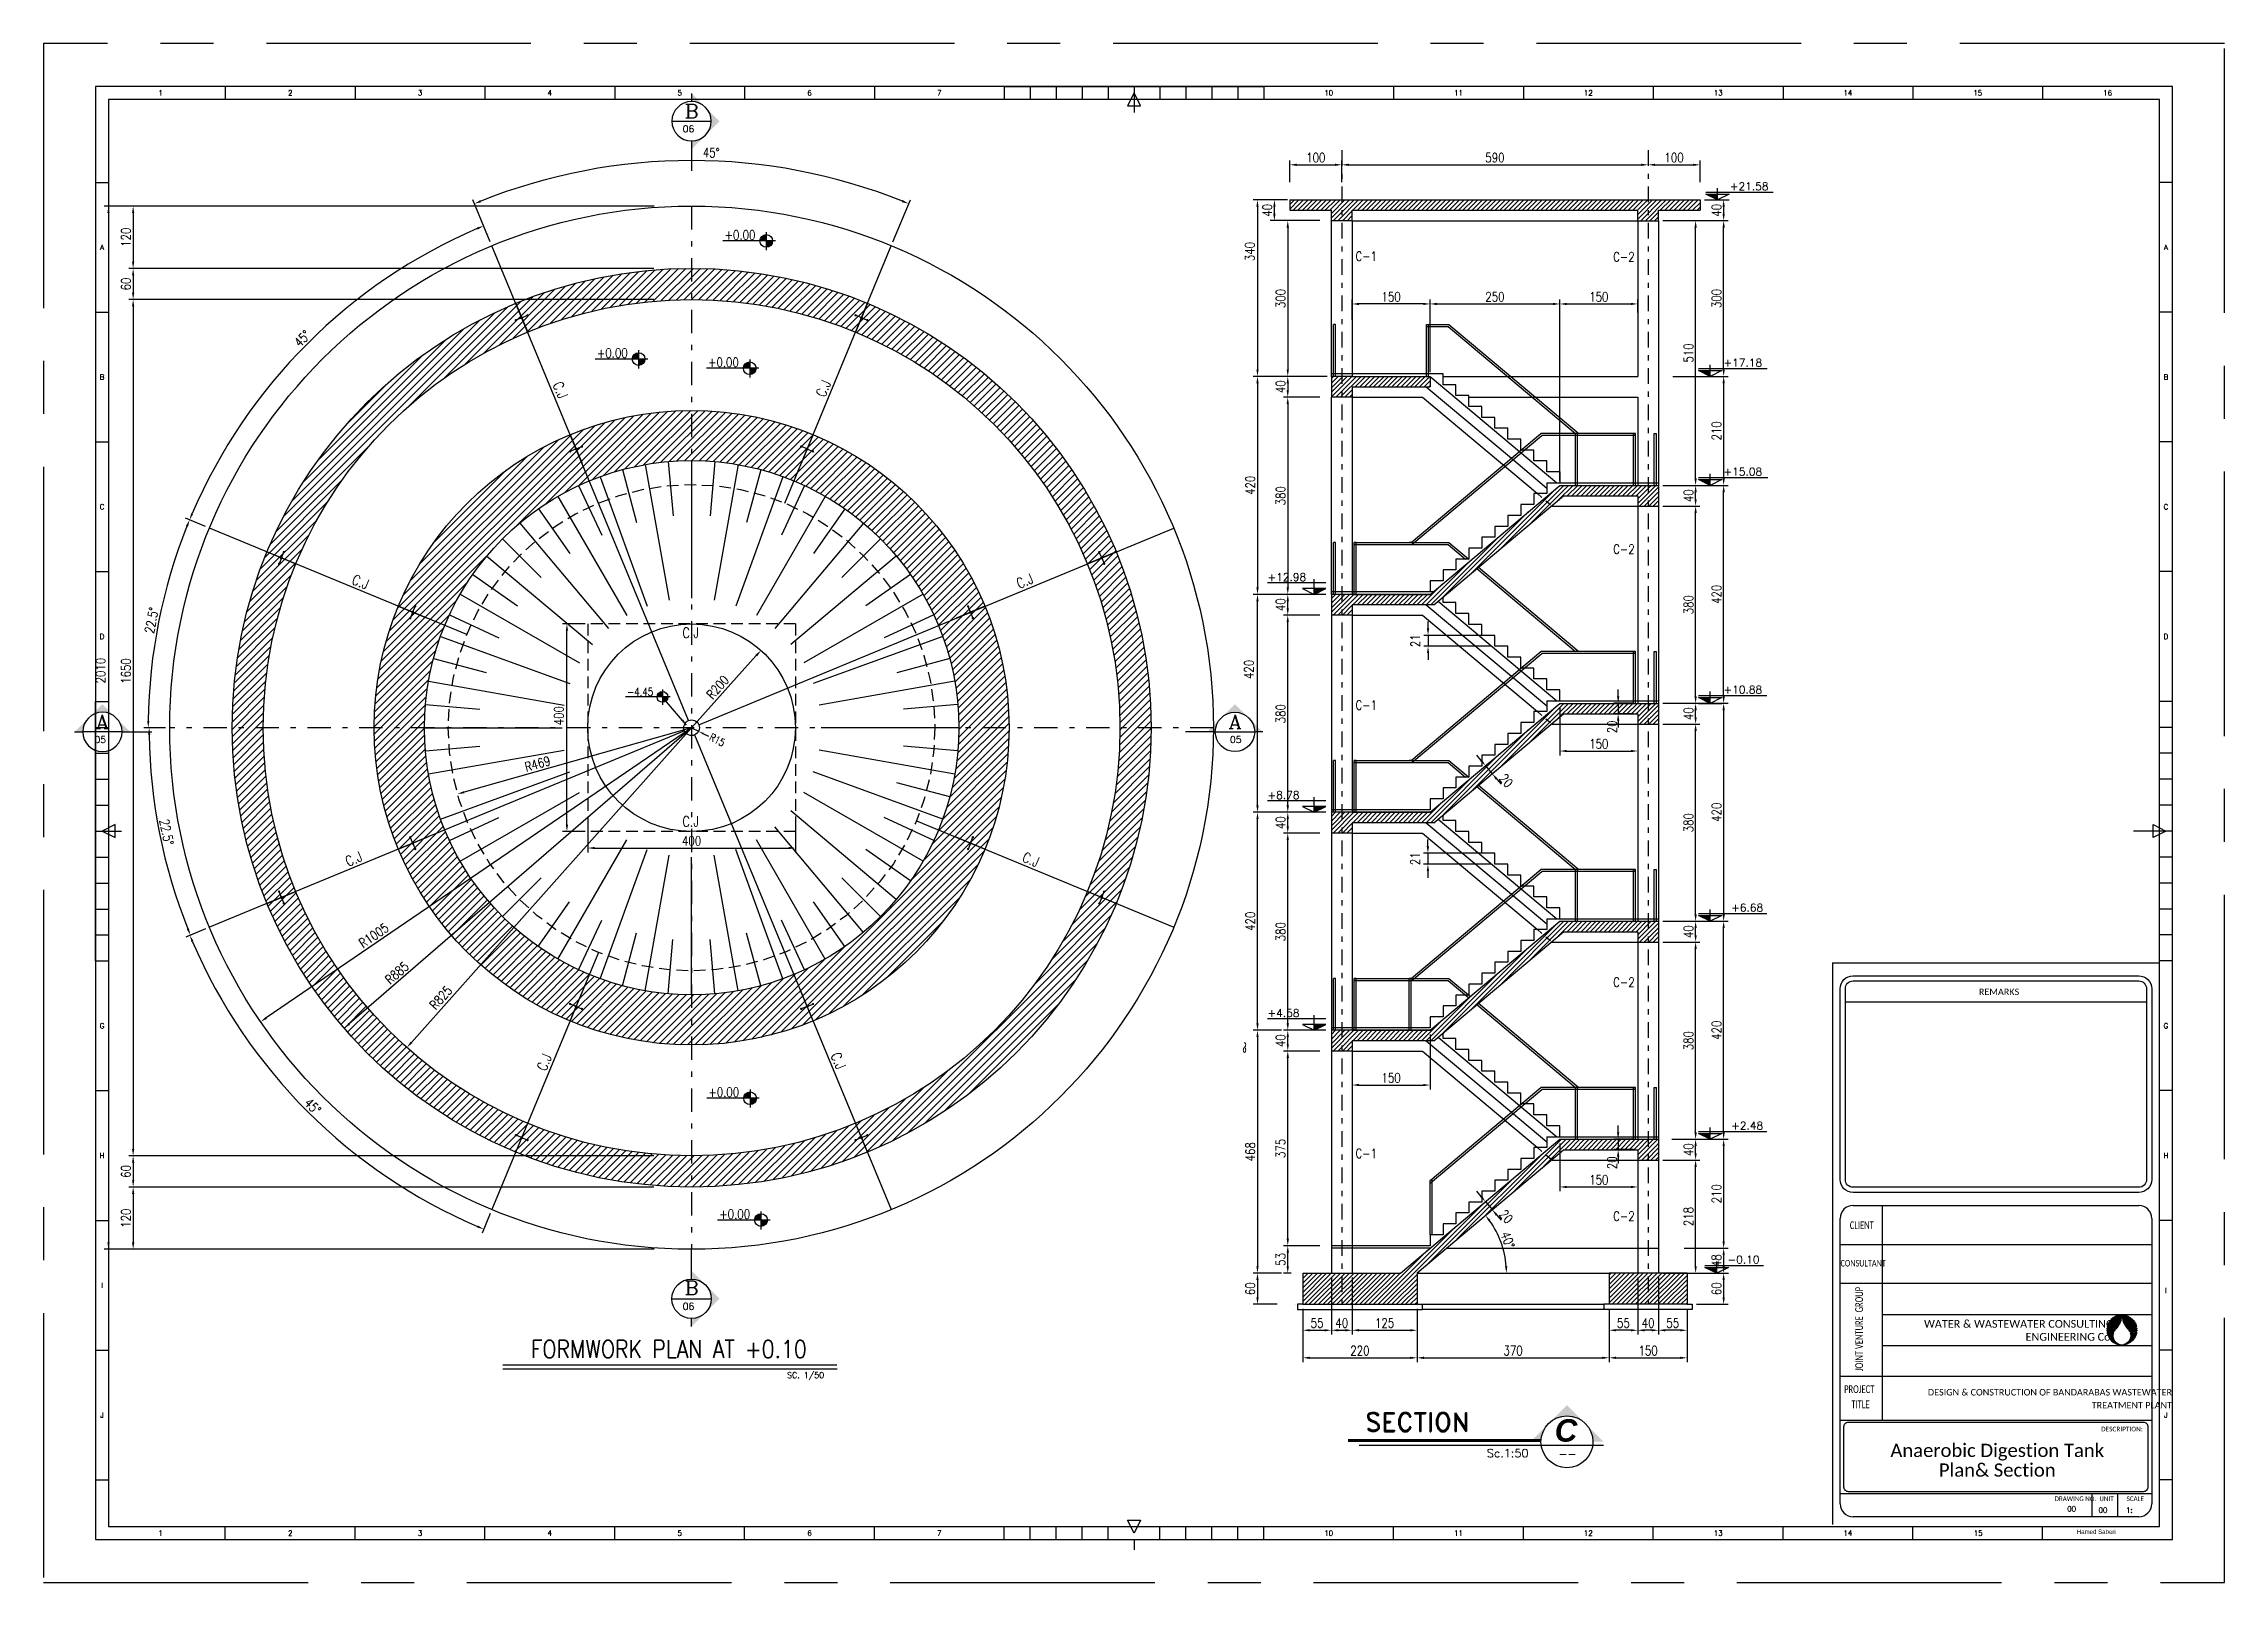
# Model space of a CAD drawing. Extents: x 0 to 9506, y 0 to 789.
# Drawn here: x 9327.71 to 9369.71, y 759.1 to 788.75 of the extents above; entities that cross this region are included whole.
import ezdxf
from ezdxf.enums import TextEntityAlignment as Align

# ---------------------------------------------------------------- set-up
doc = ezdxf.new("R2010")
doc.units = 0
doc.header["$LTSCALE"] = 3
doc.header["$MEASUREMENT"] = 0
for name, pattern in [('CENTER', [2, 1.25, -0.25, 0.25, -0.25]), ('DASHDOT', [1, 0.5, -0.25, 0, -0.25]), ('DASHED2', [0.375, 0.25, -0.125]), ('HIDDEN', [0.375, 0.25, -0.125])]:
    doc.linetypes.add(name, pattern=pattern)
doc.layers.get('0').update_dxf_attribs({"linetype": 'CONTINUOUS'})
doc.layers.get('DEFPOINTS').update_dxf_attribs({"linetype": 'CONTINUOUS'})
for name, color, linetype in [('1', 1, 'CONTINUOUS'), ('1HATCH1', 20, 'CONTINUOUS'), ('1SIGN', 2, 'CONTINUOUS'), ('1TEXT1', 2, 'CONTINUOUS'), ('1WALL', 3, 'CONTINUOUS'), ('2', 2, 'CONTINUOUS'), ('CUT', 1, 'DASHED2'), ('DIM', 7, 'CONTINUOUS'), ('FON.', 2, 'CONTINUOUS'), ('hid', 1, 'HIDDEN'), ('KD', 3, 'CONTINUOUS'), ('p', 11, 'CONTINUOUS'), ('SEC.', 5, 'CONTINUOUS')]:
    doc.layers.add(name, color=color, linetype=linetype)
doc.styles.add('KD-1', font='txt')
doc.styles.add('Legend', font='calibri.ttf')
doc.styles.add('ROMANC', font='romanc.shx')
doc.styles.add('ROMAND', font='romand')
doc.styles.add('ROMANS', font='ROMANS.shx', dxfattribs={"width": 0.8})
doc.styles.get("Standard").update_dxf_attribs({"font": 'romans.shx'})
doc.styles.add('TX', font='TXT.shx')
doc.styles.add('undermaps', font='arialbi.ttf', dxfattribs={"height": 25})
doc.dimstyles.new('100 GHA', dxfattribs={"dimtxt": 0.135, "dimasz": 0.11, "dimexe": 0.06, "dimexo": 0.06, "dimgap": 0.025, "dimtad": 1, "dimdec": 0, "dimlfac": 100, "dimzin": 0, "dimdsep": 46, "dimtxsty": 'ROMANS', "dimcen": 0.5, "dimclrd": 1, "dimclre": 1, "dimclrt": 2, "dimadec": 0, "dimazin": 0, "dimtfac": 1, "dimtdec": 0, "dimtmove": 2, "dimatfit": 3, "dimfxl": 0.15, "dimtolj": 1, "dimtzin": 0, "dimlwd": -1, "dimlwe": -1, "dimarcsym": 0})
pattern_1 = [(45, (93.30917, 53.75413), (-0.0707106781, 0.0707106781), [])]
pattern_2 = [(45, (-636.888273, 180.97392), (-0.04419417382, 0.04419417382), [])]

msp = doc.modelspace()

# ---------------------------------------------------------------- texts
at = {"color": 4, "style": 'ROMANS', "width": 0.85}
msp.add_text('FORMWORK PLAN AT +0.10', height=0.34, dxfattribs=at).set_placement((9339.755, 763.5962), align=Align.MIDDLE)
at = {"color": 4, "style": 'Legend'}
for s, p in [('Anaerobic Digestion Tank', (9365.3404, 761.6219)), ('Plan& Section', (9365.3404, 761.2755))]:
    msp.add_text(s, height=0.255, dxfattribs=at).set_placement(p, align=Align.MIDDLE)
at = {"layer": '1TEXT1', "style": 'ROMANS'}
for s, height, p in [('+21.58', 0.15, (9360.1905, 785.9273, 0)), ('+17.18', 0.15, (9360.069, 782.5273, 0)), ('+15.08', 0.15, (9360.069, 780.4273, 0)), ('+12.98', 0.15, (9351.2845, 778.3963, 0)), ('+10.88', 0.15, (9360.069, 776.2273, 0)), ('+8.78', 0.15, (9351.2845, 774.1963, 0)), ('+6.68', 0.15, (9360.2134, 772.0273, 0)), ('+4.58', 0.15, (9351.2845, 769.9963, 0)), ('+2.48', 0.15, (9360.2134, 767.8273, 0)), ('-0.10', 0.15, (9360.1434, 765.2473, 0)), ('SC. 1/50', 0.1122, (9342.0321, 763.0399))]:
    msp.add_text(s, height=height, dxfattribs=at).set_placement(p)
at = {"layer": '1WALL', "color": 2, "attachment_point": 5, "style": 'ROMANS'}
for s, insert, char_height in [('+0.00', (9341.1279, 785.0655), 0.18), ('+0.00', (9338.6676, 782.7886), 0.18), ('+0.00', (9340.8083, 782.6122), 0.18), ('-4.45', (9339.2032, 776.2615), 0.153), ('+0.00', (9340.8146, 768.5468), 0.18), ('+0.00', (9341.0255, 766.1977), 0.18)]:
    msp.add_mtext(s, dxfattribs=dict(at, insert=insert, char_height=char_height))
at = {"layer": '1WALL', "color": 3, "char_height": 0.18, "attachment_point": 5, "style": 'ROMANS'}
for s, insert in [('C-1', (9353.1883, 784.6537)), ('C-2', (9358.1495, 784.6423)), ('C-2', (9358.1495, 779.0098)), ('C-1', (9353.1883, 776.0076)), ('C-2', (9358.1495, 770.6661)), ('C-1', (9353.1883, 767.3676)), ('C-2', (9358.1495, 766.1574))]:
    msp.add_mtext(s, dxfattribs=dict(at, insert=insert))
at = {"layer": '1WALL', "color": 4, "char_height": 0.198, "attachment_point": 5, "style": 'ROMANS'}
for insert, rotation in [((9337.6669, 782.0768), 292.5), ((9342.7341, 782.1063), 67.5), ((9333.8174, 778.3793), 337.5), ((9346.6119, 778.3961), 22.5), ((9333.6878, 773.0427), 22.5), ((9346.7304, 773.0305), 337.5), ((9337.3562, 769.1231), 67.5), ((9343.0202, 769.1526), 292.5)]:
    msp.add_mtext('C.J', dxfattribs=dict(at, insert=insert, rotation=rotation))
for insert in [(9340.1764, 777.4004), (9340.1764, 773.7651)]:
    msp.add_mtext('C.J', dxfattribs=dict(at, insert=insert))
at = {"layer": 'CUT', "color": 4, "style": 'ROMANC', "width": 1.1}
for s, p in [('B', (9340.1966, 787.4501)), ('A', (9328.8454, 775.6849)), ('A', (9350.6613, 775.6849)), ('B', (9340.1966, 764.7775))]:
    msp.add_text(s, height=0.2645, dxfattribs=at).set_placement(p, align=Align.MIDDLE)
at = {"layer": 'CUT', "color": 1, "style": 'ROMANS'}
for s, p in [('06', (9340.0235, 787.0432)), ('05', (9328.6958, 775.2763)), ('05', (9350.5632, 775.2763)), ('06', (9340.0235, 764.3554))]:
    msp.add_text(s, height=0.1301, dxfattribs=at).set_placement(p)
at = {"layer": 'FON.', "color": 4, "lineweight": 13, "style": 'ROMAND'}
msp.add_text('SECTION', height=0.36, dxfattribs=at).set_placement((9354.1721, 762.1914), align=Align.MIDDLE)
at = {"layer": 'FON.', "color": 3, "style": 'undermaps'}
msp.add_text('C', height=0.432, dxfattribs=at).set_placement((9357.0349, 762.0303), align=Align.MIDDLE)
at = {"layer": 'FON.', "color": 1, "style": 'ROMANS'}
msp.add_text('Sc.1:50', height=0.1584, dxfattribs=at).set_placement((9355.5109, 761.5127))
at = {"layer": 'SEC.', "color": 1, "style": 'ROMANS'}
msp.add_text('--', height=0.1584, dxfattribs=at).set_placement((9356.8877, 761.5002))

# ---------------------------------------------------------------- blocks, each defined once
blk = doc.blocks.new('*D63')
at = {"layer": '1WALL', "color": 1, "transparency": 16777216}
for p, q in [((9338.194, 773.657), (9338.194, 773.168)), ((9342.194, 773.657), (9342.194, 773.168)), ((9338.326, 773.252), (9342.062, 773.252))]:
    blk.add_line(p, q, dxfattribs=at)
for points in [[(9338.326, 773.274), (9338.326, 773.23), (9338.194, 773.252)], [(9342.062, 773.274), (9342.062, 773.23), (9342.194, 773.252)]]:
    blk.add_solid(points, dxfattribs=at)
at = {"layer": 'DEFPOINTS', "color": 0, "transparency": 16777216}
for p in [(9338.194, 773.741), (9342.194, 773.741), (9342.194, 773.252)]:
    blk.add_point(p, dxfattribs=at)
at = {"layer": '1WALL', "color": 2, "transparency": 16777216, "insert": (9340.194, 773.39), "char_height": 0.18, "attachment_point": 5, "style": 'ROMANS'}
blk.add_mtext('\\A1;400', dxfattribs=at)
blk = doc.blocks.new('*D64')
at = {"layer": '1WALL', "color": 1, "transparency": 16777216}
for p, q in [((9338.143, 777.57), (9337.709, 777.57)), ((9337.793, 773.702), (9337.793, 777.438)), ((9338.143, 773.57), (9337.709, 773.57))]:
    blk.add_line(p, q, dxfattribs=at)
for points in [[(9337.771, 777.438), (9337.815, 777.438), (9337.793, 777.57)], [(9337.771, 773.702), (9337.815, 773.702), (9337.793, 773.57)]]:
    blk.add_solid(points, dxfattribs=at)
at = {"layer": 'DEFPOINTS', "color": 0, "transparency": 16777216}
for p in [(9337.793, 777.57), (9338.227, 777.57), (9338.227, 773.57)]:
    blk.add_point(p, dxfattribs=at)
at = {"layer": '1WALL', "color": 2, "transparency": 16777216, "insert": (9337.638, 775.801), "char_height": 0.18, "attachment_point": 5, "rotation": 90, "style": 'ROMANS'}
blk.add_mtext('\\A1;400', dxfattribs=at)
blk = doc.blocks.new('*D65')
at = {"layer": '1WALL', "color": 1, "transparency": 16777216}
blk.add_line((9340.194, 775.57), (9332.003, 769.978), dxfattribs=at)
blk.add_solid([(9331.991, 769.996), (9332.015, 769.96), (9331.894, 769.904)], dxfattribs=at)
at = {"layer": 'DEFPOINTS', "color": 0, "transparency": 16777216}
for p in [(9340.194, 775.57), (9331.894, 769.904)]:
    blk.add_point(p, dxfattribs=at)
at = {"layer": '1WALL', "color": 2, "transparency": 16777216, "insert": (9334.074, 771.568), "char_height": 0.18, "attachment_point": 5, "rotation": 34.3201, "style": 'ROMANS'}
blk.add_mtext('\\A1;R1005', dxfattribs=at)
blk = doc.blocks.new('*D66')
at = {"layer": '1WALL', "color": 1, "transparency": 16777216}
blk.add_line((9340.194, 775.57), (9333.602, 769.865), dxfattribs=at)
blk.add_solid([(9333.588, 769.882), (9333.617, 769.849), (9333.502, 769.779)], dxfattribs=at)
at = {"layer": 'DEFPOINTS', "color": 0, "transparency": 16777216}
for p in [(9340.194, 775.57), (9333.502, 769.779)]:
    blk.add_point(p, dxfattribs=at)
at = {"layer": '1WALL', "color": 2, "transparency": 16777216, "insert": (9334.52, 770.845), "char_height": 0.18, "attachment_point": 5, "rotation": 40.8729, "style": 'ROMANS'}
blk.add_mtext('\\A1;R885', dxfattribs=at)
blk = doc.blocks.new('*D67')
at = {"layer": '1WALL', "color": 1, "transparency": 16777216}
blk.add_line((9340.194, 775.57), (9334.798, 769.506), dxfattribs=at)
blk.add_solid([(9334.781, 769.52), (9334.814, 769.491), (9334.71, 769.407)], dxfattribs=at)
at = {"layer": 'DEFPOINTS', "color": 0, "transparency": 16777216}
for p in [(9340.194, 775.57), (9334.71, 769.407)]:
    blk.add_point(p, dxfattribs=at)
at = {"layer": '1WALL', "color": 2, "transparency": 16777216, "insert": (9335.365, 770.368), "char_height": 0.18, "attachment_point": 5, "rotation": 48.3341, "style": 'ROMANS'}
blk.add_mtext('\\A1;R825', dxfattribs=at)
blk = doc.blocks.new('*D68')
at = {"layer": '1WALL', "color": 1, "transparency": 16777216}
blk.add_line((9340.194, 775.57), (9335.813, 774.328), dxfattribs=at)
blk.add_solid([(9335.807, 774.349), (9335.819, 774.307), (9335.686, 774.292)], dxfattribs=at)
at = {"layer": 'DEFPOINTS', "color": 0, "transparency": 16777216}
for p in [(9340.194, 775.57), (9335.686, 774.292)]:
    blk.add_point(p, dxfattribs=at)
at = {"layer": '1WALL', "color": 2, "transparency": 16777216, "insert": (9337.228, 774.874), "char_height": 0.18, "attachment_point": 5, "rotation": 15.8305, "style": 'ROMANS'}
blk.add_mtext('\\A1;R469', dxfattribs=at)
blk = doc.blocks.new('*D69')
at = {"layer": '1WALL', "color": 1, "transparency": 16777216}
for p, q in [((9336.316, 784.933), (9335.98, 785.744)), ((9344.072, 784.933), (9344.408, 785.744))]:
    blk.add_line(p, q, dxfattribs=at)
blk.add_arc((9340.194, 775.57), 10.928, 68.1921, 111.8079, dxfattribs=at)
for points in [[(9336.143, 785.696), (9336.126, 785.737), (9336.012, 785.666)], [(9344.262, 785.737), (9344.246, 785.696), (9344.376, 785.666)]]:
    blk.add_solid(points, dxfattribs=at)
at = {"layer": 'DEFPOINTS', "color": 0, "transparency": 16777216}
for p in [(9338.768, 786.405), (9336.348, 784.855), (9344.04, 784.855), (9341.987, 779.899), (9340.137, 775.709)]:
    blk.add_point(p, dxfattribs=at)
at = {"layer": '1WALL', "color": 2, "transparency": 16777216, "insert": (9340.571, 786.649), "char_height": 0.18, "attachment_point": 5, "rotation": 358.0526, "style": 'ROMANS'}
blk.add_mtext('\\A1;45°', dxfattribs=at)
blk = doc.blocks.new('*D70')
at = {"layer": '1WALL', "color": 1, "transparency": 16777216}
for p, q in [((9339.474, 785.62), (9328.88, 785.62)), ((9328.964, 785.488), (9328.964, 765.652)), ((9339.474, 765.52), (9328.88, 765.52))]:
    blk.add_line(p, q, dxfattribs=at)
for points in [[(9328.942, 785.488), (9328.986, 785.488), (9328.964, 785.62)], [(9328.942, 765.652), (9328.986, 765.652), (9328.964, 765.52)]]:
    blk.add_solid(points, dxfattribs=at)
at = {"layer": 'DEFPOINTS', "color": 0, "transparency": 16777216}
for p in [(9339.558, 785.62), (9328.964, 765.52), (9339.558, 765.52)]:
    blk.add_point(p, dxfattribs=at)
at = {"layer": '1WALL', "color": 2, "transparency": 16777216, "insert": (9328.813, 776.671), "char_height": 0.18, "attachment_point": 5, "rotation": 90, "style": 'ROMANS'}
blk.add_mtext('\\A1;2010', dxfattribs=at)
blk = doc.blocks.new('*D71')
at = {"layer": '1WALL', "color": 1, "transparency": 16777216}
for p, q in [((9339.464, 785.62), (9329.355, 785.62)), ((9329.439, 785.488), (9329.439, 784.552)), ((9339.464, 784.42), (9329.355, 784.42))]:
    blk.add_line(p, q, dxfattribs=at)
for points in [[(9329.417, 785.488), (9329.461, 785.488), (9329.439, 785.62)], [(9329.417, 784.552), (9329.461, 784.552), (9329.439, 784.42)]]:
    blk.add_solid(points, dxfattribs=at)
at = {"layer": 'DEFPOINTS', "color": 0, "transparency": 16777216}
for p in [(9339.548, 785.62), (9329.439, 784.42), (9339.548, 784.42)]:
    blk.add_point(p, dxfattribs=at)
at = {"layer": '1WALL', "color": 2, "transparency": 16777216, "insert": (9329.301, 785.02), "char_height": 0.18, "attachment_point": 5, "rotation": 90, "style": 'ROMANS'}
blk.add_mtext('\\A1;120', dxfattribs=at)
blk = doc.blocks.new('*D72')
at = {"layer": '1WALL', "color": 1, "transparency": 16777216}
for p, q in [((9339.464, 784.42), (9329.355, 784.42)), ((9329.439, 784.288), (9329.439, 783.952)), ((9339.464, 783.82), (9329.355, 783.82))]:
    blk.add_line(p, q, dxfattribs=at)
for points in [[(9329.417, 784.288), (9329.461, 784.288), (9329.439, 784.42)], [(9329.417, 783.952), (9329.461, 783.952), (9329.439, 783.82)]]:
    blk.add_solid(points, dxfattribs=at)
at = {"layer": 'DEFPOINTS', "color": 0, "transparency": 16777216}
for p in [(9339.548, 784.42), (9329.439, 783.82), (9339.548, 783.82)]:
    blk.add_point(p, dxfattribs=at)
at = {"layer": '1WALL', "color": 2, "transparency": 16777216, "insert": (9329.301, 784.12), "char_height": 0.18, "attachment_point": 5, "rotation": 90, "style": 'ROMANS'}
blk.add_mtext('\\A1;60', dxfattribs=at)
blk = doc.blocks.new('*D73')
at = {"layer": '1WALL', "color": 1, "transparency": 16777216}
for p, q in [((9339.464, 783.82), (9329.355, 783.82)), ((9329.439, 783.688), (9329.439, 767.452)), ((9339.464, 767.32), (9329.355, 767.32))]:
    blk.add_line(p, q, dxfattribs=at)
for points in [[(9329.417, 783.688), (9329.461, 783.688), (9329.439, 783.82)], [(9329.417, 767.452), (9329.461, 767.452), (9329.439, 767.32)]]:
    blk.add_solid(points, dxfattribs=at)
at = {"layer": 'DEFPOINTS', "color": 0, "transparency": 16777216}
for p in [(9339.548, 783.82), (9329.439, 767.32), (9339.548, 767.32)]:
    blk.add_point(p, dxfattribs=at)
at = {"layer": '1WALL', "color": 2, "transparency": 16777216, "insert": (9329.301, 776.662), "char_height": 0.18, "attachment_point": 5, "rotation": 90, "style": 'ROMANS'}
blk.add_mtext('\\A1;1650', dxfattribs=at)
blk = doc.blocks.new('*D74')
at = {"layer": '1WALL', "color": 1, "transparency": 16777216}
for p, q in [((9339.464, 767.32), (9329.355, 767.32)), ((9329.439, 767.188), (9329.439, 766.852)), ((9339.464, 766.72), (9329.355, 766.72))]:
    blk.add_line(p, q, dxfattribs=at)
for points in [[(9329.417, 767.188), (9329.461, 767.188), (9329.439, 767.32)], [(9329.417, 766.852), (9329.461, 766.852), (9329.439, 766.72)]]:
    blk.add_solid(points, dxfattribs=at)
at = {"layer": 'DEFPOINTS', "color": 0, "transparency": 16777216}
for p in [(9339.548, 767.32), (9329.439, 766.72), (9339.548, 766.72)]:
    blk.add_point(p, dxfattribs=at)
at = {"layer": '1WALL', "color": 2, "transparency": 16777216, "insert": (9329.301, 767.02), "char_height": 0.18, "attachment_point": 5, "rotation": 90, "style": 'ROMANS'}
blk.add_mtext('\\A1;60', dxfattribs=at)
blk = doc.blocks.new('*D75')
at = {"layer": '1WALL', "color": 1, "transparency": 16777216}
for p, q in [((9339.464, 766.72), (9329.355, 766.72)), ((9329.439, 766.588), (9329.439, 765.652)), ((9339.464, 765.52), (9329.355, 765.52))]:
    blk.add_line(p, q, dxfattribs=at)
for points in [[(9329.417, 766.588), (9329.461, 766.588), (9329.439, 766.72)], [(9329.417, 765.652), (9329.461, 765.652), (9329.439, 765.52)]]:
    blk.add_solid(points, dxfattribs=at)
at = {"layer": 'DEFPOINTS', "color": 0, "transparency": 16777216}
for p in [(9339.548, 766.72), (9329.439, 765.52), (9339.548, 765.52)]:
    blk.add_point(p, dxfattribs=at)
at = {"layer": '1WALL', "color": 2, "transparency": 16777216, "insert": (9329.301, 766.12), "char_height": 0.18, "attachment_point": 5, "rotation": 90, "style": 'ROMANS'}
blk.add_mtext('\\A1;120', dxfattribs=at)
blk = doc.blocks.new('*D126')
at = {"layer": '1WALL', "color": 1, "transparency": 16777216}
for p, q in [((9340.194, 775.57), (9340.328, 775.502)), ((9340.424, 775.453), (9340.52, 775.404))]:
    blk.add_line(p, q, dxfattribs=at)
blk.add_solid([(9340.432, 775.469), (9340.416, 775.437), (9340.328, 775.502)], dxfattribs=at)
at = {"layer": 'DEFPOINTS', "color": 0, "transparency": 16777216}
for p in [(9340.194, 775.57), (9340.328, 775.502)]:
    blk.add_point(p, dxfattribs=at)
at = {"layer": '1WALL', "color": 2, "transparency": 16777216, "insert": (9340.689, 775.336), "char_height": 0.144, "attachment_point": 5, "rotation": 332.9741, "style": 'ROMANS'}
blk.add_mtext('\\A1;R15', dxfattribs=at)
blk = doc.blocks.new('KL')
at = {"layer": '1HATCH1', "linetype": 'Continuous'}
blk.add_hatch(color=256, dxfattribs=at).paths.add_polyline_path([(713174.877, -5904384.19), (713174.577, -5904384.19), (713174.577, -5904384.34)])
blk.add_hatch(color=256, dxfattribs=at).paths.add_polyline_path([(713174.877, -5904384.19), (713174.577, -5904384.19), (713174.577, -5904384.34)])
at = {"layer": '1SIGN', "linetype": 'Continuous'}
for p, q in [((713174.577, -5904384.34, 0), (713174.577, -5904384.04, 0)), ((713174.577, -5904384.34, 0), (713174.577, -5904384.04, 0)), ((713174.877, -5904384.14, 0), (713173.377, -5904384.14, 0)), ((713174.877, -5904384.14, 0), (713173.377, -5904384.14, 0)), ((713174.877, -5904384.34, 0), (713174.277, -5904384.34, 0)), ((713174.877, -5904384.34, 0), (713174.277, -5904384.34, 0))]:
    blk.add_line(p, q, dxfattribs=at)
at = {"layer": '1SIGN', "linetype": 'Continuous', "elevation": 0}
blk.add_lwpolyline([(713174.277, -5904384.19), (713174.577, -5904384.34), (713174.877, -5904384.19), (713174.277, -5904384.19)], dxfattribs=at)
blk.add_lwpolyline([(713174.277, -5904384.19), (713174.577, -5904384.34), (713174.877, -5904384.19), (713174.277, -5904384.19)], dxfattribs=at)
blk = doc.blocks.new('*D210')
at = {"layer": '1WALL', "color": 1, "transparency": 16777216}
for p, q in [((9359.073, 767.64), (9360.155, 767.64)), ((9360.071, 767.508), (9360.071, 765.672)), ((9359.495, 765.54), (9360.155, 765.54))]:
    blk.add_line(p, q, dxfattribs=at)
for points in [[(9360.049, 767.508), (9360.093, 767.508), (9360.071, 767.64)], [(9360.049, 765.672), (9360.093, 765.672), (9360.071, 765.54)]]:
    blk.add_solid(points, dxfattribs=at)
at = {"layer": 'DEFPOINTS', "color": 0, "transparency": 16777216}
for p in [(9358.989, 767.64), (9359.411, 765.54), (9360.071, 765.54)]:
    blk.add_point(p, dxfattribs=at)
at = {"layer": '1WALL', "color": 2, "transparency": 16777216, "insert": (9359.933, 766.59), "char_height": 0.18, "attachment_point": 5, "rotation": 90, "style": 'ROMANS'}
blk.add_mtext('\\A1;210', dxfattribs=at)
blk = doc.blocks.new('*D211')
at = {"layer": '1WALL', "color": 1, "transparency": 16777216}
for p, q in [((9359.073, 771.84), (9360.155, 771.84)), ((9360.071, 767.772), (9360.071, 771.708)), ((9359.153, 767.64), (9360.155, 767.64))]:
    blk.add_line(p, q, dxfattribs=at)
for points in [[(9360.049, 771.708), (9360.093, 771.708), (9360.071, 771.84)], [(9360.049, 767.772), (9360.093, 767.772), (9360.071, 767.64)]]:
    blk.add_solid(points, dxfattribs=at)
at = {"layer": 'DEFPOINTS', "color": 0, "transparency": 16777216}
for p in [(9358.989, 771.84), (9360.071, 771.84), (9359.069, 767.64)]:
    blk.add_point(p, dxfattribs=at)
at = {"layer": '1WALL', "color": 2, "transparency": 16777216, "insert": (9359.933, 769.74), "char_height": 0.18, "attachment_point": 5, "rotation": 90, "style": 'ROMANS'}
blk.add_mtext('\\A1;420', dxfattribs=at)
blk = doc.blocks.new('*D212')
at = {"layer": '1WALL', "color": 1, "transparency": 16777216}
for p, q in [((9359.153, 776.04), (9360.155, 776.04)), ((9360.071, 775.908), (9360.071, 771.972)), ((9359.073, 771.84), (9360.155, 771.84))]:
    blk.add_line(p, q, dxfattribs=at)
for points in [[(9360.049, 775.908), (9360.093, 775.908), (9360.071, 776.04)], [(9360.049, 771.972), (9360.093, 771.972), (9360.071, 771.84)]]:
    blk.add_solid(points, dxfattribs=at)
at = {"layer": 'DEFPOINTS', "color": 0, "transparency": 16777216}
for p in [(9359.069, 776.04), (9358.989, 771.84), (9360.071, 771.84)]:
    blk.add_point(p, dxfattribs=at)
at = {"layer": '1WALL', "color": 2, "transparency": 16777216, "insert": (9359.933, 773.94), "char_height": 0.18, "attachment_point": 5, "rotation": 90, "style": 'ROMANS'}
blk.add_mtext('\\A1;420', dxfattribs=at)
blk = doc.blocks.new('*D213')
at = {"layer": '1WALL', "color": 1, "transparency": 16777216}
for p, q in [((9359.087, 780.24), (9360.155, 780.24)), ((9360.071, 776.172), (9360.071, 780.108)), ((9359.153, 776.04), (9360.155, 776.04))]:
    blk.add_line(p, q, dxfattribs=at)
for points in [[(9360.049, 780.108), (9360.093, 780.108), (9360.071, 780.24)], [(9360.049, 776.172), (9360.093, 776.172), (9360.071, 776.04)]]:
    blk.add_solid(points, dxfattribs=at)
at = {"layer": 'DEFPOINTS', "color": 0, "transparency": 16777216}
for p in [(9359.003, 780.24), (9360.071, 780.24), (9359.069, 776.04)]:
    blk.add_point(p, dxfattribs=at)
at = {"layer": '1WALL', "color": 2, "transparency": 16777216, "insert": (9359.933, 778.14), "char_height": 0.18, "attachment_point": 5, "rotation": 90, "style": 'ROMANS'}
blk.add_mtext('\\A1;420', dxfattribs=at)
blk = doc.blocks.new('*D214')
at = {"layer": '1WALL', "color": 1, "transparency": 16777216}
for p, q in [((9359.095, 782.34), (9360.155, 782.34)), ((9360.071, 782.208), (9360.071, 780.372)), ((9359.905, 780.24), (9360.155, 780.24))]:
    blk.add_line(p, q, dxfattribs=at)
for points in [[(9360.049, 782.208), (9360.093, 782.208), (9360.071, 782.34)], [(9360.049, 780.372), (9360.093, 780.372), (9360.071, 780.24)]]:
    blk.add_solid(points, dxfattribs=at)
at = {"layer": 'DEFPOINTS', "color": 0, "transparency": 16777216}
for p in [(9359.011, 782.34), (9359.821, 780.24), (9360.071, 780.24)]:
    blk.add_point(p, dxfattribs=at)
at = {"layer": '1WALL', "color": 2, "transparency": 16777216, "insert": (9359.933, 781.29), "char_height": 0.18, "attachment_point": 5, "rotation": 90, "style": 'ROMANS'}
blk.add_mtext('\\A1;210', dxfattribs=at)
blk = doc.blocks.new('*D215')
at = {"layer": '1WALL', "color": 1, "transparency": 16777216}
for p, q in [((9359.495, 785.34), (9360.155, 785.34)), ((9360.071, 782.472), (9360.071, 785.208)), ((9359.705, 782.34), (9360.155, 782.34))]:
    blk.add_line(p, q, dxfattribs=at)
for points in [[(9360.049, 785.208), (9360.093, 785.208), (9360.071, 785.34)], [(9360.049, 782.472), (9360.093, 782.472), (9360.071, 782.34)]]:
    blk.add_solid(points, dxfattribs=at)
at = {"layer": 'DEFPOINTS', "color": 0, "transparency": 16777216}
for p in [(9359.411, 785.34), (9360.071, 785.34), (9359.621, 782.34)]:
    blk.add_point(p, dxfattribs=at)
at = {"layer": '1WALL', "color": 2, "transparency": 16777216, "insert": (9359.933, 783.84), "char_height": 0.18, "attachment_point": 5, "rotation": 90, "style": 'ROMANS'}
blk.add_mtext('\\A1;300', dxfattribs=at)
blk = doc.blocks.new('*D216')
at = {"layer": '1WALL', "color": 1, "transparency": 16777216}
for p, q in [((9351.716, 786.082), (9351.716, 786.5)), ((9351.848, 786.416), (9352.584, 786.416)), ((9352.716, 786.082), (9352.716, 786.5))]:
    blk.add_line(p, q, dxfattribs=at)
for points in [[(9351.848, 786.438), (9351.848, 786.394), (9351.716, 786.416)], [(9352.584, 786.438), (9352.584, 786.394), (9352.716, 786.416)]]:
    blk.add_solid(points, dxfattribs=at)
at = {"layer": 'DEFPOINTS', "color": 0, "transparency": 16777216}
for p in [(9352.716, 786.416), (9351.716, 785.998), (9352.716, 785.998)]:
    blk.add_point(p, dxfattribs=at)
at = {"layer": '1WALL', "color": 2, "transparency": 16777216, "insert": (9352.216, 786.554), "char_height": 0.18, "attachment_point": 5, "style": 'ROMANS'}
blk.add_mtext('\\A1;100', dxfattribs=at)
blk = doc.blocks.new('*D217')
at = {"layer": '1WALL', "color": 1, "transparency": 16777216}
for p, q in [((9352.716, 786.082), (9352.716, 786.5)), ((9352.848, 786.416), (9358.484, 786.416))]:
    blk.add_line(p, q, dxfattribs=at)
for points in [[(9352.848, 786.438), (9352.848, 786.394), (9352.716, 786.416)], [(9358.484, 786.438), (9358.484, 786.394), (9358.616, 786.416)]]:
    blk.add_solid(points, dxfattribs=at)
at = {"layer": 'DEFPOINTS', "color": 0, "transparency": 16777216}
for p in [(9358.616, 786.416), (9358.616, 786.416), (9352.716, 785.998)]:
    blk.add_point(p, dxfattribs=at)
at = {"layer": '1WALL', "color": 2, "transparency": 16777216, "insert": (9355.666, 786.554), "char_height": 0.18, "attachment_point": 5, "style": 'ROMANS'}
blk.add_mtext('\\A1;590', dxfattribs=at)
blk = doc.blocks.new('*D218')
at = {"layer": '1WALL', "color": 1, "transparency": 16777216}
for p, q in [((9358.748, 786.416), (9359.484, 786.416)), ((9359.616, 786.082), (9359.616, 786.5))]:
    blk.add_line(p, q, dxfattribs=at)
for points in [[(9358.748, 786.438), (9358.748, 786.394), (9358.616, 786.416)], [(9359.484, 786.438), (9359.484, 786.394), (9359.616, 786.416)]]:
    blk.add_solid(points, dxfattribs=at)
at = {"layer": 'DEFPOINTS', "color": 0, "transparency": 16777216}
for p in [(9358.616, 786.416), (9359.616, 786.416), (9359.616, 785.998)]:
    blk.add_point(p, dxfattribs=at)
at = {"layer": '1WALL', "color": 2, "transparency": 16777216, "insert": (9359.116, 786.554), "char_height": 0.18, "attachment_point": 5, "style": 'ROMANS'}
blk.add_mtext('\\A1;100', dxfattribs=at)
blk = doc.blocks.new('*D219')
at = {"layer": '1WALL', "color": 1, "transparency": 16777216}
for p, q in [((9359.31, 765.54), (9360.155, 765.54)), ((9360.071, 765.408), (9360.071, 765.192)), ((9359.45, 765.06), (9360.155, 765.06))]:
    blk.add_line(p, q, dxfattribs=at)
for points in [[(9360.049, 765.408), (9360.093, 765.408), (9360.071, 765.54)], [(9360.049, 765.192), (9360.093, 765.192), (9360.071, 765.06)]]:
    blk.add_solid(points, dxfattribs=at)
at = {"layer": 'DEFPOINTS', "color": 0, "transparency": 16777216}
for p in [(9359.226, 765.54), (9359.366, 765.06), (9360.071, 765.06)]:
    blk.add_point(p, dxfattribs=at)
at = {"layer": '1WALL', "color": 2, "transparency": 16777216, "insert": (9359.933, 765.3), "char_height": 0.18, "attachment_point": 5, "rotation": 90, "style": 'ROMANS'}
blk.add_mtext('\\A1;48', dxfattribs=at)
blk = doc.blocks.new('*D220')
at = {"layer": '1WALL', "color": 1, "transparency": 16777216}
for p, q in [((9359.53, 765.06), (9360.155, 765.06)), ((9360.071, 764.928), (9360.071, 764.592)), ((9359.55, 764.46), (9360.155, 764.46))]:
    blk.add_line(p, q, dxfattribs=at)
for points in [[(9360.049, 764.928), (9360.093, 764.928), (9360.071, 765.06)], [(9360.049, 764.592), (9360.093, 764.592), (9360.071, 764.46)]]:
    blk.add_solid(points, dxfattribs=at)
at = {"layer": 'DEFPOINTS', "color": 0, "transparency": 16777216}
for p in [(9359.446, 765.06), (9359.466, 764.46), (9360.071, 764.46)]:
    blk.add_point(p, dxfattribs=at)
at = {"layer": '1WALL', "color": 2, "transparency": 16777216, "insert": (9359.933, 764.76), "char_height": 0.18, "attachment_point": 5, "rotation": 90, "style": 'ROMANS'}
blk.add_mtext('\\A1;60', dxfattribs=at)
blk = doc.blocks.new('*D221')
at = {"layer": '1WALL', "color": 1, "transparency": 16777216}
for p, q in [((9351.966, 764.376), (9351.966, 763.345)), ((9354.166, 764.376), (9354.166, 763.345)), ((9352.098, 763.429), (9354.034, 763.429))]:
    blk.add_line(p, q, dxfattribs=at)
for points in [[(9352.098, 763.451), (9352.098, 763.407), (9351.966, 763.429)], [(9354.034, 763.451), (9354.034, 763.407), (9354.166, 763.429)]]:
    blk.add_solid(points, dxfattribs=at)
at = {"layer": 'DEFPOINTS', "color": 0, "transparency": 16777216}
for p in [(9351.966, 764.46), (9354.166, 764.46), (9354.166, 763.429)]:
    blk.add_point(p, dxfattribs=at)
at = {"layer": '1WALL', "color": 2, "transparency": 16777216, "insert": (9353.066, 763.567), "char_height": 0.18, "attachment_point": 5, "style": 'ROMANS'}
blk.add_mtext('\\A1;220', dxfattribs=at)
blk = doc.blocks.new('*D222')
at = {"layer": '1WALL', "color": 1, "transparency": 16777216}
for p, q in [((9354.166, 764.376), (9354.166, 763.345)), ((9357.866, 764.376), (9357.866, 763.345)), ((9354.298, 763.429), (9357.734, 763.429))]:
    blk.add_line(p, q, dxfattribs=at)
for points in [[(9354.298, 763.451), (9354.298, 763.407), (9354.166, 763.429)], [(9357.734, 763.451), (9357.734, 763.407), (9357.866, 763.429)]]:
    blk.add_solid(points, dxfattribs=at)
at = {"layer": 'DEFPOINTS', "color": 0, "transparency": 16777216}
for p in [(9354.166, 764.46), (9357.866, 764.46), (9357.866, 763.429)]:
    blk.add_point(p, dxfattribs=at)
at = {"layer": '1WALL', "color": 2, "transparency": 16777216, "insert": (9356.016, 763.567), "char_height": 0.18, "attachment_point": 5, "style": 'ROMANS'}
blk.add_mtext('\\A1;370', dxfattribs=at)
blk = doc.blocks.new('*D223')
at = {"layer": '1WALL', "color": 1, "transparency": 16777216}
for p, q in [((9357.866, 764.376), (9357.866, 763.345)), ((9359.366, 764.376), (9359.366, 763.345)), ((9357.998, 763.429), (9359.234, 763.429))]:
    blk.add_line(p, q, dxfattribs=at)
for points in [[(9357.998, 763.451), (9357.998, 763.407), (9357.866, 763.429)], [(9359.234, 763.451), (9359.234, 763.407), (9359.366, 763.429)]]:
    blk.add_solid(points, dxfattribs=at)
at = {"layer": 'DEFPOINTS', "color": 0, "transparency": 16777216}
for p in [(9357.866, 764.46), (9359.366, 764.46), (9359.366, 763.429)]:
    blk.add_point(p, dxfattribs=at)
at = {"layer": '1WALL', "color": 2, "transparency": 16777216, "insert": (9358.616, 763.567), "char_height": 0.18, "attachment_point": 5, "style": 'ROMANS'}
blk.add_mtext('\\A1;150', dxfattribs=at)
blk = doc.blocks.new('*D224')
at = {"layer": '1WALL', "color": 1, "transparency": 16777216}
for p, q in [((9351.558, 769.74), (9351.009, 769.74)), ((9351.093, 769.608), (9351.093, 765.192)), ((9351.558, 765.06), (9351.009, 765.06))]:
    blk.add_line(p, q, dxfattribs=at)
for points in [[(9351.071, 769.608), (9351.115, 769.608), (9351.093, 769.74)], [(9351.071, 765.192), (9351.115, 765.192), (9351.093, 765.06)]]:
    blk.add_solid(points, dxfattribs=at)
at = {"layer": 'DEFPOINTS', "color": 0, "transparency": 16777216}
for p in [(9351.642, 769.74), (9351.093, 765.06), (9351.642, 765.06)]:
    blk.add_point(p, dxfattribs=at)
at = {"layer": '1WALL', "color": 2, "transparency": 16777216, "insert": (9350.955, 767.4), "char_height": 0.18, "attachment_point": 5, "rotation": 90, "style": 'ROMANS'}
blk.add_mtext('\\A1;468', dxfattribs=at)
blk = doc.blocks.new('*D225')
at = {"layer": '1WALL', "color": 1, "transparency": 16777216}
for p, q in [((9351.558, 773.94), (9351.009, 773.94)), ((9351.093, 769.872), (9351.093, 773.808)), ((9351.558, 769.74), (9351.009, 769.74))]:
    blk.add_line(p, q, dxfattribs=at)
for points in [[(9351.071, 773.808), (9351.115, 773.808), (9351.093, 773.94)], [(9351.071, 769.872), (9351.115, 769.872), (9351.093, 769.74)]]:
    blk.add_solid(points, dxfattribs=at)
at = {"layer": 'DEFPOINTS', "color": 0, "transparency": 16777216}
for p in [(9351.093, 773.94), (9351.642, 773.94), (9351.642, 769.74)]:
    blk.add_point(p, dxfattribs=at)
at = {"layer": '1WALL', "color": 2, "transparency": 16777216, "insert": (9350.955, 771.84), "char_height": 0.18, "attachment_point": 5, "rotation": 90, "style": 'ROMANS'}
blk.add_mtext('\\A1;420', dxfattribs=at)
blk = doc.blocks.new('*D226')
at = {"layer": '1WALL', "color": 1, "transparency": 16777216}
for p, q in [((9352.516, 764.976), (9352.516, 763.876)), ((9351.966, 764.376), (9351.966, 763.876)), ((9352.098, 763.96), (9352.384, 763.96))]:
    blk.add_line(p, q, dxfattribs=at)
for points in [[(9352.098, 763.982), (9352.098, 763.938), (9351.966, 763.96)], [(9352.384, 763.982), (9352.384, 763.938), (9352.516, 763.96)]]:
    blk.add_solid(points, dxfattribs=at)
at = {"layer": 'DEFPOINTS', "color": 0, "transparency": 16777216}
for p in [(9352.516, 765.06), (9351.966, 764.46), (9352.516, 763.96)]:
    blk.add_point(p, dxfattribs=at)
at = {"layer": '1WALL', "color": 2, "transparency": 16777216, "insert": (9352.241, 764.098), "char_height": 0.18, "attachment_point": 5, "style": 'ROMANS'}
blk.add_mtext('\\A1;55', dxfattribs=at)
blk = doc.blocks.new('*D227')
at = {"layer": '1WALL', "color": 1, "transparency": 16777216}
for p, q in [((9352.516, 764.976), (9352.516, 763.876)), ((9352.916, 764.976), (9352.916, 763.876)), ((9352.648, 763.96), (9352.784, 763.96))]:
    blk.add_line(p, q, dxfattribs=at)
for points in [[(9352.648, 763.982), (9352.648, 763.938), (9352.516, 763.96)], [(9352.784, 763.982), (9352.784, 763.938), (9352.916, 763.96)]]:
    blk.add_solid(points, dxfattribs=at)
at = {"layer": 'DEFPOINTS', "color": 0, "transparency": 16777216}
for p in [(9352.516, 765.06), (9352.916, 765.06), (9352.916, 763.96)]:
    blk.add_point(p, dxfattribs=at)
at = {"layer": '1WALL', "color": 2, "transparency": 16777216, "insert": (9352.716, 764.098), "char_height": 0.18, "attachment_point": 5, "style": 'ROMANS'}
blk.add_mtext('\\A1;40', dxfattribs=at)
blk = doc.blocks.new('*D228')
at = {"layer": '1WALL', "color": 1, "transparency": 16777216}
for p, q in [((9352.916, 764.976), (9352.916, 763.876)), ((9354.166, 764.376), (9354.166, 763.876)), ((9353.048, 763.96), (9354.034, 763.96))]:
    blk.add_line(p, q, dxfattribs=at)
for points in [[(9353.048, 763.982), (9353.048, 763.938), (9352.916, 763.96)], [(9354.034, 763.982), (9354.034, 763.938), (9354.166, 763.96)]]:
    blk.add_solid(points, dxfattribs=at)
at = {"layer": 'DEFPOINTS', "color": 0, "transparency": 16777216}
for p in [(9352.916, 765.06), (9354.166, 764.46), (9354.166, 763.96)]:
    blk.add_point(p, dxfattribs=at)
at = {"layer": '1WALL', "color": 2, "transparency": 16777216, "insert": (9353.541, 764.098), "char_height": 0.18, "attachment_point": 5, "style": 'ROMANS'}
blk.add_mtext('\\A1;125', dxfattribs=at)
blk = doc.blocks.new('*D229')
at = {"layer": '1WALL', "color": 1, "transparency": 16777216}
for p, q in [((9358.816, 764.976), (9358.816, 763.876)), ((9359.366, 764.376), (9359.366, 763.876)), ((9359.234, 763.96), (9358.948, 763.96))]:
    blk.add_line(p, q, dxfattribs=at)
for points in [[(9358.948, 763.982), (9358.948, 763.938), (9358.816, 763.96)], [(9359.234, 763.982), (9359.234, 763.938), (9359.366, 763.96)]]:
    blk.add_solid(points, dxfattribs=at)
at = {"layer": 'DEFPOINTS', "color": 0, "transparency": 16777216}
for p in [(9358.816, 765.06), (9359.366, 764.46), (9358.816, 763.96)]:
    blk.add_point(p, dxfattribs=at)
at = {"layer": '1WALL', "color": 2, "transparency": 16777216, "insert": (9359.091, 764.098), "char_height": 0.18, "attachment_point": 5, "style": 'ROMANS'}
blk.add_mtext('\\A1;55', dxfattribs=at)
blk = doc.blocks.new('*D230')
at = {"layer": '1WALL', "color": 1, "transparency": 16777216}
for p, q in [((9358.416, 764.976), (9358.416, 763.876)), ((9358.816, 764.976), (9358.816, 763.876)), ((9358.684, 763.96), (9358.548, 763.96))]:
    blk.add_line(p, q, dxfattribs=at)
for points in [[(9358.548, 763.982), (9358.548, 763.938), (9358.416, 763.96)], [(9358.684, 763.982), (9358.684, 763.938), (9358.816, 763.96)]]:
    blk.add_solid(points, dxfattribs=at)
at = {"layer": 'DEFPOINTS', "color": 0, "transparency": 16777216}
for p in [(9358.416, 765.06), (9358.816, 765.06), (9358.416, 763.96)]:
    blk.add_point(p, dxfattribs=at)
at = {"layer": '1WALL', "color": 2, "transparency": 16777216, "insert": (9358.616, 764.098), "char_height": 0.18, "attachment_point": 5, "style": 'ROMANS'}
blk.add_mtext('\\A1;40', dxfattribs=at)
blk = doc.blocks.new('*D231')
at = {"layer": '1WALL', "color": 1, "transparency": 16777216}
for p, q in [((9358.416, 764.976), (9358.416, 763.876)), ((9357.866, 764.376), (9357.866, 763.876)), ((9358.284, 763.96), (9357.998, 763.96))]:
    blk.add_line(p, q, dxfattribs=at)
for points in [[(9357.998, 763.982), (9357.998, 763.938), (9357.866, 763.96)], [(9358.284, 763.982), (9358.284, 763.938), (9358.416, 763.96)]]:
    blk.add_solid(points, dxfattribs=at)
at = {"layer": 'DEFPOINTS', "color": 0, "transparency": 16777216}
for p in [(9358.416, 765.06), (9357.866, 764.46), (9357.866, 763.96)]:
    blk.add_point(p, dxfattribs=at)
at = {"layer": '1WALL', "color": 2, "transparency": 16777216, "insert": (9358.141, 764.098), "char_height": 0.18, "attachment_point": 5, "style": 'ROMANS'}
blk.add_mtext('\\A1;55', dxfattribs=at)
blk = doc.blocks.new('*D232')
at = {"layer": '1WALL', "color": 1, "transparency": 16777216}
for p, q in [((9352.293, 765.59), (9351.592, 765.59)), ((9351.676, 765.192), (9351.676, 765.458)), ((9351.743, 765.06), (9351.592, 765.06))]:
    blk.add_line(p, q, dxfattribs=at)
for points in [[(9351.654, 765.458), (9351.698, 765.458), (9351.676, 765.59)], [(9351.654, 765.192), (9351.698, 765.192), (9351.676, 765.06)]]:
    blk.add_solid(points, dxfattribs=at)
at = {"layer": 'DEFPOINTS', "color": 0, "transparency": 16777216}
for p in [(9351.676, 765.59), (9352.377, 765.59), (9351.827, 765.06)]:
    blk.add_point(p, dxfattribs=at)
at = {"layer": '1WALL', "color": 2, "transparency": 16777216, "insert": (9351.538, 765.325), "char_height": 0.18, "attachment_point": 5, "rotation": 90, "style": 'ROMANS'}
blk.add_mtext('\\A1;53', dxfattribs=at)
blk = doc.blocks.new('*D233')
at = {"layer": '1WALL', "color": 1, "transparency": 16777216}
for p, q in [((9352.293, 769.34), (9351.592, 769.34)), ((9351.676, 765.722), (9351.676, 769.208)), ((9352.293, 765.59), (9351.592, 765.59))]:
    blk.add_line(p, q, dxfattribs=at)
for points in [[(9351.654, 769.208), (9351.698, 769.208), (9351.676, 769.34)], [(9351.654, 765.722), (9351.698, 765.722), (9351.676, 765.59)]]:
    blk.add_solid(points, dxfattribs=at)
at = {"layer": 'DEFPOINTS', "color": 0, "transparency": 16777216}
for p in [(9351.676, 769.34), (9352.377, 769.34), (9352.377, 765.59)]:
    blk.add_point(p, dxfattribs=at)
at = {"layer": '1WALL', "color": 2, "transparency": 16777216, "insert": (9351.538, 767.465), "char_height": 0.18, "attachment_point": 5, "rotation": 90, "style": 'ROMANS'}
blk.add_mtext('\\A1;375', dxfattribs=at)
blk = doc.blocks.new('*D234')
at = {"layer": '1WALL', "color": 1, "transparency": 16777216}
for p, q in [((9352.293, 769.74), (9351.592, 769.74)), ((9351.676, 769.472), (9351.676, 769.608)), ((9352.293, 769.34), (9351.592, 769.34))]:
    blk.add_line(p, q, dxfattribs=at)
for points in [[(9351.654, 769.608), (9351.698, 769.608), (9351.676, 769.74)], [(9351.654, 769.472), (9351.698, 769.472), (9351.676, 769.34)]]:
    blk.add_solid(points, dxfattribs=at)
at = {"layer": 'DEFPOINTS', "color": 0, "transparency": 16777216}
for p in [(9351.676, 769.74), (9352.377, 769.74), (9352.377, 769.34)]:
    blk.add_point(p, dxfattribs=at)
at = {"layer": '1WALL', "color": 2, "transparency": 16777216, "insert": (9351.538, 769.54), "char_height": 0.18, "attachment_point": 5, "rotation": 90, "style": 'ROMANS'}
blk.add_mtext('\\A1;40', dxfattribs=at)
blk = doc.blocks.new('*D235')
at = {"layer": '1WALL', "color": 1, "transparency": 16777216}
for p, q in [((9352.293, 773.54), (9351.592, 773.54)), ((9351.676, 769.872), (9351.676, 773.408)), ((9352.293, 769.74), (9351.592, 769.74))]:
    blk.add_line(p, q, dxfattribs=at)
for points in [[(9351.654, 773.408), (9351.698, 773.408), (9351.676, 773.54)], [(9351.654, 769.872), (9351.698, 769.872), (9351.676, 769.74)]]:
    blk.add_solid(points, dxfattribs=at)
at = {"layer": 'DEFPOINTS', "color": 0, "transparency": 16777216}
for p in [(9351.676, 773.54), (9352.377, 773.54), (9352.377, 769.74)]:
    blk.add_point(p, dxfattribs=at)
at = {"layer": '1WALL', "color": 2, "transparency": 16777216, "insert": (9351.538, 771.64), "char_height": 0.18, "attachment_point": 5, "rotation": 90, "style": 'ROMANS'}
blk.add_mtext('\\A1;380', dxfattribs=at)
blk = doc.blocks.new('*D236')
at = {"layer": '1WALL', "color": 1, "transparency": 16777216}
for p, q in [((9352.293, 773.94), (9351.592, 773.94)), ((9351.676, 773.672), (9351.676, 773.808)), ((9352.293, 773.54), (9351.592, 773.54))]:
    blk.add_line(p, q, dxfattribs=at)
for points in [[(9351.654, 773.808), (9351.698, 773.808), (9351.676, 773.94)], [(9351.654, 773.672), (9351.698, 773.672), (9351.676, 773.54)]]:
    blk.add_solid(points, dxfattribs=at)
at = {"layer": 'DEFPOINTS', "color": 0, "transparency": 16777216}
for p in [(9351.676, 773.94), (9352.377, 773.94), (9352.377, 773.54)]:
    blk.add_point(p, dxfattribs=at)
at = {"layer": '1WALL', "color": 2, "transparency": 16777216, "insert": (9351.538, 773.74), "char_height": 0.18, "attachment_point": 5, "rotation": 90, "style": 'ROMANS'}
blk.add_mtext('\\A1;40', dxfattribs=at)
blk = doc.blocks.new('*D237')
at = {"layer": '1WALL', "color": 1, "transparency": 16777216}
for p, q in [((9352.293, 777.74), (9351.592, 777.74)), ((9351.676, 774.072), (9351.676, 777.608)), ((9352.293, 773.94), (9351.592, 773.94))]:
    blk.add_line(p, q, dxfattribs=at)
for points in [[(9351.654, 777.608), (9351.698, 777.608), (9351.676, 777.74)], [(9351.654, 774.072), (9351.698, 774.072), (9351.676, 773.94)]]:
    blk.add_solid(points, dxfattribs=at)
at = {"layer": 'DEFPOINTS', "color": 0, "transparency": 16777216}
for p in [(9351.676, 777.74), (9352.377, 777.74), (9352.377, 773.94)]:
    blk.add_point(p, dxfattribs=at)
at = {"layer": '1WALL', "color": 2, "transparency": 16777216, "insert": (9351.538, 775.84), "char_height": 0.18, "attachment_point": 5, "rotation": 90, "style": 'ROMANS'}
blk.add_mtext('\\A1;380', dxfattribs=at)
blk = doc.blocks.new('*D238')
at = {"layer": '1WALL', "color": 1, "transparency": 16777216}
for p, q in [((9352.293, 778.14), (9351.592, 778.14)), ((9351.676, 777.872), (9351.676, 778.008)), ((9352.293, 777.74), (9351.592, 777.74))]:
    blk.add_line(p, q, dxfattribs=at)
for points in [[(9351.654, 778.008), (9351.698, 778.008), (9351.676, 778.14)], [(9351.654, 777.872), (9351.698, 777.872), (9351.676, 777.74)]]:
    blk.add_solid(points, dxfattribs=at)
at = {"layer": 'DEFPOINTS', "color": 0, "transparency": 16777216}
for p in [(9351.676, 778.14), (9352.377, 778.14), (9352.377, 777.74)]:
    blk.add_point(p, dxfattribs=at)
at = {"layer": '1WALL', "color": 2, "transparency": 16777216, "insert": (9351.538, 777.94), "char_height": 0.18, "attachment_point": 5, "rotation": 90, "style": 'ROMANS'}
blk.add_mtext('\\A1;40', dxfattribs=at)
blk = doc.blocks.new('*D239')
at = {"layer": '1WALL', "color": 1, "transparency": 16777216}
for p, q in [((9351.587, 785.74), (9351.335, 785.74)), ((9351.419, 785.472), (9351.419, 785.608)), ((9351.899, 785.34), (9351.335, 785.34))]:
    blk.add_line(p, q, dxfattribs=at)
for points in [[(9351.397, 785.608), (9351.441, 785.608), (9351.419, 785.74)], [(9351.397, 785.472), (9351.441, 785.472), (9351.419, 785.34)]]:
    blk.add_solid(points, dxfattribs=at)
at = {"layer": 'DEFPOINTS', "color": 0, "transparency": 16777216}
for p in [(9351.419, 785.74), (9351.671, 785.74), (9351.983, 785.34)]:
    blk.add_point(p, dxfattribs=at)
at = {"layer": '1WALL', "color": 2, "transparency": 16777216, "insert": (9351.281, 785.54), "char_height": 0.18, "attachment_point": 5, "rotation": 90, "style": 'ROMANS'}
blk.add_mtext('\\A1;40', dxfattribs=at)
blk = doc.blocks.new('*D240')
at = {"layer": '1WALL', "color": 1, "transparency": 16777216}
for p, q in [((9352.041, 778.14), (9351.009, 778.14)), ((9351.093, 774.072), (9351.093, 778.008)), ((9351.69, 773.94), (9351.009, 773.94))]:
    blk.add_line(p, q, dxfattribs=at)
for points in [[(9351.071, 778.008), (9351.115, 778.008), (9351.093, 778.14)], [(9351.071, 774.072), (9351.115, 774.072), (9351.093, 773.94)]]:
    blk.add_solid(points, dxfattribs=at)
at = {"layer": 'DEFPOINTS', "color": 0, "transparency": 16777216}
for p in [(9351.093, 778.14), (9352.125, 778.14), (9351.774, 773.94)]:
    blk.add_point(p, dxfattribs=at)
at = {"layer": '1WALL', "color": 2, "transparency": 16777216, "insert": (9350.929, 776.693), "char_height": 0.18, "attachment_point": 5, "rotation": 90, "style": 'ROMANS'}
blk.add_mtext('\\A1;420', dxfattribs=at)
blk = doc.blocks.new('*D241')
at = {"layer": '1WALL', "color": 1, "transparency": 16777216}
for p, q in [((9351.424, 765.06), (9351.009, 765.06)), ((9351.093, 764.928), (9351.093, 764.592)), ((9351.475, 764.46), (9351.009, 764.46))]:
    blk.add_line(p, q, dxfattribs=at)
for points in [[(9351.071, 764.928), (9351.115, 764.928), (9351.093, 765.06)], [(9351.071, 764.592), (9351.115, 764.592), (9351.093, 764.46)]]:
    blk.add_solid(points, dxfattribs=at)
at = {"layer": 'DEFPOINTS', "color": 0, "transparency": 16777216}
for p in [(9351.508, 765.06), (9351.093, 764.46), (9351.559, 764.46)]:
    blk.add_point(p, dxfattribs=at)
at = {"layer": '1WALL', "color": 2, "transparency": 16777216, "insert": (9350.955, 764.76), "char_height": 0.18, "attachment_point": 5, "rotation": 90, "style": 'ROMANS'}
blk.add_mtext('\\A1;60', dxfattribs=at)
blk = doc.blocks.new('*D242')
at = {"layer": '1WALL', "color": 1, "transparency": 16777216}
for p, q in [((9351.674, 785.74), (9351.009, 785.74)), ((9351.093, 785.608), (9351.093, 782.472)), ((9351.474, 782.34), (9351.009, 782.34))]:
    blk.add_line(p, q, dxfattribs=at)
for points in [[(9351.071, 785.608), (9351.115, 785.608), (9351.093, 785.74)], [(9351.071, 782.472), (9351.115, 782.472), (9351.093, 782.34)]]:
    blk.add_solid(points, dxfattribs=at)
at = {"layer": 'DEFPOINTS', "color": 0, "transparency": 16777216}
for p in [(9351.758, 785.74), (9351.093, 782.34), (9351.558, 782.34)]:
    blk.add_point(p, dxfattribs=at)
at = {"layer": '1WALL', "color": 2, "transparency": 16777216, "insert": (9350.945, 784.745), "char_height": 0.18, "attachment_point": 5, "rotation": 90, "style": 'ROMANS'}
blk.add_mtext('\\A1;340', dxfattribs=at)
blk = doc.blocks.new('*D243')
at = {"layer": '1WALL', "color": 1, "transparency": 16777216}
for p, q in [((9359.7, 785.74), (9360.155, 785.74)), ((9360.071, 785.608), (9360.071, 785.472)), ((9359.7, 785.34), (9360.155, 785.34))]:
    blk.add_line(p, q, dxfattribs=at)
for points in [[(9360.049, 785.608), (9360.093, 785.608), (9360.071, 785.74)], [(9360.049, 785.472), (9360.093, 785.472), (9360.071, 785.34)]]:
    blk.add_solid(points, dxfattribs=at)
at = {"layer": 'DEFPOINTS', "color": 0, "transparency": 16777216}
for p in [(9359.616, 785.74), (9359.616, 785.34), (9360.071, 785.34)]:
    blk.add_point(p, dxfattribs=at)
at = {"layer": '1WALL', "color": 2, "transparency": 16777216, "insert": (9359.933, 785.54), "char_height": 0.18, "attachment_point": 5, "rotation": 90, "style": 'ROMANS'}
blk.add_mtext('\\A1;40', dxfattribs=at)
blk = doc.blocks.new('*D244')
at = {"layer": '1WALL', "color": 1, "transparency": 16777216}
for p, q in [((9358.9, 767.24), (9359.615, 767.24)), ((9359.531, 765.192), (9359.531, 767.108)), ((9358.9, 765.06), (9359.615, 765.06))]:
    blk.add_line(p, q, dxfattribs=at)
for points in [[(9359.509, 767.108), (9359.553, 767.108), (9359.531, 767.24)], [(9359.509, 765.192), (9359.553, 765.192), (9359.531, 765.06)]]:
    blk.add_solid(points, dxfattribs=at)
at = {"layer": 'DEFPOINTS', "color": 0, "transparency": 16777216}
for p in [(9358.816, 767.24), (9359.531, 767.24), (9358.816, 765.06)]:
    blk.add_point(p, dxfattribs=at)
at = {"layer": '1WALL', "color": 2, "transparency": 16777216, "insert": (9359.393, 766.15), "char_height": 0.18, "attachment_point": 5, "rotation": 90, "style": 'ROMANS'}
blk.add_mtext('\\A1;218', dxfattribs=at)
blk = doc.blocks.new('*D245')
at = {"layer": '1WALL', "color": 1, "transparency": 16777216}
for p, q in [((9359.237, 767.64), (9359.615, 767.64)), ((9359.531, 767.372), (9359.531, 767.508)), ((9358.9, 767.24), (9359.615, 767.24))]:
    blk.add_line(p, q, dxfattribs=at)
for points in [[(9359.509, 767.508), (9359.553, 767.508), (9359.531, 767.64)], [(9359.509, 767.372), (9359.553, 767.372), (9359.531, 767.24)]]:
    blk.add_solid(points, dxfattribs=at)
at = {"layer": 'DEFPOINTS', "color": 0, "transparency": 16777216}
for p in [(9359.153, 767.64), (9359.531, 767.64), (9358.816, 767.24)]:
    blk.add_point(p, dxfattribs=at)
at = {"layer": '1WALL', "color": 2, "transparency": 16777216, "insert": (9359.393, 767.44), "char_height": 0.18, "attachment_point": 5, "rotation": 90, "style": 'ROMANS'}
blk.add_mtext('\\A1;40', dxfattribs=at)
blk = doc.blocks.new('*D246')
at = {"layer": '1WALL', "color": 1, "transparency": 16777216}
for p, q in [((9358.9, 771.44), (9359.615, 771.44)), ((9359.531, 767.772), (9359.531, 771.308)), ((9359.237, 767.64), (9359.615, 767.64))]:
    blk.add_line(p, q, dxfattribs=at)
for points in [[(9359.509, 771.308), (9359.553, 771.308), (9359.531, 771.44)], [(9359.509, 767.772), (9359.553, 767.772), (9359.531, 767.64)]]:
    blk.add_solid(points, dxfattribs=at)
at = {"layer": 'DEFPOINTS', "color": 0, "transparency": 16777216}
for p in [(9358.816, 771.44), (9359.531, 771.44), (9359.153, 767.64)]:
    blk.add_point(p, dxfattribs=at)
at = {"layer": '1WALL', "color": 2, "transparency": 16777216, "insert": (9359.393, 769.54), "char_height": 0.18, "attachment_point": 5, "rotation": 90, "style": 'ROMANS'}
blk.add_mtext('\\A1;380', dxfattribs=at)
blk = doc.blocks.new('*D247')
at = {"layer": '1WALL', "color": 1, "transparency": 16777216}
for p, q in [((9358.9, 771.84), (9359.615, 771.84)), ((9359.531, 771.572), (9359.531, 771.708)), ((9358.9, 771.44), (9359.615, 771.44))]:
    blk.add_line(p, q, dxfattribs=at)
for points in [[(9359.509, 771.708), (9359.553, 771.708), (9359.531, 771.84)], [(9359.509, 771.572), (9359.553, 771.572), (9359.531, 771.44)]]:
    blk.add_solid(points, dxfattribs=at)
at = {"layer": 'DEFPOINTS', "color": 0, "transparency": 16777216}
for p in [(9358.816, 771.84), (9359.531, 771.84), (9358.816, 771.44)]:
    blk.add_point(p, dxfattribs=at)
at = {"layer": '1WALL', "color": 2, "transparency": 16777216, "insert": (9359.393, 771.64), "char_height": 0.18, "attachment_point": 5, "rotation": 90, "style": 'ROMANS'}
blk.add_mtext('\\A1;40', dxfattribs=at)
blk = doc.blocks.new('*D248')
at = {"layer": '1WALL', "color": 1, "transparency": 16777216}
for p, q in [((9358.9, 775.64), (9359.615, 775.64)), ((9359.531, 771.972), (9359.531, 775.508)), ((9358.9, 771.84), (9359.615, 771.84))]:
    blk.add_line(p, q, dxfattribs=at)
for points in [[(9359.509, 775.508), (9359.553, 775.508), (9359.531, 775.64)], [(9359.509, 771.972), (9359.553, 771.972), (9359.531, 771.84)]]:
    blk.add_solid(points, dxfattribs=at)
at = {"layer": 'DEFPOINTS', "color": 0, "transparency": 16777216}
for p in [(9358.816, 775.64), (9359.531, 775.64), (9358.816, 771.84)]:
    blk.add_point(p, dxfattribs=at)
at = {"layer": '1WALL', "color": 2, "transparency": 16777216, "insert": (9359.393, 773.74), "char_height": 0.18, "attachment_point": 5, "rotation": 90, "style": 'ROMANS'}
blk.add_mtext('\\A1;380', dxfattribs=at)
blk = doc.blocks.new('*D249')
at = {"layer": '1WALL', "color": 1, "transparency": 16777216}
for p, q in [((9358.9, 776.04), (9359.615, 776.04)), ((9359.531, 775.772), (9359.531, 775.908)), ((9358.9, 775.64), (9359.615, 775.64))]:
    blk.add_line(p, q, dxfattribs=at)
for points in [[(9359.509, 775.908), (9359.553, 775.908), (9359.531, 776.04)], [(9359.509, 775.772), (9359.553, 775.772), (9359.531, 775.64)]]:
    blk.add_solid(points, dxfattribs=at)
at = {"layer": 'DEFPOINTS', "color": 0, "transparency": 16777216}
for p in [(9358.816, 776.04), (9359.531, 776.04), (9358.816, 775.64)]:
    blk.add_point(p, dxfattribs=at)
at = {"layer": '1WALL', "color": 2, "transparency": 16777216, "insert": (9359.393, 775.84), "char_height": 0.18, "attachment_point": 5, "rotation": 90, "style": 'ROMANS'}
blk.add_mtext('\\A1;40', dxfattribs=at)
blk = doc.blocks.new('*D250')
at = {"layer": '1WALL', "color": 1, "transparency": 16777216}
for p, q in [((9358.9, 779.84), (9359.615, 779.84)), ((9359.531, 776.172), (9359.531, 779.708)), ((9358.9, 776.04), (9359.615, 776.04))]:
    blk.add_line(p, q, dxfattribs=at)
for points in [[(9359.509, 779.708), (9359.553, 779.708), (9359.531, 779.84)], [(9359.509, 776.172), (9359.553, 776.172), (9359.531, 776.04)]]:
    blk.add_solid(points, dxfattribs=at)
at = {"layer": 'DEFPOINTS', "color": 0, "transparency": 16777216}
for p in [(9358.816, 779.84), (9359.531, 779.84), (9358.816, 776.04)]:
    blk.add_point(p, dxfattribs=at)
at = {"layer": '1WALL', "color": 2, "transparency": 16777216, "insert": (9359.393, 777.94), "char_height": 0.18, "attachment_point": 5, "rotation": 90, "style": 'ROMANS'}
blk.add_mtext('\\A1;380', dxfattribs=at)
blk = doc.blocks.new('*D251')
at = {"layer": '1WALL', "color": 1, "transparency": 16777216}
for p, q in [((9358.9, 780.24), (9359.615, 780.24)), ((9359.531, 779.972), (9359.531, 780.108)), ((9358.9, 779.84), (9359.615, 779.84))]:
    blk.add_line(p, q, dxfattribs=at)
for points in [[(9359.509, 780.108), (9359.553, 780.108), (9359.531, 780.24)], [(9359.509, 779.972), (9359.553, 779.972), (9359.531, 779.84)]]:
    blk.add_solid(points, dxfattribs=at)
at = {"layer": 'DEFPOINTS', "color": 0, "transparency": 16777216}
for p in [(9358.816, 780.24), (9359.531, 780.24), (9358.816, 779.84)]:
    blk.add_point(p, dxfattribs=at)
at = {"layer": '1WALL', "color": 2, "transparency": 16777216, "insert": (9359.393, 780.04), "char_height": 0.18, "attachment_point": 5, "rotation": 90, "style": 'ROMANS'}
blk.add_mtext('\\A1;40', dxfattribs=at)
blk = doc.blocks.new('*D252')
at = {"layer": '1WALL', "color": 1, "transparency": 16777216}
for p, q in [((9358.9, 785.34), (9359.615, 785.34)), ((9359.531, 780.372), (9359.531, 785.208)), ((9358.9, 780.24), (9359.615, 780.24))]:
    blk.add_line(p, q, dxfattribs=at)
for points in [[(9359.509, 785.208), (9359.553, 785.208), (9359.531, 785.34)], [(9359.509, 780.372), (9359.553, 780.372), (9359.531, 780.24)]]:
    blk.add_solid(points, dxfattribs=at)
at = {"layer": 'DEFPOINTS', "color": 0, "transparency": 16777216}
for p in [(9358.816, 785.34), (9359.531, 785.34), (9358.816, 780.24)]:
    blk.add_point(p, dxfattribs=at)
at = {"layer": '1WALL', "color": 2, "transparency": 16777216, "insert": (9359.393, 782.79), "char_height": 0.18, "attachment_point": 5, "rotation": 90, "style": 'ROMANS'}
blk.add_mtext('\\A1;510', dxfattribs=at)
blk = doc.blocks.new('*D253')
at = {"layer": '1WALL', "color": 1, "transparency": 16777216}
for p, q in [((9356.916, 767.556), (9356.916, 766.637)), ((9358.416, 767.156), (9358.416, 766.637)), ((9357.048, 766.721), (9358.284, 766.721))]:
    blk.add_line(p, q, dxfattribs=at)
for points in [[(9357.048, 766.743), (9357.048, 766.699), (9356.916, 766.721)], [(9358.284, 766.743), (9358.284, 766.699), (9358.416, 766.721)]]:
    blk.add_solid(points, dxfattribs=at)
at = {"layer": 'DEFPOINTS', "color": 0, "transparency": 16777216}
for p in [(9356.916, 767.64), (9358.416, 767.24), (9358.416, 766.721)]:
    blk.add_point(p, dxfattribs=at)
at = {"layer": '1WALL', "color": 2, "transparency": 16777216, "insert": (9357.666, 766.859), "char_height": 0.18, "attachment_point": 5, "style": 'ROMANS'}
blk.add_mtext('\\A1;150', dxfattribs=at)
blk = doc.blocks.new('*D254')
at = {"layer": '1WALL', "color": 1, "transparency": 16777216}
for p, q in [((9354.416, 769.656), (9354.416, 768.601)), ((9352.916, 769.256), (9352.916, 768.601)), ((9353.048, 768.685), (9354.284, 768.685))]:
    blk.add_line(p, q, dxfattribs=at)
for points in [[(9353.048, 768.707), (9353.048, 768.663), (9352.916, 768.685)], [(9354.284, 768.707), (9354.284, 768.663), (9354.416, 768.685)]]:
    blk.add_solid(points, dxfattribs=at)
at = {"layer": 'DEFPOINTS', "color": 0, "transparency": 16777216}
for p in [(9354.416, 769.74), (9352.916, 769.34), (9354.416, 768.685)]:
    blk.add_point(p, dxfattribs=at)
at = {"layer": '1WALL', "color": 2, "transparency": 16777216, "insert": (9353.666, 768.823), "char_height": 0.18, "attachment_point": 5, "style": 'ROMANS'}
blk.add_mtext('\\A1;150', dxfattribs=at)
blk = doc.blocks.new('*D255')
at = {"layer": '1WALL', "color": 1, "transparency": 16777216}
for p, q in [((9354.416, 782.424), (9354.416, 783.819)), ((9354.548, 783.735), (9356.784, 783.735)), ((9356.916, 780.324), (9356.916, 783.819))]:
    blk.add_line(p, q, dxfattribs=at)
for points in [[(9354.548, 783.757), (9354.548, 783.713), (9354.416, 783.735)], [(9356.784, 783.757), (9356.784, 783.713), (9356.916, 783.735)]]:
    blk.add_solid(points, dxfattribs=at)
at = {"layer": 'DEFPOINTS', "color": 0, "transparency": 16777216}
for p in [(9356.916, 783.735), (9354.416, 782.34), (9356.916, 780.24)]:
    blk.add_point(p, dxfattribs=at)
at = {"layer": '1WALL', "color": 2, "transparency": 16777216, "insert": (9355.666, 783.873), "char_height": 0.18, "attachment_point": 5, "style": 'ROMANS'}
blk.add_mtext('\\A1;250', dxfattribs=at)
blk = doc.blocks.new('*D256')
at = {"layer": '1WALL', "color": 1, "transparency": 16777216}
for p, q in [((9352.916, 783.431), (9352.916, 783.819)), ((9354.284, 783.735), (9353.048, 783.735)), ((9354.416, 783.431), (9354.416, 783.819))]:
    blk.add_line(p, q, dxfattribs=at)
for points in [[(9353.048, 783.757), (9353.048, 783.713), (9352.916, 783.735)], [(9354.284, 783.757), (9354.284, 783.713), (9354.416, 783.735)]]:
    blk.add_solid(points, dxfattribs=at)
at = {"layer": 'DEFPOINTS', "color": 0, "transparency": 16777216}
for p in [(9352.916, 783.735), (9352.916, 783.347), (9354.416, 783.347)]:
    blk.add_point(p, dxfattribs=at)
at = {"layer": '1WALL', "color": 2, "transparency": 16777216, "insert": (9353.666, 783.873), "char_height": 0.18, "attachment_point": 5, "style": 'ROMANS'}
blk.add_mtext('\\A1;150', dxfattribs=at)
blk = doc.blocks.new('*D257')
at = {"layer": '1WALL', "color": 1, "transparency": 16777216}
for p, q in [((9356.916, 783.573), (9356.916, 783.819)), ((9357.048, 783.735), (9358.284, 783.735)), ((9358.416, 783.573), (9358.416, 783.819))]:
    blk.add_line(p, q, dxfattribs=at)
for points in [[(9357.048, 783.757), (9357.048, 783.713), (9356.916, 783.735)], [(9358.284, 783.757), (9358.284, 783.713), (9358.416, 783.735)]]:
    blk.add_solid(points, dxfattribs=at)
at = {"layer": 'DEFPOINTS', "color": 0, "transparency": 16777216}
for p in [(9358.416, 783.735), (9356.916, 783.489), (9358.416, 783.489)]:
    blk.add_point(p, dxfattribs=at)
at = {"layer": '1WALL', "color": 2, "transparency": 16777216, "insert": (9357.666, 783.873), "char_height": 0.18, "attachment_point": 5, "style": 'ROMANS'}
blk.add_mtext('\\A1;150', dxfattribs=at)
blk = doc.blocks.new('*D258')
at = {"layer": '1WALL', "color": 1, "transparency": 16777216}
for p, q in [((9358.039, 767.772), (9358.039, 767.904)), ((9358.332, 767.64), (9357.955, 767.64)), ((9358.332, 767.44), (9357.955, 767.44)), ((9358.039, 767.64), (9358.039, 767.44)), ((9358.039, 767.308), (9358.039, 767.176))]:
    blk.add_line(p, q, dxfattribs=at)
for points in [[(9358.017, 767.772), (9358.061, 767.772), (9358.039, 767.64)], [(9358.017, 767.308), (9358.061, 767.308), (9358.039, 767.44)]]:
    blk.add_solid(points, dxfattribs=at)
at = {"layer": 'DEFPOINTS', "color": 0, "transparency": 16777216}
for p in [(9358.039, 767.44), (9358.416, 767.64), (9358.416, 767.44)]:
    blk.add_point(p, dxfattribs=at)
at = {"layer": '1WALL', "color": 2, "transparency": 16777216, "insert": (9357.922, 767.187), "char_height": 0.18, "attachment_point": 5, "rotation": 90, "style": 'ROMANS'}
blk.add_mtext('\\A1;20', dxfattribs=at)
blk = doc.blocks.new('*D259')
at = {"layer": '1WALL', "color": 1, "transparency": 16777216}
for p, q in [((9355.4, 766.539), (9355.315, 766.64)), ((9355.445, 766.404), (9355.549, 766.492)), ((9355.485, 766.438), (9355.613, 766.284)), ((9355.573, 766.251), (9355.678, 766.338)), ((9355.698, 766.183), (9355.783, 766.082))]:
    blk.add_line(p, q, dxfattribs=at)
for points in [[(9355.417, 766.553), (9355.383, 766.525), (9355.485, 766.438)], [(9355.715, 766.198), (9355.681, 766.169), (9355.613, 766.284)]]:
    blk.add_solid(points, dxfattribs=at)
at = {"layer": 'DEFPOINTS', "color": 0, "transparency": 16777216}
for p in [(9355.38, 766.35), (9355.509, 766.197), (9355.613, 766.284)]:
    blk.add_point(p, dxfattribs=at)
at = {"layer": '1WALL', "color": 2, "transparency": 16777216, "insert": (9355.882, 766.151), "char_height": 0.18, "attachment_point": 5, "rotation": 310.0303, "style": 'ROMANS'}
blk.add_mtext('\\A1;20', dxfattribs=at)
blk = doc.blocks.new('*D260')
at = {"layer": '1WALL', "color": 1, "transparency": 16777216}
for p, q in [((9356.916, 775.956), (9356.916, 775.037)), ((9358.416, 775.556), (9358.416, 775.037)), ((9357.048, 775.121), (9358.284, 775.121))]:
    blk.add_line(p, q, dxfattribs=at)
for points in [[(9357.048, 775.143), (9357.048, 775.099), (9356.916, 775.121)], [(9358.284, 775.143), (9358.284, 775.099), (9358.416, 775.121)]]:
    blk.add_solid(points, dxfattribs=at)
at = {"layer": 'DEFPOINTS', "color": 0, "transparency": 16777216}
for p in [(9356.916, 776.04), (9358.416, 775.64), (9358.416, 775.121)]:
    blk.add_point(p, dxfattribs=at)
at = {"layer": '1WALL', "color": 2, "transparency": 16777216, "insert": (9357.666, 775.259), "char_height": 0.18, "attachment_point": 5, "style": 'ROMANS'}
blk.add_mtext('\\A1;150', dxfattribs=at)
blk = doc.blocks.new('*D261')
at = {"layer": '1WALL', "color": 1, "transparency": 16777216}
for p, q in [((9358.039, 776.172), (9358.039, 776.304)), ((9358.332, 776.04), (9357.955, 776.04)), ((9358.332, 775.84), (9357.955, 775.84)), ((9358.039, 776.04), (9358.039, 775.84)), ((9358.039, 775.708), (9358.039, 775.576))]:
    blk.add_line(p, q, dxfattribs=at)
for points in [[(9358.017, 776.172), (9358.061, 776.172), (9358.039, 776.04)], [(9358.017, 775.708), (9358.061, 775.708), (9358.039, 775.84)]]:
    blk.add_solid(points, dxfattribs=at)
at = {"layer": 'DEFPOINTS', "color": 0, "transparency": 16777216}
for p in [(9358.039, 775.84), (9358.416, 776.04), (9358.416, 775.84)]:
    blk.add_point(p, dxfattribs=at)
at = {"layer": '1WALL', "color": 2, "transparency": 16777216, "insert": (9357.922, 775.587), "char_height": 0.18, "attachment_point": 5, "rotation": 90, "style": 'ROMANS'}
blk.add_mtext('\\A1;20', dxfattribs=at)
blk = doc.blocks.new('*D262')
at = {"layer": '1WALL', "color": 1, "transparency": 16777216}
for p, q in [((9355.4, 774.939), (9355.315, 775.04)), ((9355.445, 774.804), (9355.549, 774.892)), ((9355.485, 774.838), (9355.613, 774.684)), ((9355.573, 774.651), (9355.678, 774.738)), ((9355.698, 774.583), (9355.783, 774.482))]:
    blk.add_line(p, q, dxfattribs=at)
for points in [[(9355.417, 774.953), (9355.383, 774.925), (9355.485, 774.838)], [(9355.715, 774.598), (9355.681, 774.569), (9355.613, 774.684)]]:
    blk.add_solid(points, dxfattribs=at)
at = {"layer": 'DEFPOINTS', "color": 0, "transparency": 16777216}
for p in [(9355.38, 774.75), (9355.509, 774.597), (9355.613, 774.684)]:
    blk.add_point(p, dxfattribs=at)
at = {"layer": '1WALL', "color": 2, "transparency": 16777216, "insert": (9355.882, 774.551), "char_height": 0.18, "attachment_point": 5, "rotation": 310.0303, "style": 'ROMANS'}
blk.add_mtext('\\A1;20', dxfattribs=at)
blk = doc.blocks.new('*D274')
at = {"layer": '1WALL', "color": 1, "transparency": 16777216}
for p, q in [((9352.432, 782.34), (9351.009, 782.34)), ((9351.093, 782.208), (9351.093, 778.272)), ((9352.264, 778.14), (9351.009, 778.14))]:
    blk.add_line(p, q, dxfattribs=at)
for points in [[(9351.071, 782.208), (9351.115, 782.208), (9351.093, 782.34)], [(9351.071, 778.272), (9351.115, 778.272), (9351.093, 778.14)]]:
    blk.add_solid(points, dxfattribs=at)
at = {"layer": 'DEFPOINTS', "color": 0, "transparency": 16777216}
for p in [(9352.516, 782.34), (9351.093, 778.14), (9352.348, 778.14)]:
    blk.add_point(p, dxfattribs=at)
at = {"layer": '1WALL', "color": 2, "transparency": 16777216, "insert": (9350.955, 780.24), "char_height": 0.18, "attachment_point": 5, "rotation": 90, "style": 'ROMANS'}
blk.add_mtext('\\A1;420', dxfattribs=at)
blk = doc.blocks.new('*D275')
at = {"layer": '1WALL', "color": 1, "transparency": 16777216}
for p, q in [((9352.293, 785.34), (9351.592, 785.34)), ((9351.676, 785.208), (9351.676, 782.472)), ((9352.293, 782.34), (9351.592, 782.34))]:
    blk.add_line(p, q, dxfattribs=at)
for points in [[(9351.654, 785.208), (9351.698, 785.208), (9351.676, 785.34)], [(9351.654, 782.472), (9351.698, 782.472), (9351.676, 782.34)]]:
    blk.add_solid(points, dxfattribs=at)
at = {"layer": 'DEFPOINTS', "color": 0, "transparency": 16777216}
for p in [(9352.377, 785.34), (9351.676, 782.34), (9352.377, 782.34)]:
    blk.add_point(p, dxfattribs=at)
at = {"layer": '1WALL', "color": 2, "transparency": 16777216, "insert": (9351.538, 783.84), "char_height": 0.18, "attachment_point": 5, "rotation": 90, "style": 'ROMANS'}
blk.add_mtext('\\A1;300', dxfattribs=at)
blk = doc.blocks.new('*D276')
at = {"layer": '1WALL', "color": 1, "transparency": 16777216}
for p, q in [((9352.293, 782.34), (9351.592, 782.34)), ((9351.676, 782.208), (9351.676, 782.072)), ((9352.293, 781.94), (9351.592, 781.94))]:
    blk.add_line(p, q, dxfattribs=at)
for points in [[(9351.654, 782.208), (9351.698, 782.208), (9351.676, 782.34)], [(9351.654, 782.072), (9351.698, 782.072), (9351.676, 781.94)]]:
    blk.add_solid(points, dxfattribs=at)
at = {"layer": 'DEFPOINTS', "color": 0, "transparency": 16777216}
for p in [(9352.377, 782.34), (9351.676, 781.94), (9352.377, 781.94)]:
    blk.add_point(p, dxfattribs=at)
at = {"layer": '1WALL', "color": 2, "transparency": 16777216, "insert": (9351.538, 782.14), "char_height": 0.18, "attachment_point": 5, "rotation": 90, "style": 'ROMANS'}
blk.add_mtext('\\A1;40', dxfattribs=at)
blk = doc.blocks.new('*D277')
at = {"layer": '1WALL', "color": 1, "transparency": 16777216}
for p, q in [((9352.293, 781.94), (9351.592, 781.94)), ((9351.676, 781.808), (9351.676, 778.272)), ((9352.293, 778.14), (9351.592, 778.14))]:
    blk.add_line(p, q, dxfattribs=at)
for points in [[(9351.654, 781.808), (9351.698, 781.808), (9351.676, 781.94)], [(9351.654, 778.272), (9351.698, 778.272), (9351.676, 778.14)]]:
    blk.add_solid(points, dxfattribs=at)
at = {"layer": 'DEFPOINTS', "color": 0, "transparency": 16777216}
for p in [(9352.377, 781.94), (9351.676, 778.14), (9352.377, 778.14)]:
    blk.add_point(p, dxfattribs=at)
at = {"layer": '1WALL', "color": 2, "transparency": 16777216, "insert": (9351.538, 780.04), "char_height": 0.18, "attachment_point": 5, "rotation": 90, "style": 'ROMANS'}
blk.add_mtext('\\A1;380', dxfattribs=at)
blk = doc.blocks.new('*D278')
at = {"layer": '1WALL', "color": 1, "transparency": 16777216}
blk.add_arc((9354.155, 765.06), 1.733, 4.3651, 35.6652, dxfattribs=at)
for points in [[(9355.546, 766.057), (9355.581, 766.084), (9355.482, 766.174)], [(9355.905, 765.193), (9355.861, 765.191), (9355.888, 765.06)]]:
    blk.add_solid(points, dxfattribs=at)
at = {"layer": 'DEFPOINTS', "color": 0, "transparency": 16777216}
for p in [(9356.989, 767.44), (9355.842, 765.46), (9354.166, 765.069), (9354.166, 765.06), (9357.866, 765.06)]:
    blk.add_point(p, dxfattribs=at)
at = {"layer": '1WALL', "color": 2, "transparency": 16777216, "insert": (9355.913, 765.7), "char_height": 0.18, "attachment_point": 5, "rotation": 290.0151, "style": 'ROMANS'}
blk.add_mtext('\\A1;40°', dxfattribs=at)
blk = doc.blocks.new('*D286')
at = {"layer": '1WALL', "color": 1, "transparency": 16777216}
for p, q in [((9330.832, 779.448), (9330.449, 779.607)), ((9330.06, 775.57), (9329.646, 775.57))]:
    blk.add_line(p, q, dxfattribs=at)
blk.add_arc((9340.194, 775.57), 10.465, 158.2227, 179.2773, dxfattribs=at)
for points in [[(9330.456, 779.461), (9330.497, 779.444), (9330.526, 779.575)], [(9329.753, 775.702), (9329.709, 775.702), (9329.73, 775.57)]]:
    blk.add_solid(points, dxfattribs=at)
at = {"layer": 'DEFPOINTS', "color": 0, "transparency": 16777216}
for p in [(9330.909, 779.416), (9330.086, 778.279), (9335.865, 777.363), (9330.144, 775.57), (9350.244, 775.57)]:
    blk.add_point(p, dxfattribs=at)
at = {"layer": '1WALL', "color": 2, "transparency": 16777216, "insert": (9329.795, 777.639), "char_height": 0.18, "attachment_point": 5, "rotation": 78.75, "style": 'ROMANS'}
blk.add_mtext('\\A1;22.5°', dxfattribs=at)
blk = doc.blocks.new('*D287')
at = {"layer": '1WALL', "color": 1, "transparency": 16777216}
for p, q in [((9336.316, 784.933), (9336.157, 785.317)), ((9330.832, 779.448), (9330.448, 779.607))]:
    blk.add_line(p, q, dxfattribs=at)
blk.add_arc((9340.194, 775.57), 10.465, 113.2227, 156.7773, dxfattribs=at)
for points in [[(9336.059, 785.208), (9336.076, 785.168), (9336.189, 785.239)], [(9330.597, 779.688), (9330.557, 779.705), (9330.526, 779.575)]]:
    blk.add_solid(points, dxfattribs=at)
at = {"layer": 'DEFPOINTS', "color": 0, "transparency": 16777216}
for p in [(9336.348, 784.855), (9333.823, 783.873), (9330.909, 779.416), (9335.865, 777.363), (9340.137, 775.709)]:
    blk.add_point(p, dxfattribs=at)
at = {"layer": '1WALL', "color": 2, "transparency": 16777216, "insert": (9332.697, 783.068), "char_height": 0.18, "attachment_point": 5, "rotation": 45, "style": 'ROMANS'}
blk.add_mtext('\\A1;45°', dxfattribs=at)
blk = doc.blocks.new('*D288')
at = {"layer": '1WALL', "color": 1, "transparency": 16777216}
for p, q in [((9330.06, 775.57), (9329.663, 775.57)), ((9330.832, 771.692), (9330.465, 771.54))]:
    blk.add_line(p, q, dxfattribs=at)
blk.add_arc((9340.194, 775.57), 10.447, 180.724, 201.776, dxfattribs=at)
for points in [[(9329.726, 775.438), (9329.77, 775.438), (9329.747, 775.57)], [(9330.513, 771.703), (9330.472, 771.686), (9330.543, 771.572)]]:
    blk.add_solid(points, dxfattribs=at)
at = {"layer": 'DEFPOINTS', "color": 0, "transparency": 16777216}
for p in [(9330.144, 775.57), (9340.056, 775.513), (9350.244, 775.57), (9329.837, 774.207), (9330.909, 771.724)]:
    blk.add_point(p, dxfattribs=at)
at = {"layer": '1WALL', "color": 2, "transparency": 16777216, "insert": (9330.083, 773.559), "char_height": 0.18, "attachment_point": 5, "rotation": 281.25, "style": 'ROMANS'}
blk.add_mtext('\\A1;22.5°', dxfattribs=at)
blk = doc.blocks.new('*D289')
at = {"layer": '1WALL', "color": 1, "transparency": 16777216}
for p, q in [((9330.832, 771.692), (9330.454, 771.536)), ((9336.316, 766.208), (9336.16, 765.83))]:
    blk.add_line(p, q, dxfattribs=at)
blk.add_arc((9340.194, 775.57), 10.458, 203.2232, 246.7768, dxfattribs=at)
for points in [[(9330.563, 771.438), (9330.604, 771.455), (9330.532, 771.568)], [(9336.079, 765.979), (9336.062, 765.939), (9336.192, 765.908)]]:
    blk.add_solid(points, dxfattribs=at)
at = {"layer": 'DEFPOINTS', "color": 0, "transparency": 16777216}
for p in [(9340.056, 775.513), (9330.909, 771.724), (9338.401, 771.241), (9331.897, 769.204), (9336.348, 766.285)]:
    blk.add_point(p, dxfattribs=at)
at = {"layer": '1WALL', "color": 2, "transparency": 16777216, "insert": (9332.897, 768.273), "char_height": 0.18, "attachment_point": 5, "rotation": 315, "style": 'ROMANS'}
blk.add_mtext('\\A1;45°', dxfattribs=at)
blk = doc.blocks.new('*D402')
at = {"layer": '1WALL', "color": 1, "transparency": 16777216}
for p, q in [((9354.375, 773.282), (9354.375, 773.414)), ((9355.582, 773.15), (9354.291, 773.15)), ((9355.582, 772.94), (9354.291, 772.94)), ((9354.375, 773.15), (9354.375, 772.94)), ((9354.375, 772.808), (9354.375, 772.676))]:
    blk.add_line(p, q, dxfattribs=at)
for points in [[(9354.353, 773.282), (9354.397, 773.282), (9354.375, 773.15)], [(9354.353, 772.808), (9354.397, 772.808), (9354.375, 772.94)]]:
    blk.add_solid(points, dxfattribs=at)
at = {"layer": 'DEFPOINTS', "color": 0, "transparency": 16777216}
for p in [(9354.375, 772.94), (9355.666, 773.15), (9355.666, 772.94)]:
    blk.add_point(p, dxfattribs=at)
at = {"layer": '1WALL', "color": 2, "transparency": 16777216, "insert": (9354.129, 773.045), "char_height": 0.18, "attachment_point": 5, "rotation": 90, "style": 'ROMANS'}
blk.add_mtext('\\A1;21', dxfattribs=at)
blk = doc.blocks.new('*D403')
at = {"layer": '1WALL', "color": 1, "transparency": 16777216}
for p, q in [((9354.378, 777.482), (9354.378, 777.614)), ((9355.582, 777.35), (9354.294, 777.35)), ((9355.582, 777.14), (9354.294, 777.14)), ((9354.378, 777.35), (9354.378, 777.14)), ((9354.378, 777.008), (9354.378, 776.876))]:
    blk.add_line(p, q, dxfattribs=at)
for points in [[(9354.356, 777.482), (9354.4, 777.482), (9354.378, 777.35)], [(9354.356, 777.008), (9354.4, 777.008), (9354.378, 777.14)]]:
    blk.add_solid(points, dxfattribs=at)
at = {"layer": 'DEFPOINTS', "color": 0, "transparency": 16777216}
for p in [(9354.378, 777.14), (9355.666, 777.35), (9355.666, 777.14)]:
    blk.add_point(p, dxfattribs=at)
at = {"layer": '1WALL', "color": 2, "transparency": 16777216, "insert": (9354.132, 777.245), "char_height": 0.18, "attachment_point": 5, "rotation": 90, "style": 'ROMANS'}
blk.add_mtext('\\A1;21', dxfattribs=at)
blk = doc.blocks.new('SEC-1')
at = {"layer": 'SEC.'}
h = blk.add_hatch(color=9, dxfattribs=at)
h.paths.add_polyline_path([(-81.7, 0), (-40.8, -40.8, -0.414214), (-40.8, 40.8)])
h.paths.add_polyline_path([(-40.8, -40.8), (0, -81.7), (0, -57.7, -0.198912)])
h.paths.add_polyline_path([(-40.8, 40.8, -0.198912), (0, 57.7), (0, 81.7)])
at = {"layer": 'SEC.', "color": 9}
blk.add_line((0, 81.7), (0, 57.7), dxfattribs=at)
at = {"layer": 'SEC.', "color": 4}
blk.add_line((0, -57.7), (0, -145), dxfattribs=at)
blk.add_circle((0, 0), 57.7, dxfattribs=at)
blk = doc.blocks.new('*D405')
at = {"layer": '1WALL', "color": 1, "transparency": 16777216}
blk.add_line((9340.194, 775.57), (9341.441, 776.961), dxfattribs=at)
blk.add_solid([(9341.425, 776.976), (9341.458, 776.946), (9341.53, 777.059)], dxfattribs=at)
at = {"layer": 'DEFPOINTS', "color": 0, "transparency": 16777216}
for p in [(9341.53, 777.059), (9340.194, 775.57)]:
    blk.add_point(p, dxfattribs=at)
at = {"layer": '1WALL', "color": 2, "transparency": 16777216, "insert": (9340.697, 776.35), "char_height": 0.18, "attachment_point": 5, "rotation": 48.1175, "style": 'ROMANS'}
blk.add_mtext('\\A1;R200', dxfattribs=at)
blk = doc.blocks.new('*U412')
at = {"layer": 'KD', "color": 4, "linetype": 'Continuous'}
for p, q in [((60.84, 64.15), (60.82, 64.07)), ((60.84, 64.07), (60.82, 64.07)), ((60.82, 64.07), (60.82, 64.07)), ((60.82, 64.07), (60.82, 64.07)), ((60.87, 64.24), (60.84, 64.15)), ((60.85, 64.07), (60.84, 64.07)), ((60.85, 64.07), (60.88, 64.06)), ((60.9, 64.3), (60.87, 64.24)), ((60.88, 64.06), (60.89, 64.06)), ((60.89, 64.06), (60.91, 64.04)), ((60.95, 64.39), (60.9, 64.3)), ((60.91, 64.04), (60.91, 64.04)), ((60.91, 64.04), (60.94, 64.02)), ((61.01, 64.46), (60.95, 64.39)), ((61.02, 64.04), (61, 64.02)), ((61.06, 64.53), (61.01, 64.46)), ((61.03, 64.04), (61.02, 64.04)), ((61.05, 64.06), (61.03, 64.04)), ((61.08, 64.07), (61.05, 64.06)), ((61.05, 64.06), (61.05, 64.06)), ((61.19, 64.63), (61.06, 64.53)), ((61.08, 64.07), (61.12, 64.06)), ((61.12, 64.06), (61.14, 64.04)), ((61.14, 64.04), (61.17, 64.02)), ((61.2, 64.64), (61.19, 64.63)), ((61.35, 64.72), (61.2, 64.64)), ((61.25, 64.04), (61.23, 64.02)), ((61.28, 64.06), (61.25, 64.04)), ((61.31, 64.07), (61.28, 64.06)), ((61.31, 64.07), (61.34, 64.06)), ((61.34, 64.06), (61.37, 64.04)), ((61.52, 64.78), (61.35, 64.72)), ((61.37, 64.04), (61.39, 64.02)), ((61.39, 64.02), (61.4, 64.02)), ((61.43, 64.04), (61.42, 64.02)), ((61.42, 64.02), (61.42, 64.02)), ((61.45, 64.06), (61.43, 64.04)), ((61.46, 64.07), (61.45, 64.06)), ((61.51, 64.15), (61.46, 64.07)), ((61.56, 64.24), (61.51, 64.15)), ((61.7, 64.8), (61.52, 64.78)), ((61.59, 64.3), (61.56, 64.24)), ((61.63, 64.39), (61.59, 64.3)), ((61.65, 64.46), (61.63, 64.39)), ((61.66, 64.53), (61.65, 64.46)), ((61.69, 64.63), (61.66, 64.53)), ((61.69, 64.78), (61.7, 64.8)), ((61.69, 64.78), (61.69, 64.72)), ((61.69, 64.72), (61.69, 64.64)), ((61.69, 64.64), (61.69, 64.63)), ((61.74, 64.8), (61.74, 64.78)), ((61.91, 64.78), (61.74, 64.8)), ((61.74, 64.78), (61.74, 64.72)), ((61.74, 64.72), (61.74, 64.64)), ((61.74, 64.64), (61.75, 64.63)), ((61.75, 64.63), (61.77, 64.53)), ((61.77, 64.53), (61.78, 64.46)), ((61.78, 64.46), (61.8, 64.39)), ((61.8, 64.39), (61.84, 64.3)), ((61.84, 64.3), (61.87, 64.24)), ((61.87, 64.24), (61.92, 64.15)), ((61.91, 64.78), (62.08, 64.72)), ((61.92, 64.15), (61.97, 64.07)), ((61.97, 64.07), (61.98, 64.06)), ((61.98, 64.06), (62, 64.04)), ((62, 64.04), (62.01, 64.02)), ((62.01, 64.02), (62.01, 64.02)), ((62.04, 64.02), (62.03, 64.02)), ((62.06, 64.04), (62.04, 64.02)), ((62.09, 64.06), (62.06, 64.04)), ((62.08, 64.72), (62.23, 64.64)), ((62.12, 64.07), (62.09, 64.06)), ((62.12, 64.07), (62.15, 64.06)), ((62.15, 64.06), (62.18, 64.04)), ((62.18, 64.04), (62.2, 64.02)), ((62.23, 64.64), (62.24, 64.63)), ((62.24, 64.63), (62.37, 64.53)), ((62.29, 64.04), (62.27, 64.02)), ((62.31, 64.06), (62.29, 64.04)), ((62.35, 64.07), (62.31, 64.06)), ((62.35, 64.07), (62.35, 64.07)), ((62.35, 64.07), (62.38, 64.06)), ((62.37, 64.53), (62.42, 64.46)), ((62.38, 64.06), (62.38, 64.06)), ((62.38, 64.06), (62.4, 64.04)), ((62.4, 64.04), (62.41, 64.04)), ((62.41, 64.04), (62.43, 64.02)), ((62.42, 64.46), (62.48, 64.39)), ((62.48, 64.39), (62.53, 64.3)), ((62.52, 64.04), (62.49, 64.02)), ((62.54, 64.06), (62.52, 64.04)), ((62.52, 64.04), (62.52, 64.04)), ((62.53, 64.3), (62.56, 64.24)), ((62.55, 64.06), (62.54, 64.06)), ((62.57, 64.07), (62.55, 64.06)), ((62.56, 64.24), (62.59, 64.15)), ((62.59, 64.15), (62.61, 64.07)), ((62.61, 64.07), (62.59, 64.07)), ((62.61, 64.07), (62.61, 64.07)), ((62.61, 64.07), (62.61, 64.07)), ((60.81, 64), (60.8, 63.98)), ((60.8, 63.98), (60.8, 63.97)), ((60.8, 63.97), (60.8, 63.96)), ((60.8, 63.96), (60.8, 63.96)), ((60.8, 63.96), (60.8, 63.95)), ((60.8, 63.95), (60.8, 63.95)), ((60.8, 63.95), (60.8, 63.94)), ((60.83, 63.95), (60.8, 63.94)), ((60.8, 63.94), (60.8, 63.94)), ((60.8, 63.94), (60.8, 63.94)), ((60.83, 63.89), (60.8, 63.88)), ((60.8, 63.88), (60.8, 63.88)), ((60.8, 63.88), (60.8, 63.86)), ((60.8, 63.86), (60.8, 63.85)), ((60.8, 63.85), (60.8, 63.84)), ((60.8, 63.84), (60.8, 63.84)), ((60.8, 63.84), (60.8, 63.83)), ((60.8, 63.83), (60.8, 63.83)), ((60.8, 63.83), (60.8, 63.82)), ((60.83, 63.83), (60.8, 63.82)), ((60.8, 63.82), (60.8, 63.82)), ((60.8, 63.82), (60.8, 63.82)), ((60.83, 64.01), (60.81, 64.01)), ((60.81, 64.01), (60.81, 64)), ((60.83, 63.77), (60.81, 63.77)), ((60.81, 63.77), (60.81, 63.76)), ((60.81, 63.76), (60.81, 63.74)), ((60.81, 63.74), (60.82, 63.72)), ((60.82, 63.72), (60.82, 63.71)), ((60.82, 63.71), (60.85, 63.59)), ((60.85, 64.01), (60.83, 64.01)), ((60.85, 63.95), (60.83, 63.95)), ((60.84, 63.89), (60.83, 63.89)), ((60.85, 63.83), (60.83, 63.83)), ((60.85, 63.77), (60.83, 63.77)), ((60.85, 63.89), (60.84, 63.89)), ((60.86, 64.01), (60.85, 64.01)), ((60.85, 63.95), (60.88, 63.94)), ((60.86, 63.89), (60.85, 63.89)), ((60.85, 63.83), (60.88, 63.82)), ((60.86, 63.77), (60.85, 63.77)), ((60.85, 63.59), (60.85, 63.58)), ((60.85, 63.58), (60.91, 63.46)), ((60.86, 64.01), (60.88, 64.01)), ((60.86, 63.89), (60.86, 63.89)), ((60.86, 63.89), (60.89, 63.88)), ((60.86, 63.77), (60.88, 63.77)), ((60.88, 64.01), (60.89, 64)), ((60.88, 63.94), (60.89, 63.94)), ((60.88, 63.82), (60.89, 63.82)), ((60.88, 63.77), (60.89, 63.76)), ((60.89, 64), (60.91, 63.98)), ((60.89, 63.94), (60.91, 63.92)), ((60.89, 63.88), (60.89, 63.88)), ((60.89, 63.88), (60.91, 63.86)), ((60.89, 63.82), (60.91, 63.8)), ((60.89, 63.76), (60.91, 63.74)), ((60.91, 63.98), (60.92, 63.97)), ((60.91, 63.92), (60.91, 63.92)), ((60.91, 63.92), (60.94, 63.9)), ((60.91, 63.86), (60.92, 63.85)), ((60.91, 63.8), (60.91, 63.8)), ((60.91, 63.8), (60.94, 63.78)), ((60.91, 63.74), (60.94, 63.72)), ((60.91, 63.46), (60.93, 63.41)), ((60.92, 63.97), (60.94, 63.96)), ((60.92, 63.85), (60.94, 63.84)), ((60.93, 63.41), (60.99, 63.33)), ((60.94, 64.02), (60.94, 64.02)), ((60.94, 64.02), (60.96, 64.01)), ((60.94, 63.96), (60.95, 63.96)), ((60.97, 63.89), (60.94, 63.9)), ((60.94, 63.9), (60.94, 63.9)), ((60.94, 63.84), (60.95, 63.84)), ((60.94, 63.78), (60.94, 63.78)), ((60.94, 63.78), (60.96, 63.77)), ((60.97, 64.01), (60.96, 64.01)), ((60.97, 63.77), (60.96, 63.77)), ((61, 64.02), (60.97, 64.01)), ((60.97, 64.01), (60.97, 64.01)), ((61, 63.9), (60.97, 63.89)), ((61, 63.78), (60.97, 63.77)), ((60.97, 63.77), (60.97, 63.77)), ((61, 63.96), (60.99, 63.96)), ((61, 63.84), (60.99, 63.84)), ((60.99, 63.33), (61.04, 63.26)), ((61, 64.02), (61, 64.02)), ((61.03, 63.98), (61, 63.96)), ((61.02, 63.92), (61, 63.9)), ((61, 63.9), (61, 63.9)), ((61.03, 63.86), (61, 63.84)), ((61.02, 63.8), (61, 63.78)), ((61, 63.78), (61, 63.78)), ((61.03, 63.74), (61, 63.72)), ((61, 63.72), (61, 63.72)), ((61.03, 63.92), (61.02, 63.92)), ((61.03, 63.8), (61.02, 63.8)), ((61.05, 64), (61.03, 63.98)), ((61.05, 63.94), (61.03, 63.92)), ((61.05, 63.88), (61.03, 63.86)), ((61.05, 63.82), (61.03, 63.8)), ((61.05, 63.77), (61.03, 63.74)), ((61.04, 63.26), (61.09, 63.22)), ((61.08, 64.01), (61.05, 64)), ((61.08, 63.95), (61.05, 63.94)), ((61.05, 63.94), (61.05, 63.94)), ((61.08, 63.89), (61.05, 63.88)), ((61.08, 63.83), (61.05, 63.82)), ((61.05, 63.82), (61.05, 63.82)), ((61.08, 63.77), (61.05, 63.77)), ((61.08, 64.01), (61.08, 64.01)), ((61.09, 64.01), (61.08, 64.01)), ((61.08, 63.95), (61.12, 63.94)), ((61.08, 63.89), (61.08, 63.89)), ((61.09, 63.89), (61.08, 63.89)), ((61.08, 63.83), (61.12, 63.82)), ((61.08, 63.77), (61.08, 63.77)), ((61.09, 63.77), (61.08, 63.77)), ((61.09, 64.01), (61.12, 64)), ((61.09, 63.89), (61.12, 63.88)), ((61.09, 63.77), (61.12, 63.77)), ((61.09, 63.22), (61.18, 63.14)), ((61.12, 64), (61.14, 63.98)), ((61.12, 63.94), (61.14, 63.92)), ((61.12, 63.88), (61.14, 63.86)), ((61.12, 63.82), (61.14, 63.8)), ((61.12, 63.77), (61.14, 63.74)), ((61.14, 63.98), (61.17, 63.96)), ((61.14, 63.92), (61.17, 63.9)), ((61.14, 63.86), (61.17, 63.84)), ((61.14, 63.8), (61.17, 63.78)), ((61.14, 63.74), (61.17, 63.72)), ((61.17, 64.02), (61.19, 64.01)), ((61.17, 63.96), (61.18, 63.96)), ((61.2, 63.89), (61.17, 63.9)), ((61.17, 63.9), (61.17, 63.9)), ((61.17, 63.84), (61.18, 63.84)), ((61.17, 63.78), (61.17, 63.78)), ((61.17, 63.78), (61.19, 63.77)), ((61.17, 63.72), (61.17, 63.72)), ((61.17, 63.72), (61.2, 63.71)), ((61.2, 63.71), (61.17, 63.59)), ((61.17, 63.59), (61.17, 63.58)), ((61.17, 63.58), (61.17, 63.46)), ((61.17, 63.46), (61.19, 63.41)), ((61.18, 63.84), (61.2, 63.83)), ((61.18, 63.14), (61.21, 63.12)), ((61.2, 64.01), (61.19, 64.01)), ((61.2, 63.77), (61.19, 63.77)), ((61.19, 63.41), (61.21, 63.33)), ((61.23, 64.02), (61.2, 64.01)), ((61.2, 64.01), (61.2, 64.01)), ((61.23, 63.9), (61.2, 63.89)), ((61.22, 63.84), (61.2, 63.83)), ((61.21, 63.77), (61.2, 63.77)), ((61.22, 63.78), (61.21, 63.77)), ((61.21, 63.33), (61.24, 63.26)), ((61.21, 63.12), (61.34, 63.05)), ((61.23, 63.96), (61.22, 63.96)), ((61.23, 63.84), (61.22, 63.84)), ((61.23, 63.78), (61.22, 63.78)), ((61.24, 63.97), (61.23, 63.96)), ((61.25, 63.92), (61.23, 63.9)), ((61.23, 63.9), (61.23, 63.9)), ((61.25, 63.86), (61.23, 63.84)), ((61.24, 63.8), (61.23, 63.78)), ((61.25, 63.98), (61.24, 63.97)), ((61.25, 63.82), (61.24, 63.8)), ((61.24, 63.26), (61.27, 63.22)), ((61.28, 64), (61.25, 63.98)), ((61.25, 63.98), (61.25, 63.98)), ((61.28, 63.94), (61.25, 63.92)), ((61.27, 63.88), (61.25, 63.86)), ((61.26, 63.83), (61.25, 63.82)), ((61.28, 63.86), (61.26, 63.84)), ((61.26, 63.84), (61.26, 63.84)), ((61.26, 63.84), (61.26, 63.83)), ((61.3, 63.89), (61.27, 63.88)), ((61.27, 63.22), (61.34, 63.14)), ((61.31, 64.01), (61.28, 64)), ((61.31, 63.95), (61.28, 63.94)), ((61.29, 63.88), (61.28, 63.86)), ((61.3, 63.89), (61.29, 63.88)), ((61.3, 63.89), (61.3, 63.89)), ((61.3, 63.89), (61.3, 63.89)), ((61.31, 64.01), (61.31, 64.01)), ((61.32, 64.01), (61.31, 64.01)), ((61.31, 63.95), (61.33, 63.95)), ((61.32, 64.01), (61.34, 64)), ((61.33, 63.95), (61.35, 63.94)), ((61.34, 64), (61.37, 63.98)), ((61.34, 63.14), (61.36, 63.12)), ((61.34, 63.05), (61.35, 63.04)), ((61.36, 63.95), (61.35, 63.94)), ((61.35, 63.94), (61.35, 63.94)), ((61.35, 63.94), (61.35, 63.94)), ((61.35, 63.04), (61.48, 63)), ((61.37, 63.96), (61.36, 63.96)), ((61.36, 63.96), (61.36, 63.95)), ((61.36, 63.95), (61.36, 63.95)), ((61.36, 63.12), (61.46, 63.05)), ((61.37, 63.98), (61.37, 63.98)), ((61.37, 63.98), (61.38, 63.97)), ((61.38, 63.97), (61.37, 63.96)), ((61.41, 64.01), (61.4, 64.02)), ((61.42, 64.02), (61.41, 64.01)), ((61.46, 63.05), (61.48, 63.04)), ((61.48, 63.04), (61.59, 63)), ((61.48, 63), (61.53, 62.99)), ((61.72, 62.97), (61.53, 62.99)), ((61.53, 62.99), (61.53, 62.99)), ((61.9, 62.99), (61.72, 62.97)), ((61.96, 63.04), (61.84, 63)), ((61.95, 63), (61.9, 62.99)), ((61.9, 62.99), (61.9, 62.99)), ((62.08, 63.04), (61.95, 63)), ((61.97, 63.05), (61.96, 63.04)), ((62.07, 63.12), (61.97, 63.05)), ((62.02, 64.01), (62.01, 64.02)), ((62.03, 64.02), (62.02, 64.01)), ((62.06, 63.98), (62.05, 63.97)), ((62.05, 63.97), (62.06, 63.96)), ((62.09, 64), (62.06, 63.98)), ((62.06, 63.98), (62.06, 63.98)), ((62.06, 63.96), (62.07, 63.96)), ((62.07, 63.96), (62.07, 63.95)), ((62.07, 63.95), (62.07, 63.95)), ((62.07, 63.95), (62.08, 63.94)), ((62.09, 63.14), (62.07, 63.12)), ((62.1, 63.95), (62.08, 63.94)), ((62.08, 63.94), (62.08, 63.94)), ((62.08, 63.94), (62.08, 63.94)), ((62.09, 63.05), (62.08, 63.04)), ((62.11, 64.01), (62.09, 64)), ((62.16, 63.22), (62.09, 63.14)), ((62.22, 63.12), (62.09, 63.05)), ((62.12, 63.95), (62.1, 63.95)), ((62.12, 64.01), (62.11, 64.01)), ((62.12, 64.01), (62.12, 64.01)), ((62.12, 64.01), (62.15, 64)), ((62.12, 63.95), (62.15, 63.94)), ((62.13, 63.89), (62.13, 63.89)), ((62.13, 63.89), (62.13, 63.89)), ((62.13, 63.89), (62.14, 63.88)), ((62.13, 63.89), (62.16, 63.88)), ((62.14, 63.88), (62.15, 63.86)), ((62.15, 64), (62.18, 63.98)), ((62.15, 63.94), (62.18, 63.92)), ((62.15, 63.86), (62.17, 63.84)), ((62.16, 63.88), (62.18, 63.86)), ((62.19, 63.26), (62.16, 63.22)), ((62.17, 63.84), (62.17, 63.84)), ((62.17, 63.84), (62.17, 63.83)), ((62.17, 63.83), (62.18, 63.82)), ((62.18, 63.98), (62.18, 63.98)), ((62.18, 63.98), (62.19, 63.97)), ((62.18, 63.92), (62.2, 63.9)), ((62.18, 63.86), (62.2, 63.84)), ((62.18, 63.82), (62.19, 63.8)), ((62.19, 63.97), (62.2, 63.96)), ((62.19, 63.8), (62.2, 63.78)), ((62.22, 63.33), (62.19, 63.26)), ((62.2, 64.02), (62.23, 64.01)), ((62.2, 63.96), (62.21, 63.96)), ((62.23, 63.89), (62.2, 63.9)), ((62.2, 63.9), (62.2, 63.9)), ((62.2, 63.84), (62.21, 63.84)), ((62.2, 63.78), (62.21, 63.78)), ((62.21, 63.78), (62.22, 63.77)), ((62.23, 63.77), (62.22, 63.77)), ((62.25, 63.41), (62.22, 63.33)), ((62.25, 63.14), (62.22, 63.12)), ((62.24, 64.01), (62.23, 64.01)), ((62.23, 64.01), (62.23, 64.01)), ((62.26, 63.9), (62.23, 63.89)), ((62.24, 63.77), (62.23, 63.77)), ((62.26, 63.72), (62.23, 63.71)), ((62.23, 63.71), (62.26, 63.59)), ((62.27, 64.02), (62.24, 64.01)), ((62.26, 63.78), (62.24, 63.77)), ((62.27, 63.96), (62.25, 63.96)), ((62.27, 63.84), (62.25, 63.84)), ((62.26, 63.46), (62.25, 63.41)), ((62.34, 63.22), (62.25, 63.14)), ((62.27, 63.9), (62.26, 63.9)), ((62.27, 63.78), (62.26, 63.78)), ((62.27, 63.72), (62.26, 63.72)), ((62.26, 63.59), (62.26, 63.58)), ((62.26, 63.58), (62.26, 63.46)), ((62.29, 63.98), (62.27, 63.96)), ((62.29, 63.92), (62.27, 63.9)), ((62.29, 63.86), (62.27, 63.84)), ((62.29, 63.8), (62.27, 63.78)), ((62.29, 63.74), (62.27, 63.72)), ((62.31, 64), (62.29, 63.98)), ((62.31, 63.94), (62.29, 63.92)), ((62.31, 63.88), (62.29, 63.86)), ((62.31, 63.82), (62.29, 63.8)), ((62.31, 63.77), (62.29, 63.74)), ((62.34, 64.01), (62.31, 64)), ((62.35, 63.95), (62.31, 63.94)), ((62.34, 63.89), (62.31, 63.88)), ((62.35, 63.83), (62.31, 63.82)), ((62.34, 63.77), (62.31, 63.77)), ((62.35, 64.01), (62.34, 64.01)), ((62.35, 63.89), (62.34, 63.89)), ((62.35, 63.77), (62.34, 63.77)), ((62.39, 63.26), (62.34, 63.22)), ((62.35, 64.01), (62.35, 64.01)), ((62.35, 64.01), (62.38, 64)), ((62.35, 63.95), (62.38, 63.94)), ((62.35, 63.89), (62.35, 63.89)), ((62.35, 63.89), (62.38, 63.88)), ((62.35, 63.83), (62.38, 63.82)), ((62.35, 63.77), (62.35, 63.77)), ((62.35, 63.77), (62.38, 63.77)), ((62.38, 64), (62.4, 63.98)), ((62.38, 63.94), (62.38, 63.94)), ((62.38, 63.94), (62.4, 63.92)), ((62.38, 63.88), (62.4, 63.86)), ((62.38, 63.82), (62.38, 63.82)), ((62.38, 63.82), (62.4, 63.8)), ((62.38, 63.77), (62.4, 63.74)), ((62.44, 63.33), (62.39, 63.26)), ((62.4, 63.98), (62.43, 63.96)), ((62.4, 63.92), (62.41, 63.92)), ((62.4, 63.86), (62.43, 63.84)), ((62.4, 63.8), (62.41, 63.8)), ((62.4, 63.74), (62.43, 63.72)), ((62.41, 63.92), (62.43, 63.9)), ((62.41, 63.8), (62.43, 63.78)), ((62.43, 64.02), (62.43, 64.02)), ((62.43, 64.02), (62.46, 64.01)), ((62.43, 63.96), (62.44, 63.96)), ((62.46, 63.89), (62.43, 63.9)), ((62.43, 63.9), (62.43, 63.9)), ((62.43, 63.84), (62.44, 63.84)), ((62.43, 63.78), (62.43, 63.78)), ((62.43, 63.78), (62.46, 63.77)), ((62.43, 63.72), (62.43, 63.72)), ((62.5, 63.41), (62.44, 63.33)), ((62.47, 64.01), (62.46, 64.01)), ((62.46, 64.01), (62.46, 64.01)), ((62.49, 63.9), (62.46, 63.89)), ((62.47, 63.77), (62.46, 63.77)), ((62.46, 63.77), (62.46, 63.77)), ((62.49, 64.02), (62.47, 64.01)), ((62.49, 63.78), (62.47, 63.77)), ((62.49, 63.96), (62.48, 63.96)), ((62.49, 63.84), (62.48, 63.84)), ((62.49, 64.02), (62.49, 64.02)), ((62.51, 63.97), (62.49, 63.96)), ((62.52, 63.92), (62.49, 63.9)), ((62.49, 63.9), (62.49, 63.9)), ((62.51, 63.85), (62.49, 63.84)), ((62.52, 63.8), (62.49, 63.78)), ((62.49, 63.78), (62.49, 63.78)), ((62.52, 63.74), (62.49, 63.72)), ((62.52, 63.46), (62.5, 63.41)), ((62.52, 63.98), (62.51, 63.97)), ((62.52, 63.86), (62.51, 63.85)), ((62.54, 64), (62.52, 63.98)), ((62.54, 63.94), (62.52, 63.92)), ((62.52, 63.92), (62.52, 63.92)), ((62.54, 63.88), (62.52, 63.86)), ((62.54, 63.82), (62.52, 63.8)), ((62.52, 63.8), (62.52, 63.8)), ((62.54, 63.76), (62.52, 63.74)), ((62.58, 63.58), (62.52, 63.46)), ((62.55, 64.01), (62.54, 64)), ((62.55, 63.94), (62.54, 63.94)), ((62.57, 63.89), (62.54, 63.88)), ((62.54, 63.88), (62.54, 63.88)), ((62.55, 63.82), (62.54, 63.82)), ((62.55, 63.77), (62.54, 63.76)), ((62.57, 64.01), (62.55, 64.01)), ((62.58, 63.95), (62.55, 63.94)), ((62.58, 63.83), (62.55, 63.82)), ((62.57, 63.77), (62.55, 63.77)), ((62.58, 64.01), (62.57, 64.01)), ((62.58, 63.89), (62.57, 63.89)), ((62.57, 63.89), (62.57, 63.89)), ((62.58, 63.77), (62.57, 63.77)), ((62.6, 64.01), (62.58, 64.01)), ((62.58, 63.95), (62.6, 63.95)), ((62.59, 63.89), (62.58, 63.89)), ((62.58, 63.83), (62.6, 63.83)), ((62.6, 63.77), (62.58, 63.77)), ((62.61, 63.71), (62.58, 63.59)), ((62.58, 63.59), (62.58, 63.58)), ((62.59, 63.89), (62.6, 63.89)), ((62.6, 64.01), (62.62, 64.01)), ((62.6, 63.95), (62.63, 63.94)), ((62.6, 63.89), (62.63, 63.88)), ((62.6, 63.83), (62.63, 63.82)), ((62.6, 63.77), (62.62, 63.77)), ((62.62, 63.74), (62.61, 63.72)), ((62.61, 63.72), (62.61, 63.71)), ((62.62, 64.01), (62.62, 64)), ((62.62, 64), (62.63, 63.98)), ((62.62, 63.77), (62.62, 63.76)), ((62.62, 63.76), (62.62, 63.74)), ((62.63, 63.98), (62.63, 63.97)), ((62.63, 63.97), (62.63, 63.96)), ((62.63, 63.96), (62.63, 63.96)), ((62.63, 63.96), (62.63, 63.95)), ((62.63, 63.95), (62.63, 63.95)), ((62.63, 63.95), (62.63, 63.94)), ((62.63, 63.94), (62.63, 63.94)), ((62.63, 63.94), (62.63, 63.94)), ((62.63, 63.88), (62.63, 63.88)), ((62.63, 63.88), (62.63, 63.86)), ((62.63, 63.86), (62.63, 63.85)), ((62.63, 63.85), (62.63, 63.84)), ((62.63, 63.84), (62.63, 63.84)), ((62.63, 63.84), (62.63, 63.83)), ((62.63, 63.83), (62.63, 63.83)), ((62.63, 63.83), (62.63, 63.82)), ((62.63, 63.82), (62.63, 63.82)), ((62.63, 63.82), (62.63, 63.82))]:
    blk.add_line(p, q, dxfattribs=at)
for points in [[(60.84, 64.15), (60.82, 64.07), (61.46, 64.07)], [(60.82, 64.07), (60.82, 64.07), (60.84, 64.07)], [(60.87, 64.24), (60.84, 64.15), (61.51, 64.15)], [(60.85, 64.07), (60.88, 64.06), (61.05, 64.06)], [(60.9, 64.3), (60.87, 64.24), (61.56, 64.24)], [(60.88, 64.06), (60.89, 64.06), (61.05, 64.06)], [(60.89, 64.06), (60.91, 64.04), (61.03, 64.04)], [(60.95, 64.39), (60.9, 64.3), (61.59, 64.3)], [(60.91, 64.04), (60.91, 64.04), (61.02, 64.04)], [(60.91, 64.04), (60.94, 64.02), (61, 64.02)], [(61.01, 64.46), (60.95, 64.39), (61.63, 64.39)], [(61.06, 64.53), (61.01, 64.46), (61.65, 64.46)], [(61.19, 64.63), (61.06, 64.53), (61.66, 64.53)], [(61.08, 64.07), (61.12, 64.06), (61.28, 64.06)], [(61.12, 64.06), (61.14, 64.04), (61.25, 64.04)], [(61.14, 64.04), (61.17, 64.02), (61.23, 64.02)], [(61.2, 64.64), (61.19, 64.63), (61.69, 64.63)], [(61.35, 64.72), (61.2, 64.64), (61.69, 64.64)], [(61.31, 64.07), (61.34, 64.06), (61.45, 64.06)], [(61.34, 64.06), (61.37, 64.04), (61.43, 64.04)], [(61.52, 64.78), (61.35, 64.72), (61.69, 64.72)], [(61.37, 64.04), (61.39, 64.02), (61.42, 64.02)], [(61.39, 64.02), (61.4, 64.02), (61.42, 64.02)], [(61.7, 64.8), (61.52, 64.78), (61.69, 64.78)], [(61.74, 64.8), (61.74, 64.78), (61.91, 64.78)], [(61.74, 64.78), (61.74, 64.72), (62.08, 64.72)], [(61.74, 64.72), (61.74, 64.64), (62.23, 64.64)], [(61.74, 64.64), (61.75, 64.63), (62.24, 64.63)], [(61.75, 64.63), (61.77, 64.53), (62.37, 64.53)], [(61.77, 64.53), (61.78, 64.46), (62.42, 64.46)], [(61.78, 64.46), (61.8, 64.39), (62.48, 64.39)], [(61.8, 64.39), (61.84, 64.3), (62.53, 64.3)], [(61.84, 64.3), (61.87, 64.24), (62.56, 64.24)], [(61.87, 64.24), (61.92, 64.15), (62.59, 64.15)], [(61.92, 64.15), (61.97, 64.07), (62.61, 64.07)], [(61.97, 64.07), (61.98, 64.06), (62.09, 64.06)], [(61.98, 64.06), (62, 64.04), (62.06, 64.04)], [(62, 64.04), (62.01, 64.02), (62.04, 64.02)], [(62.01, 64.02), (62.01, 64.02), (62.03, 64.02)], [(62.12, 64.07), (62.15, 64.06), (62.31, 64.06)], [(62.15, 64.06), (62.18, 64.04), (62.29, 64.04)], [(62.18, 64.04), (62.2, 64.02), (62.27, 64.02)], [(62.35, 64.07), (62.35, 64.07), (62.57, 64.07)], [(62.35, 64.07), (62.38, 64.06), (62.55, 64.06)], [(62.38, 64.06), (62.38, 64.06), (62.54, 64.06)], [(62.38, 64.06), (62.4, 64.04), (62.52, 64.04)], [(62.4, 64.04), (62.41, 64.04), (62.52, 64.04)], [(62.41, 64.04), (62.43, 64.02), (62.49, 64.02)], [(62.58, 64.07), (62.59, 64.07), (62.61, 64.07)], [(60.81, 64), (60.8, 63.98), (60.91, 63.98)], [(60.8, 63.98), (60.8, 63.97), (60.92, 63.97)], [(60.8, 63.97), (60.8, 63.96), (60.94, 63.96)], [(60.8, 63.96), (60.8, 63.96), (60.95, 63.96)], [(60.8, 63.96), (60.8, 63.95), (60.97, 63.95)], [(60.8, 63.95), (60.8, 63.95), (60.83, 63.95)], [(60.8, 63.95), (60.8, 63.94), (60.8, 63.94)], [(60.83, 63.89), (60.8, 63.88), (60.89, 63.88)], [(60.8, 63.88), (60.8, 63.88), (60.89, 63.88)], [(60.8, 63.88), (60.8, 63.86), (60.91, 63.86)], [(60.8, 63.86), (60.8, 63.85), (60.92, 63.85)], [(60.8, 63.85), (60.8, 63.84), (60.94, 63.84)], [(60.8, 63.84), (60.8, 63.84), (60.95, 63.84)], [(60.8, 63.84), (60.8, 63.83), (60.97, 63.83)], [(60.8, 63.83), (60.8, 63.83), (60.83, 63.83)], [(60.8, 63.83), (60.8, 63.82), (60.8, 63.82)], [(60.83, 64.01), (60.81, 64.01), (60.88, 64.01)], [(60.81, 64.01), (60.81, 64), (60.89, 64)], [(60.83, 63.77), (60.81, 63.77), (60.88, 63.77)], [(60.81, 63.77), (60.81, 63.76), (60.89, 63.76)], [(60.81, 63.76), (60.81, 63.74), (60.91, 63.74)], [(60.81, 63.74), (60.82, 63.72), (60.94, 63.72)], [(60.82, 63.72), (60.82, 63.71), (60.97, 63.71)], [(60.82, 63.71), (60.85, 63.59), (61.17, 63.59)], [(60.85, 64.01), (60.83, 64.01), (60.86, 64.01)], [(60.84, 63.89), (60.83, 63.89), (60.86, 63.89)], [(60.85, 63.77), (60.83, 63.77), (60.86, 63.77)], [(60.85, 63.89), (60.84, 63.89), (60.86, 63.89)], [(60.85, 63.95), (60.88, 63.94), (61.05, 63.94)], [(60.85, 63.83), (60.88, 63.82), (61.05, 63.82)], [(60.85, 63.59), (60.85, 63.58), (61.17, 63.58)], [(60.85, 63.58), (60.91, 63.46), (61.17, 63.46)], [(60.88, 63.94), (60.89, 63.94), (61.05, 63.94)], [(60.88, 63.82), (60.89, 63.82), (61.05, 63.82)], [(60.89, 63.94), (60.91, 63.92), (61.03, 63.92)], [(60.89, 63.82), (60.91, 63.8), (61.03, 63.8)], [(60.91, 63.92), (60.91, 63.92), (61.02, 63.92)], [(60.91, 63.92), (60.94, 63.9), (61, 63.9)], [(60.91, 63.8), (60.91, 63.8), (61.02, 63.8)], [(60.91, 63.8), (60.94, 63.78), (61, 63.78)], [(60.91, 63.46), (60.93, 63.41), (61.19, 63.41)], [(60.93, 63.41), (60.99, 63.33), (61.21, 63.33)], [(60.94, 64.02), (60.94, 64.02), (61, 64.02)], [(60.94, 64.02), (60.96, 64.01), (60.97, 64.01)], [(60.94, 63.9), (60.94, 63.9), (61, 63.9)], [(60.94, 63.78), (60.94, 63.78), (61, 63.78)], [(60.94, 63.78), (60.96, 63.77), (60.97, 63.77)], [(60.99, 63.96), (60.97, 63.95), (61.2, 63.95)], [(60.99, 63.84), (60.97, 63.83), (61.2, 63.83)], [(61, 63.72), (60.97, 63.71), (61.2, 63.71)], [(61, 63.96), (60.99, 63.96), (61.18, 63.96)], [(61, 63.84), (60.99, 63.84), (61.18, 63.84)], [(60.99, 63.33), (61.04, 63.26), (61.24, 63.26)], [(61.03, 63.98), (61, 63.96), (61.17, 63.96)], [(61.03, 63.86), (61, 63.84), (61.17, 63.84)], [(61.03, 63.74), (61, 63.72), (61.17, 63.72)], [(61, 63.72), (61, 63.72), (61.17, 63.72)], [(61.05, 64), (61.03, 63.98), (61.14, 63.98)], [(61.05, 63.88), (61.03, 63.86), (61.14, 63.86)], [(61.05, 63.77), (61.03, 63.74), (61.14, 63.74)], [(61.04, 63.26), (61.09, 63.22), (61.27, 63.22)], [(61.08, 64.01), (61.05, 64), (61.12, 64)], [(61.08, 63.89), (61.05, 63.88), (61.12, 63.88)], [(61.08, 63.77), (61.05, 63.77), (61.12, 63.77)], [(61.08, 64.01), (61.08, 64.01), (61.09, 64.01)], [(61.08, 63.95), (61.12, 63.94), (61.28, 63.94)], [(61.08, 63.89), (61.08, 63.89), (61.09, 63.89)], [(61.08, 63.83), (61.12, 63.82), (61.25, 63.82)], [(61.08, 63.77), (61.08, 63.77), (61.09, 63.77)], [(61.09, 63.22), (61.18, 63.14), (61.34, 63.14)], [(61.12, 63.94), (61.14, 63.92), (61.25, 63.92)], [(61.12, 63.82), (61.14, 63.8), (61.24, 63.8)], [(61.14, 63.92), (61.17, 63.9), (61.23, 63.9)], [(61.14, 63.8), (61.17, 63.78), (61.23, 63.78)], [(61.17, 64.02), (61.19, 64.01), (61.2, 64.01)], [(61.17, 63.9), (61.17, 63.9), (61.23, 63.9)], [(61.17, 63.78), (61.17, 63.78), (61.22, 63.78)], [(61.17, 63.78), (61.19, 63.77), (61.21, 63.77)], [(61.18, 63.14), (61.21, 63.12), (61.36, 63.12)], [(61.22, 63.96), (61.2, 63.95), (61.36, 63.95)], [(61.22, 63.84), (61.2, 63.83), (61.26, 63.83)], [(61.21, 63.12), (61.34, 63.05), (61.46, 63.05)], [(61.23, 63.96), (61.22, 63.96), (61.36, 63.96)], [(61.23, 63.84), (61.22, 63.84), (61.26, 63.84)], [(61.24, 63.97), (61.23, 63.96), (61.37, 63.96)], [(61.25, 63.86), (61.23, 63.84), (61.26, 63.84)], [(61.25, 63.98), (61.24, 63.97), (61.38, 63.97)], [(61.28, 64), (61.25, 63.98), (61.37, 63.98)], [(61.25, 63.98), (61.25, 63.98), (61.37, 63.98)], [(61.27, 63.88), (61.25, 63.86), (61.28, 63.86)], [(61.3, 63.89), (61.27, 63.88), (61.29, 63.88)], [(61.31, 64.01), (61.28, 64), (61.34, 64)], [(61.3, 63.89), (61.3, 63.89), (61.3, 63.89)], [(61.31, 64.01), (61.31, 64.01), (61.32, 64.01)], [(61.31, 63.95), (61.33, 63.95), (61.36, 63.95)], [(61.33, 63.95), (61.35, 63.94), (61.35, 63.94)], [(61.34, 63.05), (61.35, 63.04), (61.48, 63.04)], [(61.35, 63.04), (61.48, 63), (61.59, 63)], [(61.48, 63), (61.53, 62.99), (61.72, 62.99)], [(61.53, 62.99), (61.53, 62.99), (61.9, 62.99)], [(61.84, 63), (61.72, 62.99), (61.9, 62.99)], [(61.96, 63.04), (61.84, 63), (61.95, 63)], [(61.97, 63.05), (61.96, 63.04), (62.08, 63.04)], [(62.07, 63.12), (61.97, 63.05), (62.09, 63.05)], [(62.06, 63.98), (62.05, 63.97), (62.19, 63.97)], [(62.05, 63.97), (62.06, 63.96), (62.2, 63.96)], [(62.09, 64), (62.06, 63.98), (62.18, 63.98)], [(62.06, 63.98), (62.06, 63.98), (62.18, 63.98)], [(62.06, 63.96), (62.07, 63.96), (62.21, 63.96)], [(62.07, 63.96), (62.07, 63.95), (62.23, 63.95)], [(62.07, 63.95), (62.07, 63.95), (62.1, 63.95)], [(62.07, 63.95), (62.08, 63.94), (62.08, 63.94)], [(62.09, 63.14), (62.07, 63.12), (62.22, 63.12)], [(62.11, 64.01), (62.09, 64), (62.15, 64)], [(62.16, 63.22), (62.09, 63.14), (62.25, 63.14)], [(62.12, 64.01), (62.11, 64.01), (62.12, 64.01)], [(62.12, 63.95), (62.15, 63.94), (62.31, 63.94)], [(62.13, 63.89), (62.13, 63.89), (62.13, 63.89)], [(62.13, 63.89), (62.14, 63.88), (62.16, 63.88)], [(62.14, 63.88), (62.15, 63.86), (62.18, 63.86)], [(62.15, 63.94), (62.18, 63.92), (62.29, 63.92)], [(62.15, 63.86), (62.17, 63.84), (62.2, 63.84)], [(62.19, 63.26), (62.16, 63.22), (62.34, 63.22)], [(62.17, 63.84), (62.17, 63.84), (62.21, 63.84)], [(62.17, 63.84), (62.17, 63.83), (62.23, 63.83)], [(62.17, 63.83), (62.18, 63.82), (62.31, 63.82)], [(62.18, 63.92), (62.2, 63.9), (62.27, 63.9)], [(62.18, 63.82), (62.19, 63.8), (62.29, 63.8)], [(62.19, 63.8), (62.2, 63.78), (62.27, 63.78)], [(62.22, 63.33), (62.19, 63.26), (62.39, 63.26)], [(62.2, 64.02), (62.23, 64.01), (62.24, 64.01)], [(62.2, 63.9), (62.2, 63.9), (62.26, 63.9)], [(62.2, 63.78), (62.21, 63.78), (62.26, 63.78)], [(62.21, 63.78), (62.22, 63.77), (62.24, 63.77)], [(62.25, 63.41), (62.22, 63.33), (62.44, 63.33)], [(62.25, 63.96), (62.23, 63.95), (62.46, 63.95)], [(62.25, 63.84), (62.23, 63.83), (62.46, 63.83)], [(62.26, 63.72), (62.23, 63.71), (62.46, 63.71)], [(62.23, 63.71), (62.26, 63.59), (62.58, 63.59)], [(62.27, 63.96), (62.25, 63.96), (62.44, 63.96)], [(62.27, 63.84), (62.25, 63.84), (62.44, 63.84)], [(62.26, 63.46), (62.25, 63.41), (62.5, 63.41)], [(62.27, 63.72), (62.26, 63.72), (62.43, 63.72)], [(62.26, 63.59), (62.26, 63.58), (62.58, 63.58)], [(62.26, 63.58), (62.26, 63.46), (62.52, 63.46)], [(62.29, 63.98), (62.27, 63.96), (62.43, 63.96)], [(62.29, 63.86), (62.27, 63.84), (62.43, 63.84)], [(62.29, 63.74), (62.27, 63.72), (62.43, 63.72)], [(62.31, 64), (62.29, 63.98), (62.4, 63.98)], [(62.31, 63.88), (62.29, 63.86), (62.4, 63.86)], [(62.31, 63.77), (62.29, 63.74), (62.4, 63.74)], [(62.34, 64.01), (62.31, 64), (62.38, 64)], [(62.34, 63.89), (62.31, 63.88), (62.38, 63.88)], [(62.34, 63.77), (62.31, 63.77), (62.38, 63.77)], [(62.35, 64.01), (62.34, 64.01), (62.35, 64.01)], [(62.35, 63.89), (62.34, 63.89), (62.35, 63.89)], [(62.35, 63.77), (62.34, 63.77), (62.35, 63.77)], [(62.35, 63.95), (62.38, 63.94), (62.55, 63.94)], [(62.35, 63.83), (62.38, 63.82), (62.55, 63.82)], [(62.38, 63.94), (62.38, 63.94), (62.54, 63.94)], [(62.38, 63.94), (62.4, 63.92), (62.52, 63.92)], [(62.38, 63.82), (62.38, 63.82), (62.54, 63.82)], [(62.38, 63.82), (62.4, 63.8), (62.52, 63.8)], [(62.4, 63.92), (62.41, 63.92), (62.52, 63.92)], [(62.4, 63.8), (62.41, 63.8), (62.52, 63.8)], [(62.41, 63.92), (62.43, 63.9), (62.49, 63.9)], [(62.41, 63.8), (62.43, 63.78), (62.49, 63.78)], [(62.43, 64.02), (62.43, 64.02), (62.49, 64.02)], [(62.43, 64.02), (62.46, 64.01), (62.47, 64.01)], [(62.43, 63.9), (62.43, 63.9), (62.49, 63.9)], [(62.43, 63.78), (62.43, 63.78), (62.49, 63.78)], [(62.43, 63.78), (62.46, 63.77), (62.47, 63.77)], [(62.48, 63.96), (62.46, 63.95), (62.63, 63.95)], [(62.48, 63.84), (62.46, 63.83), (62.63, 63.83)], [(62.49, 63.72), (62.46, 63.71), (62.61, 63.71)], [(62.49, 63.96), (62.48, 63.96), (62.63, 63.96)], [(62.49, 63.84), (62.48, 63.84), (62.63, 63.84)], [(62.51, 63.97), (62.49, 63.96), (62.63, 63.96)], [(62.51, 63.85), (62.49, 63.84), (62.63, 63.84)], [(62.52, 63.74), (62.49, 63.72), (62.61, 63.72)], [(62.52, 63.98), (62.51, 63.97), (62.63, 63.97)], [(62.52, 63.86), (62.51, 63.85), (62.63, 63.85)], [(62.54, 64), (62.52, 63.98), (62.63, 63.98)], [(62.54, 63.88), (62.52, 63.86), (62.63, 63.86)], [(62.54, 63.76), (62.52, 63.74), (62.62, 63.74)], [(62.55, 64.01), (62.54, 64), (62.62, 64)], [(62.57, 63.89), (62.54, 63.88), (62.63, 63.88)], [(62.54, 63.88), (62.54, 63.88), (62.63, 63.88)], [(62.55, 63.77), (62.54, 63.76), (62.62, 63.76)], [(62.57, 64.01), (62.55, 64.01), (62.62, 64.01)], [(62.57, 63.77), (62.55, 63.77), (62.62, 63.77)], [(62.58, 64.01), (62.57, 64.01), (62.6, 64.01)], [(62.58, 63.89), (62.57, 63.89), (62.59, 63.89)], [(62.57, 63.89), (62.57, 63.89), (62.6, 63.89)], [(62.58, 63.77), (62.57, 63.77), (62.6, 63.77)], [(62.58, 63.95), (62.6, 63.95), (62.63, 63.95)], [(62.58, 63.83), (62.6, 63.83), (62.63, 63.83)], [(62.6, 63.95), (62.63, 63.94), (62.63, 63.94)], [(62.6, 63.83), (62.63, 63.82), (62.63, 63.82)]]:
    blk.add_solid(points, dxfattribs=at)
at = {"layer": 'KD', "color": 4, "linetype": 'Continuous', "extrusion": (0, 0, -1)}
for points in [[(-60.82, 64.07), (-60.84, 64.07), (-60.82, 64.07)], [(-60.82, 64.07), (-60.85, 64.07), (-60.84, 64.07)], [(-60.84, 64.15), (-61.51, 64.15), (-61.46, 64.07)], [(-60.85, 64.07), (-61.08, 64.07), (-61.05, 64.06)], [(-60.87, 64.24), (-61.56, 64.24), (-61.51, 64.15)], [(-60.88, 64.06), (-61.05, 64.06), (-61.05, 64.06)], [(-60.89, 64.06), (-61.05, 64.06), (-61.03, 64.04)], [(-60.9, 64.3), (-61.59, 64.3), (-61.56, 64.24)], [(-60.91, 64.04), (-61.03, 64.04), (-61.02, 64.04)], [(-60.91, 64.04), (-61.02, 64.04), (-61, 64.02)], [(-60.95, 64.39), (-61.63, 64.39), (-61.59, 64.3)], [(-61.01, 64.46), (-61.65, 64.46), (-61.63, 64.39)], [(-61.06, 64.53), (-61.66, 64.53), (-61.65, 64.46)], [(-61.08, 64.07), (-61.31, 64.07), (-61.28, 64.06)], [(-61.12, 64.06), (-61.28, 64.06), (-61.25, 64.04)], [(-61.14, 64.04), (-61.25, 64.04), (-61.23, 64.02)], [(-61.19, 64.63), (-61.69, 64.63), (-61.66, 64.53)], [(-61.2, 64.64), (-61.69, 64.64), (-61.69, 64.63)], [(-61.31, 64.07), (-61.46, 64.07), (-61.45, 64.06)], [(-61.34, 64.06), (-61.45, 64.06), (-61.43, 64.04)], [(-61.35, 64.72), (-61.69, 64.72), (-61.69, 64.64)], [(-61.37, 64.04), (-61.43, 64.04), (-61.42, 64.02)], [(-61.39, 64.02), (-61.42, 64.02), (-61.42, 64.02)], [(-61.52, 64.78), (-61.69, 64.78), (-61.69, 64.72)], [(-61.74, 64.78), (-61.91, 64.78), (-62.08, 64.72)], [(-61.74, 64.72), (-62.08, 64.72), (-62.23, 64.64)], [(-61.74, 64.64), (-62.23, 64.64), (-62.24, 64.63)], [(-61.75, 64.63), (-62.24, 64.63), (-62.37, 64.53)], [(-61.77, 64.53), (-62.37, 64.53), (-62.42, 64.46)], [(-61.78, 64.46), (-62.42, 64.46), (-62.48, 64.39)], [(-61.8, 64.39), (-62.48, 64.39), (-62.53, 64.3)], [(-61.84, 64.3), (-62.53, 64.3), (-62.56, 64.24)], [(-61.87, 64.24), (-62.56, 64.24), (-62.59, 64.15)], [(-61.92, 64.15), (-62.59, 64.15), (-62.61, 64.07)], [(-61.97, 64.07), (-62.12, 64.07), (-62.09, 64.06)], [(-61.98, 64.06), (-62.09, 64.06), (-62.06, 64.04)], [(-62, 64.04), (-62.06, 64.04), (-62.04, 64.02)], [(-62.01, 64.02), (-62.04, 64.02), (-62.03, 64.02)], [(-62.12, 64.07), (-62.35, 64.07), (-62.31, 64.06)], [(-62.15, 64.06), (-62.31, 64.06), (-62.29, 64.04)], [(-62.18, 64.04), (-62.29, 64.04), (-62.27, 64.02)], [(-62.35, 64.07), (-62.58, 64.07), (-62.57, 64.07)], [(-62.35, 64.07), (-62.57, 64.07), (-62.55, 64.06)], [(-62.38, 64.06), (-62.55, 64.06), (-62.54, 64.06)], [(-62.38, 64.06), (-62.54, 64.06), (-62.52, 64.04)], [(-62.4, 64.04), (-62.52, 64.04), (-62.52, 64.04)], [(-62.41, 64.04), (-62.52, 64.04), (-62.49, 64.02)], [(-62.58, 64.07), (-62.61, 64.07), (-62.61, 64.07)], [(-62.59, 64.07), (-62.61, 64.07), (-62.61, 64.07)], [(-60.8, 63.98), (-60.91, 63.98), (-60.92, 63.97)], [(-60.8, 63.97), (-60.92, 63.97), (-60.94, 63.96)], [(-60.8, 63.96), (-60.94, 63.96), (-60.95, 63.96)], [(-60.8, 63.96), (-60.95, 63.96), (-60.97, 63.95)], [(-60.8, 63.95), (-60.85, 63.95), (-60.83, 63.95)], [(-60.8, 63.95), (-60.83, 63.95), (-60.8, 63.94)], [(-60.8, 63.94), (-60.8, 63.94), (-60.8, 63.94)], [(-60.8, 63.88), (-60.89, 63.88), (-60.89, 63.88)], [(-60.8, 63.88), (-60.89, 63.88), (-60.91, 63.86)], [(-60.8, 63.86), (-60.91, 63.86), (-60.92, 63.85)], [(-60.8, 63.85), (-60.92, 63.85), (-60.94, 63.84)], [(-60.8, 63.84), (-60.94, 63.84), (-60.95, 63.84)], [(-60.8, 63.84), (-60.95, 63.84), (-60.97, 63.83)], [(-60.8, 63.83), (-60.85, 63.83), (-60.83, 63.83)], [(-60.8, 63.83), (-60.83, 63.83), (-60.8, 63.82)], [(-60.8, 63.82), (-60.8, 63.82), (-60.8, 63.82)], [(-60.81, 64.01), (-60.88, 64.01), (-60.89, 64)], [(-60.81, 64), (-60.89, 64), (-60.91, 63.98)], [(-60.81, 63.77), (-60.88, 63.77), (-60.89, 63.76)], [(-60.81, 63.76), (-60.89, 63.76), (-60.91, 63.74)], [(-60.81, 63.74), (-60.91, 63.74), (-60.94, 63.72)], [(-60.82, 63.72), (-60.94, 63.72), (-60.97, 63.71)], [(-60.82, 63.71), (-61.2, 63.71), (-61.17, 63.59)], [(-60.83, 64.01), (-60.86, 64.01), (-60.88, 64.01)], [(-60.83, 63.89), (-60.86, 63.89), (-60.89, 63.88)], [(-60.83, 63.77), (-60.86, 63.77), (-60.88, 63.77)], [(-60.84, 63.89), (-60.86, 63.89), (-60.86, 63.89)], [(-60.85, 63.95), (-61.08, 63.95), (-61.05, 63.94)], [(-60.85, 63.83), (-61.08, 63.83), (-61.05, 63.82)], [(-60.85, 63.59), (-61.17, 63.59), (-61.17, 63.58)], [(-60.85, 63.58), (-61.17, 63.58), (-61.17, 63.46)], [(-60.88, 63.94), (-61.05, 63.94), (-61.05, 63.94)], [(-60.88, 63.82), (-61.05, 63.82), (-61.05, 63.82)], [(-60.89, 63.94), (-61.05, 63.94), (-61.03, 63.92)], [(-60.89, 63.82), (-61.05, 63.82), (-61.03, 63.8)], [(-60.91, 63.92), (-61.03, 63.92), (-61.02, 63.92)], [(-60.91, 63.92), (-61.02, 63.92), (-61, 63.9)], [(-60.91, 63.8), (-61.03, 63.8), (-61.02, 63.8)], [(-60.91, 63.8), (-61.02, 63.8), (-61, 63.78)], [(-60.91, 63.46), (-61.17, 63.46), (-61.19, 63.41)], [(-60.93, 63.41), (-61.19, 63.41), (-61.21, 63.33)], [(-60.94, 64.02), (-61, 64.02), (-61, 64.02)], [(-60.94, 64.02), (-61, 64.02), (-60.97, 64.01)], [(-60.94, 63.9), (-61, 63.9), (-60.97, 63.89)], [(-60.94, 63.9), (-61, 63.9), (-61, 63.9)], [(-60.94, 63.78), (-61, 63.78), (-61, 63.78)], [(-60.94, 63.78), (-61, 63.78), (-60.97, 63.77)], [(-60.96, 64.01), (-60.97, 64.01), (-60.97, 64.01)], [(-60.96, 63.77), (-60.97, 63.77), (-60.97, 63.77)], [(-60.99, 63.96), (-61.18, 63.96), (-61.2, 63.95)], [(-60.99, 63.84), (-61.18, 63.84), (-61.2, 63.83)], [(-60.99, 63.33), (-61.21, 63.33), (-61.24, 63.26)], [(-61, 63.96), (-61.17, 63.96), (-61.18, 63.96)], [(-61, 63.84), (-61.17, 63.84), (-61.18, 63.84)], [(-61, 63.72), (-61.17, 63.72), (-61.17, 63.72)], [(-61, 63.72), (-61.17, 63.72), (-61.2, 63.71)], [(-61.03, 63.98), (-61.14, 63.98), (-61.17, 63.96)], [(-61.03, 63.86), (-61.14, 63.86), (-61.17, 63.84)], [(-61.03, 63.74), (-61.14, 63.74), (-61.17, 63.72)], [(-61.04, 63.26), (-61.24, 63.26), (-61.27, 63.22)], [(-61.05, 64), (-61.12, 64), (-61.14, 63.98)], [(-61.05, 63.88), (-61.12, 63.88), (-61.14, 63.86)], [(-61.05, 63.77), (-61.12, 63.77), (-61.14, 63.74)], [(-61.08, 64.01), (-61.09, 64.01), (-61.12, 64)], [(-61.08, 63.95), (-61.31, 63.95), (-61.28, 63.94)], [(-61.08, 63.89), (-61.09, 63.89), (-61.12, 63.88)], [(-61.08, 63.83), (-61.26, 63.83), (-61.25, 63.82)], [(-61.08, 63.77), (-61.09, 63.77), (-61.12, 63.77)], [(-61.09, 63.22), (-61.27, 63.22), (-61.34, 63.14)], [(-61.12, 63.94), (-61.28, 63.94), (-61.25, 63.92)], [(-61.12, 63.82), (-61.25, 63.82), (-61.24, 63.8)], [(-61.14, 63.92), (-61.25, 63.92), (-61.23, 63.9)], [(-61.14, 63.8), (-61.24, 63.8), (-61.23, 63.78)], [(-61.17, 64.02), (-61.23, 64.02), (-61.2, 64.01)], [(-61.17, 63.9), (-61.23, 63.9), (-61.2, 63.89)], [(-61.17, 63.9), (-61.23, 63.9), (-61.23, 63.9)], [(-61.17, 63.78), (-61.23, 63.78), (-61.22, 63.78)], [(-61.17, 63.78), (-61.22, 63.78), (-61.21, 63.77)], [(-61.18, 63.14), (-61.34, 63.14), (-61.36, 63.12)], [(-61.19, 64.01), (-61.2, 64.01), (-61.2, 64.01)], [(-61.19, 63.77), (-61.21, 63.77), (-61.2, 63.77)], [(-61.21, 63.12), (-61.36, 63.12), (-61.46, 63.05)], [(-61.22, 63.96), (-61.36, 63.96), (-61.36, 63.95)], [(-61.22, 63.84), (-61.26, 63.84), (-61.26, 63.83)], [(-61.23, 63.96), (-61.37, 63.96), (-61.36, 63.96)], [(-61.23, 63.84), (-61.26, 63.84), (-61.26, 63.84)], [(-61.24, 63.97), (-61.38, 63.97), (-61.37, 63.96)], [(-61.25, 63.98), (-61.37, 63.98), (-61.37, 63.98)], [(-61.25, 63.98), (-61.37, 63.98), (-61.38, 63.97)], [(-61.25, 63.86), (-61.28, 63.86), (-61.26, 63.84)], [(-61.27, 63.88), (-61.29, 63.88), (-61.28, 63.86)], [(-61.28, 64), (-61.34, 64), (-61.37, 63.98)], [(-61.3, 63.89), (-61.3, 63.89), (-61.29, 63.88)], [(-61.31, 64.01), (-61.32, 64.01), (-61.34, 64)], [(-61.31, 63.95), (-61.36, 63.95), (-61.36, 63.95)], [(-61.33, 63.95), (-61.36, 63.95), (-61.35, 63.94)], [(-61.34, 63.05), (-61.46, 63.05), (-61.48, 63.04)], [(-61.35, 63.94), (-61.35, 63.94), (-61.35, 63.94)], [(-61.35, 63.04), (-61.48, 63.04), (-61.59, 63)], [(-61.4, 64.02), (-61.42, 64.02), (-61.41, 64.01)], [(-61.48, 63), (-61.59, 63), (-61.72, 62.99)], [(-61.53, 62.99), (-61.9, 62.99), (-61.72, 62.97)], [(-61.53, 62.99), (-61.9, 62.99), (-61.9, 62.99)], [(-61.84, 63), (-61.95, 63), (-61.9, 62.99)], [(-61.96, 63.04), (-62.08, 63.04), (-61.95, 63)], [(-61.97, 63.05), (-62.09, 63.05), (-62.08, 63.04)], [(-62.01, 64.02), (-62.03, 64.02), (-62.02, 64.01)], [(-62.05, 63.97), (-62.19, 63.97), (-62.2, 63.96)], [(-62.06, 63.98), (-62.18, 63.98), (-62.18, 63.98)], [(-62.06, 63.98), (-62.18, 63.98), (-62.19, 63.97)], [(-62.06, 63.96), (-62.2, 63.96), (-62.21, 63.96)], [(-62.07, 63.96), (-62.21, 63.96), (-62.23, 63.95)], [(-62.07, 63.95), (-62.12, 63.95), (-62.1, 63.95)], [(-62.07, 63.95), (-62.1, 63.95), (-62.08, 63.94)], [(-62.07, 63.12), (-62.22, 63.12), (-62.09, 63.05)], [(-62.08, 63.94), (-62.08, 63.94), (-62.08, 63.94)], [(-62.09, 64), (-62.15, 64), (-62.18, 63.98)], [(-62.09, 63.14), (-62.25, 63.14), (-62.22, 63.12)], [(-62.11, 64.01), (-62.12, 64.01), (-62.15, 64)], [(-62.12, 63.95), (-62.35, 63.95), (-62.31, 63.94)], [(-62.13, 63.89), (-62.13, 63.89), (-62.16, 63.88)], [(-62.14, 63.88), (-62.16, 63.88), (-62.18, 63.86)], [(-62.15, 63.94), (-62.31, 63.94), (-62.29, 63.92)], [(-62.15, 63.86), (-62.18, 63.86), (-62.2, 63.84)], [(-62.16, 63.22), (-62.34, 63.22), (-62.25, 63.14)], [(-62.17, 63.84), (-62.2, 63.84), (-62.21, 63.84)], [(-62.17, 63.84), (-62.21, 63.84), (-62.23, 63.83)], [(-62.17, 63.83), (-62.35, 63.83), (-62.31, 63.82)], [(-62.18, 63.92), (-62.29, 63.92), (-62.27, 63.9)], [(-62.18, 63.82), (-62.31, 63.82), (-62.29, 63.8)], [(-62.19, 63.8), (-62.29, 63.8), (-62.27, 63.78)], [(-62.19, 63.26), (-62.39, 63.26), (-62.34, 63.22)], [(-62.2, 64.02), (-62.27, 64.02), (-62.24, 64.01)], [(-62.2, 63.9), (-62.26, 63.9), (-62.23, 63.89)], [(-62.2, 63.9), (-62.27, 63.9), (-62.26, 63.9)], [(-62.2, 63.78), (-62.27, 63.78), (-62.26, 63.78)], [(-62.21, 63.78), (-62.26, 63.78), (-62.24, 63.77)], [(-62.22, 63.77), (-62.24, 63.77), (-62.23, 63.77)], [(-62.22, 63.33), (-62.44, 63.33), (-62.39, 63.26)], [(-62.23, 64.01), (-62.24, 64.01), (-62.23, 64.01)], [(-62.23, 63.71), (-62.61, 63.71), (-62.58, 63.59)], [(-62.25, 63.96), (-62.44, 63.96), (-62.46, 63.95)], [(-62.25, 63.84), (-62.44, 63.84), (-62.46, 63.83)], [(-62.25, 63.41), (-62.5, 63.41), (-62.44, 63.33)], [(-62.26, 63.72), (-62.43, 63.72), (-62.46, 63.71)], [(-62.26, 63.59), (-62.58, 63.59), (-62.58, 63.58)], [(-62.26, 63.58), (-62.58, 63.58), (-62.52, 63.46)], [(-62.26, 63.46), (-62.52, 63.46), (-62.5, 63.41)], [(-62.27, 63.96), (-62.43, 63.96), (-62.44, 63.96)], [(-62.27, 63.84), (-62.43, 63.84), (-62.44, 63.84)], [(-62.27, 63.72), (-62.43, 63.72), (-62.43, 63.72)], [(-62.29, 63.98), (-62.4, 63.98), (-62.43, 63.96)], [(-62.29, 63.86), (-62.4, 63.86), (-62.43, 63.84)], [(-62.29, 63.74), (-62.4, 63.74), (-62.43, 63.72)], [(-62.31, 64), (-62.38, 64), (-62.4, 63.98)], [(-62.31, 63.88), (-62.38, 63.88), (-62.4, 63.86)], [(-62.31, 63.77), (-62.38, 63.77), (-62.4, 63.74)], [(-62.34, 64.01), (-62.35, 64.01), (-62.38, 64)], [(-62.34, 63.89), (-62.35, 63.89), (-62.38, 63.88)], [(-62.34, 63.77), (-62.35, 63.77), (-62.38, 63.77)], [(-62.35, 63.95), (-62.58, 63.95), (-62.55, 63.94)], [(-62.35, 63.83), (-62.58, 63.83), (-62.55, 63.82)], [(-62.38, 63.94), (-62.55, 63.94), (-62.54, 63.94)], [(-62.38, 63.94), (-62.54, 63.94), (-62.52, 63.92)], [(-62.38, 63.82), (-62.55, 63.82), (-62.54, 63.82)], [(-62.38, 63.82), (-62.54, 63.82), (-62.52, 63.8)], [(-62.4, 63.92), (-62.52, 63.92), (-62.52, 63.92)], [(-62.4, 63.8), (-62.52, 63.8), (-62.52, 63.8)], [(-62.41, 63.92), (-62.52, 63.92), (-62.49, 63.9)], [(-62.41, 63.8), (-62.52, 63.8), (-62.49, 63.78)], [(-62.43, 64.02), (-62.49, 64.02), (-62.49, 64.02)], [(-62.43, 64.02), (-62.49, 64.02), (-62.47, 64.01)], [(-62.43, 63.9), (-62.49, 63.9), (-62.46, 63.89)], [(-62.43, 63.9), (-62.49, 63.9), (-62.49, 63.9)], [(-62.43, 63.78), (-62.49, 63.78), (-62.49, 63.78)], [(-62.43, 63.78), (-62.49, 63.78), (-62.47, 63.77)], [(-62.46, 64.01), (-62.47, 64.01), (-62.46, 64.01)], [(-62.46, 63.77), (-62.47, 63.77), (-62.46, 63.77)], [(-62.48, 63.96), (-62.63, 63.96), (-62.63, 63.95)], [(-62.48, 63.84), (-62.63, 63.84), (-62.63, 63.83)], [(-62.49, 63.96), (-62.63, 63.96), (-62.63, 63.96)], [(-62.49, 63.84), (-62.63, 63.84), (-62.63, 63.84)], [(-62.49, 63.72), (-62.61, 63.72), (-62.61, 63.71)], [(-62.51, 63.97), (-62.63, 63.97), (-62.63, 63.96)], [(-62.51, 63.85), (-62.63, 63.85), (-62.63, 63.84)], [(-62.52, 63.98), (-62.63, 63.98), (-62.63, 63.97)], [(-62.52, 63.86), (-62.63, 63.86), (-62.63, 63.85)], [(-62.52, 63.74), (-62.62, 63.74), (-62.61, 63.72)], [(-62.54, 64), (-62.62, 64), (-62.63, 63.98)], [(-62.54, 63.88), (-62.63, 63.88), (-62.63, 63.88)], [(-62.54, 63.88), (-62.63, 63.88), (-62.63, 63.86)], [(-62.54, 63.76), (-62.62, 63.76), (-62.62, 63.74)], [(-62.55, 64.01), (-62.62, 64.01), (-62.62, 64)], [(-62.55, 63.77), (-62.62, 63.77), (-62.62, 63.76)], [(-62.57, 64.01), (-62.6, 64.01), (-62.62, 64.01)], [(-62.57, 63.89), (-62.59, 63.89), (-62.6, 63.89)], [(-62.57, 63.89), (-62.6, 63.89), (-62.63, 63.88)], [(-62.57, 63.77), (-62.6, 63.77), (-62.62, 63.77)], [(-62.58, 63.95), (-62.63, 63.95), (-62.63, 63.95)], [(-62.58, 63.83), (-62.63, 63.83), (-62.63, 63.83)], [(-62.6, 63.95), (-62.63, 63.95), (-62.63, 63.94)], [(-62.6, 63.83), (-62.63, 63.83), (-62.63, 63.82)], [(-62.63, 63.94), (-62.63, 63.94), (-62.63, 63.94)], [(-62.63, 63.82), (-62.63, 63.82), (-62.63, 63.82)]]:
    blk.add_solid(points, dxfattribs=at)
blk = doc.blocks.new('KD')
at = {"layer": 'KD', "color": 3}
for p, q in [((58.871, -1.214), (0, -1.214)), ((0, -1.214), (0, -42.424)), ((58.871, -42.424), (58.871, -1.214)), ((49.599, -27.172), (58.136, -27.172)), ((0, -42.424), (58.871, -42.424))]:
    blk.add_line(p, q, dxfattribs=at)
at = {"layer": 'KD', "color": 6}
for p, q in [((3.679, -1.214), (3.679, -1.582)), ((7.359, -1.214), (7.359, -1.582)), ((11.038, -1.214), (11.038, -1.582)), ((14.718, -1.214), (14.718, -1.582)), ((18.397, -1.214), (18.397, -1.582)), ((22.077, -1.214), (22.077, -1.582)), ((25.756, -1.214), (25.756, -1.582)), ((25.756, -1.214), (33.115, -1.214)), ((26.492, -1.214), (26.492, -1.582)), ((27.228, -1.214), (27.228, -1.582)), ((27.964, -1.214), (27.964, -1.582)), ((28.7, -1.214), (28.7, -1.582)), ((29.436, -1.214), (29.436, -1.95)), ((30.172, -1.214), (30.172, -1.582)), ((30.908, -1.214), (30.908, -1.582)), ((31.643, -1.214), (31.643, -1.582)), ((32.379, -1.214), (32.379, -1.582)), ((33.115, -1.214), (33.115, -1.582)), ((36.795, -1.214), (36.795, -1.582)), ((40.474, -1.214), (40.474, -1.582)), ((44.154, -1.214), (44.154, -1.582)), ((47.833, -1.214), (47.833, -1.582)), ((51.513, -1.214), (51.513, -1.582)), ((55.192, -1.214), (55.192, -1.582)), ((29.436, -1.398), (29.252, -1.766)), ((29.252, -1.766), (29.62, -1.766)), ((29.62, -1.766), (29.436, -1.398)), ((0, -3.937), (0.368, -3.937)), ((58.871, -3.937), (58.503, -3.937)), ((0, -7.616), (0.368, -7.616)), ((58.871, -7.616), (58.503, -7.616)), ((0, -11.296), (0.368, -11.296)), ((58.871, -11.296), (58.503, -11.296)), ((0, -14.975), (0.368, -14.975)), ((58.871, -14.975), (58.503, -14.975)), ((0, -18.655), (0.368, -18.655)), ((0, -26.014), (0, -18.655)), ((58.871, -18.655), (58.503, -18.655)), ((58.871, -26.014), (58.871, -18.655)), ((0, -19.391), (0.368, -19.391)), ((58.871, -19.391), (58.503, -19.391)), ((0, -20.127), (0.368, -20.127)), ((58.871, -20.127), (58.503, -20.127)), ((0, -20.863), (0.368, -20.863)), ((58.871, -20.863), (58.503, -20.863)), ((0, -21.598), (0.368, -21.598)), ((58.871, -21.598), (58.503, -21.598)), ((0, -22.334), (0.736, -22.334)), ((58.871, -22.334), (57.768, -22.334)), ((58.871, -22.334), (58.244, -22.334)), ((0, -23.07), (0.368, -23.07)), ((58.871, -23.07), (58.503, -23.07)), ((0, -23.806), (0.368, -23.806)), ((58.871, -23.806), (58.503, -23.806)), ((0, -24.542), (0.368, -24.542)), ((58.871, -24.542), (58.503, -24.542)), ((0, -25.278), (0.368, -25.278)), ((58.871, -25.278), (58.503, -25.278)), ((0, -26.014), (0.368, -26.014)), ((58.871, -26.014), (58.503, -26.014)), ((0, -29.693), (0.368, -29.693)), ((58.871, -29.693), (58.503, -29.693)), ((0, -33.373), (0.368, -33.373)), ((58.871, -33.373), (58.503, -33.373)), ((0, -37.052), (0.368, -37.052)), ((58.871, -37.052), (58.503, -37.052)), ((0, -40.732), (0.368, -40.732)), ((58.871, -40.732), (58.503, -40.732)), ((29.252, -41.872), (29.62, -41.872)), ((29.436, -42.24), (29.252, -41.872)), ((29.62, -41.872), (29.436, -42.24)), ((3.679, -42.424), (3.679, -42.056)), ((7.359, -42.424), (7.359, -42.056)), ((11.038, -42.424), (11.038, -42.056)), ((14.718, -42.424), (14.718, -42.056)), ((18.397, -42.424), (18.397, -42.056)), ((22.077, -42.424), (22.077, -42.056)), ((25.756, -42.424), (25.756, -42.056)), ((25.756, -42.424), (33.115, -42.424)), ((26.492, -42.424), (26.492, -42.056)), ((27.228, -42.424), (27.228, -42.056)), ((27.964, -42.424), (27.964, -42.056)), ((28.7, -42.424), (28.7, -42.056)), ((29.436, -42.424), (29.436, -42.719)), ((30.172, -42.424), (30.172, -42.056)), ((30.908, -42.424), (30.908, -42.056)), ((31.643, -42.424), (31.643, -42.056)), ((32.379, -42.424), (32.379, -42.056)), ((33.115, -42.424), (33.115, -42.056)), ((36.795, -42.424), (36.795, -42.056)), ((40.474, -42.424), (40.474, -42.056)), ((44.154, -42.424), (44.154, -42.056)), ((47.833, -42.424), (47.833, -42.056)), ((51.513, -42.424), (51.513, -42.056)), ((55.192, -42.424), (55.192, -42.056))]:
    blk.add_line(p, q, dxfattribs=at)
at = {"layer": 'KD', "color": 5}
for p, q in [((58.503, -1.582), (0.368, -1.582)), ((0.368, -1.582), (0.368, -42.056)), ((58.503, -42.056), (58.503, -1.582)), ((49.231, -26.068), (58.503, -26.068)), ((49.231, -26.068), (49.231, -41.997)), ((58.283, -29.564), (58.283, -32.184)), ((49.452, -41.409), (49.452, -33.316)), ((49.82, -32.949), (57.915, -32.949)), ((49.82, -32.949), (57.915, -32.949)), ((50.639, -32.936), (50.639, -39.038)), ((58.283, -33.316), (58.283, -41.409)), ((49.452, -34.052), (58.283, -34.052)), ((49.452, -35.156), (58.283, -35.156)), ((50.639, -36.039), (58.283, -36.039)), ((50.639, -36.922), (58.283, -36.922)), ((58.283, -41.129), (49.452, -41.129)), ((56.593, -41.777), (56.593, -41.129)), ((57.321, -41.777), (57.321, -41.129)), ((57.915, -41.777), (49.82, -41.777)), ((0.368, -42.056), (58.503, -42.056)), ((49.82, -42.424), (57.915, -42.424))]:
    blk.add_line(p, q, dxfattribs=at)
at = {"layer": 'KD', "color": 8, "linetype": 'CENTER', "ltscale": 2}
blk.add_lwpolyline([(-1.472, -43.638), (60.343, -43.638), (60.343, 0), (-1.472, 0)], close=True, dxfattribs=at)
at = {"layer": 'KD', "color": 6}
for points in [[(0.552, -22.15), (0.184, -22.334), (0.552, -22.518)], [(58.32, -22.15), (58.687, -22.334), (58.32, -22.518)]]:
    blk.add_lwpolyline(points, close=True, dxfattribs=at)
at = {"layer": 'KD', "color": 5}
blk.add_lwpolyline([(49.82, -26.436), (57.915, -26.436, -0.414214), (58.283, -26.804), (58.283, -32.213, -0.414214), (57.915, -32.581), (49.82, -32.581, -0.414214), (49.452, -32.213), (49.452, -26.804, -0.414214)], format="xyb", close=True, dxfattribs=at)
at = {"layer": 'KD', "color": 3}
for points in [[(49.82, -26.583), (57.915, -26.583, -0.414214), (58.136, -26.804), (58.136, -32.213, -0.414214), (57.915, -32.433), (49.82, -32.433, -0.414214), (49.599, -32.213), (49.599, -26.804, -0.414214)], [(49.681, -41.057), (58.053, -41.057, 0.414214), (58.183, -40.927), (58.183, -39.233, 0.414214), (58.053, -39.103), (49.681, -39.103, 0.414214), (49.551, -39.233), (49.551, -40.927, 0.414214)]]:
    blk.add_lwpolyline(points, format="xyb", close=True, dxfattribs=at)
at = {"layer": 'KD', "color": 5}
for points in [[(58.283, -37.804), (49.452, -37.804)], [(58.283, -39.051), (49.452, -39.051)]]:
    blk.add_lwpolyline(points, dxfattribs=at)
for centre, start, end in [((49.82, -33.316), 90, 180), ((57.915, -33.316), 0, 90), ((49.82, -41.409), 180, 270), ((57.915, -41.409), 270, 360)]:
    blk.add_arc(centre, 0.368, start, end, dxfattribs=at)
at = {"layer": 'KD', "color": 4, "linetype": 'Continuous', "xscale": -0.4634490038143363, "yscale": 0.4634490038143363, "zscale": 0.4634490038143363}
blk.add_blockref('*U412', (86.039, -66.086), dxfattribs=at)
at = {"layer": 'DIM'}
for tag, p in [('--', (55.888, -41.627)), ('--', (56.775, -41.661)), ('1:', (57.553, -41.661))]:
    blk.add_attdef(tag, p, '', height=0.147, dxfattribs=at)
at = {"layer": 'KD', "color": 6, "style": 'TX'}
for s, height, p in [('1', 0.147, (1.84, -1.398)), ('2', 0.147, (5.519, -1.398)), ('3', 0.147, (9.199, -1.398)), ('4', 0.147, (12.878, -1.398)), ('5', 0.147, (16.558, -1.398)), ('6', 0.147, (20.237, -1.398)), ('7', 0.147, (23.917, -1.398)), ('10', 0.1472, (34.955, -1.398)), ('11', 0.1472, (38.634, -1.398)), ('12', 0.1472, (42.314, -1.398)), ('13', 0.1472, (45.993, -1.398)), ('14', 0.1472, (49.673, -1.398)), ('15', 0.1472, (53.352, -1.398)), ('16', 0.1472, (57.032, -1.398)), ('A', 0.147, (0.184, -5.777)), ('A', 0.147, (58.687, -5.777)), ('B', 0.147, (0.184, -9.456)), ('B', 0.147, (58.687, -9.456)), ('C', 0.147, (0.184, -13.136)), ('C', 0.147, (58.687, -13.136)), ('D', 0.147, (0.184, -16.815)), ('D', 0.147, (58.687, -16.815)), ('G', 0.147, (0.184, -27.854)), ('G', 0.147, (58.687, -27.854)), ('H', 0.147, (0.184, -31.533)), ('H', 0.147, (58.687, -31.533)), ('I', 0.147, (0.184, -35.212)), ('I', 0.147, (58.687, -35.358)), ('J', 0.147, (0.184, -38.892)), ('J', 0.147, (58.687, -38.892)), ('1', 0.147, (1.84, -42.24)), ('2', 0.147, (5.519, -42.24)), ('3', 0.147, (9.199, -42.24)), ('4', 0.147, (12.878, -42.24)), ('5', 0.147, (16.558, -42.24)), ('6', 0.147, (20.237, -42.24)), ('7', 0.147, (23.917, -42.24)), ('10', 0.1472, (34.955, -42.24)), ('11', 0.1472, (38.634, -42.24)), ('12', 0.1472, (42.314, -42.24)), ('13', 0.1472, (45.993, -42.24)), ('14', 0.1472, (49.673, -42.24)), ('15', 0.1472, (53.363, -42.24))]:
    blk.add_text(s, height=height, dxfattribs=at).set_placement(p, align=Align.MIDDLE)
at = {"layer": 'KD', "style": 'Legend'}
for s, height, width, p in [('CLIENT', 0.2208, 0.7, (49.726, -33.619)), ('CONSULTANT ', 0.18397, 0.7, (49.463, -34.68)), ('PROJECT ', 0.2208, 0.7, (49.565, -38.269)), ('TITLE ', 0.2208, 0.7, (49.771, -38.699)), ('DRAWING NO.', 0.13246, 0.8, (55.532, -41.333)), ('UNIT', 0.1325, 0.8, (56.801, -41.334)), ('SCALE', 0.1325, 0.8, (57.572, -41.332))]:
    blk.add_text(s, height=height, dxfattribs=dict(at, width=width)).set_placement(p)
at = {"layer": 'KD', "style": 'Legend', "width": 0.7}
blk.add_text('JOINT VENTURE  GROUP', height=0.22077, rotation=90, dxfattribs=at).set_placement((50.1, -37.644))
at = {"layer": 'KD', "style": 'Legend'}
blk.add_text('DESCRIPTION:', height=0.13246, dxfattribs=at).set_placement((56.848, -39.356))
at = {"layer": 'KD', "insert": (53.956, -26.892), "char_height": 0.184, "attachment_point": 5, "style": 'Legend'}
blk.add_mtext('REMARKS', dxfattribs=at)
at = {"layer": 'KD', "attachment_point": 3}
for s, width, gutter_width, heights, insert, char_height, style in [('WATER & WASTEWATER CONSULTING\\PENGINEERING Co.', 7.09857, 20.142, [0], (57.203, -36.196), 0.22077, 'Legend'), ('Hamed Saberi', 8.83071, 0.736, [0.204], (57.261, -42.139), 0.12467, 'KD-1')]:
    blk.add_mtext_dynamic_manual_height_columns(s, width=width, gutter_width=gutter_width, heights=heights, dxfattribs=dict(at, insert=insert, char_height=char_height, style=style))
at = {"layer": 'KD', "insert": (58.859, -38.154), "char_height": 0.18397, "attachment_point": 3, "line_spacing_factor": 1.2, "style": 'Legend'}
blk.add_mtext_dynamic_manual_height_columns('DESIGN & CONSTRUCTION OF BANDARABAS WASTEWATER\\P TREATMENT PLANT ', width=8.78308, gutter_width=20.142, heights=[0], dxfattribs=at)

# ---------------------------------------------------------------- dimensions: what is measured, and where the dimension line sits
at = {"layer": '1WALL'}
dim = msp.add_angular_dim_2l(base=(9338.7679, 786.4048), line1=((9341.9875, 779.8992), (9344.0403, 784.8552)), line2=((9340.1369, 775.7088), (9336.3484, 784.8552)), dimstyle='100 GHA', override={"dimscale": 1.2, "dimtxt": 0.15, "dimexe": 0.07, "dimexo": 0.07, "dimgap": 0.04, "dimzin": 12, "dimadec": 1, "dimazin": 3, "dimfxl": 0.5}, dxfattribs=at)
dim.commit()
dim.dimension.update_dxf_attribs({"geometry": '*D69', "text_midpoint": (9340.571, 786.649), "dimtype": 162})
for base, p1, p2, picture, middle in [((9352.7159, 786.4157), (9351.7159, 785.9982), (9352.7159, 785.9982), '*D216', (9352.2159, 786.5537)), ((9358.6159, 786.4157), (9352.7159, 785.9982), (9358.6159, 786.4157), '*D217', (9355.6659, 786.5537)), ((9359.6159, 786.4157), (9358.6159, 786.4157), (9359.6159, 785.9982), '*D218', (9359.1159, 786.5537)), ((9352.9159, 783.735), (9354.4159, 783.3467), (9352.9159, 783.3467), '*D256', (9353.6659, 783.873)), ((9356.9159, 783.735), (9354.4159, 782.3398), (9356.9159, 780.2398), '*D255', (9355.6659, 783.873)), ((9358.4159, 783.735), (9356.9159, 783.4891), (9358.4159, 783.4891), '*D257', (9357.6659, 783.873)), ((9358.4159, 775.121), (9356.9159, 776.0398), (9358.4159, 775.6398), '*D260', (9357.6659, 775.259)), ((9342.1943, 773.252), (9338.1943, 773.7413), (9342.1943, 773.7413), '*D63', (9340.1943, 773.39)), ((9354.4159, 768.6846), (9352.9159, 769.3398), (9354.4159, 769.7398), '*D254', (9353.6659, 768.8226)), ((9358.4159, 766.721), (9356.9159, 767.6398), (9358.4159, 767.2398), '*D253', (9357.6659, 766.859)), ((9352.5159, 763.9604), (9351.9659, 764.4598), (9352.5159, 765.0598), '*D226', (9352.2409, 764.0984)), ((9352.9159, 763.9604), (9352.5159, 765.0598), (9352.9159, 765.0598), '*D227', (9352.7159, 764.0984)), ((9354.1659, 763.9604), (9352.9159, 765.0598), (9354.1659, 764.4598), '*D228', (9353.5409, 764.0984)), ((9354.1659, 763.4291), (9351.9659, 764.4598), (9354.1659, 764.4598), '*D221', (9353.0659, 763.5671)), ((9357.8659, 763.4291), (9354.1659, 764.4598), (9357.8659, 764.4598), '*D222', (9356.0159, 763.5671)), ((9359.3659, 763.4291), (9357.8659, 764.4598), (9359.3659, 764.4598), '*D223', (9358.6159, 763.5671))]:
    dim = msp.add_linear_dim(base=base, p1=p1, p2=p2, dimstyle='100 GHA', override={"dimscale": 1.2, "dimtxt": 0.15, "dimexe": 0.07, "dimexo": 0.07, "dimgap": 0.04, "dimzin": 12, "dimadec": 1, "dimazin": 3, "dimfxl": 0.5}, dxfattribs=at)
    dim.commit()
    dim.dimension.update_dxf_attribs({"geometry": picture, "text_midpoint": middle})
for base, p1, p2, angle, picture, middle, dimtype in [((9328.9637, 765.5202), (9339.5585, 785.6202), (9339.5585, 765.5202), 90, '*D70', (9328.813, 776.6711), 160), ((9351.0925, 782.3398), (9351.7579, 785.7398), (9351.5579, 782.3398), 90, '*D242', (9350.9453, 784.7451), 160), ((9329.4392, 767.3202), (9339.5483, 783.8202), (9339.5483, 767.3202), 90, '*D73', (9329.3006, 776.6624), 160), ((9351.0925, 778.1398), (9351.7743, 773.9398), (9352.1247, 778.1398), 90, '*D240', (9350.9286, 776.693), 160), ((9337.7929, 777.5702), (9338.2275, 773.5702), (9338.2275, 777.5702), 90, '*D64', (9337.6377, 775.8008), 160), ((9358.0393, 775.8398), (9358.4159, 776.0398), (9358.4159, 775.8398), 90, '*D261', (9357.9222, 775.5867), 160), ((9355.6134, 774.6845), (9355.3802, 774.7498), (9355.5088, 774.5967), 310.03026, '*D262', (9355.8824, 774.5508), 161), ((9358.0393, 767.4398), (9358.4159, 767.6398), (9358.4159, 767.4398), 90, '*D258', (9357.9222, 767.1867), 160), ((9355.6134, 766.2845), (9355.3802, 766.3498), (9355.5088, 766.1967), 310.03026, '*D259', (9355.8824, 766.1508), 161)]:
    dim = msp.add_linear_dim(base=base, p1=p1, p2=p2, angle=angle, dimstyle='100 GHA', override={"dimscale": 1.2, "dimtxt": 0.15, "dimexe": 0.07, "dimexo": 0.07, "dimgap": 0.04, "dimzin": 12, "dimadec": 1, "dimazin": 3, "dimfxl": 0.5}, dxfattribs=at)
    dim.commit()
    dim.dimension.update_dxf_attribs({"geometry": picture, "text_midpoint": middle, "dimtype": dimtype})
for base, p1, p2, angle, picture, middle in [((9329.4392, 784.4202), (9339.5483, 785.6202), (9339.5483, 784.4202), 90, '*D71', (9329.3012, 785.0202)), ((9351.4187, 785.7398), (9351.9827, 785.3398), (9351.6706, 785.7398), 90, '*D239', (9351.2807, 785.5398)), ((9360.0711, 785.3398), (9359.6159, 785.7398), (9359.6159, 785.3398), 90, '*D243', (9359.9331, 785.5398)), ((9351.6759, 782.3398), (9352.3767, 785.3398), (9352.3767, 782.3398), 270, '*D275', (9351.5379, 783.8398)), ((9359.531, 785.3398), (9358.8159, 780.2398), (9358.8159, 785.3398), 90, '*D252', (9359.393, 782.7898)), ((9360.0711, 785.3398), (9359.6211, 782.3398), (9359.4111, 785.3398), 90, '*D215', (9359.9331, 783.8398)), ((9329.4392, 783.8202), (9339.5483, 784.4202), (9339.5483, 783.8202), 90, '*D72', (9329.3012, 784.1202)), ((9351.0925, 778.1398), (9352.5159, 782.3398), (9352.3479, 778.1398), 90, '*D274', (9350.9545, 780.2398)), ((9351.6759, 781.9398), (9352.3767, 782.3398), (9352.3767, 781.9398), 270, '*D276', (9351.5379, 782.1398)), ((9360.0711, 780.2398), (9359.0111, 782.3398), (9359.8211, 780.2398), 90, '*D214', (9359.9331, 781.2898)), ((9351.6759, 778.1398), (9352.3767, 781.9398), (9352.3767, 778.1398), 270, '*D277', (9351.5379, 780.0398)), ((9359.531, 780.2398), (9358.8159, 779.8398), (9358.8159, 780.2398), 90, '*D251', (9359.393, 780.0398)), ((9360.0711, 780.2398), (9359.0688, 776.0398), (9359.0026, 780.2398), 90, '*D213', (9359.9331, 778.1398)), ((9359.531, 779.8398), (9358.8159, 776.0398), (9358.8159, 779.8398), 90, '*D250', (9359.393, 777.9398)), ((9351.6759, 778.1398), (9352.3767, 777.7398), (9352.3767, 778.1398), 90, '*D238', (9351.5379, 777.9398)), ((9351.6759, 777.7398), (9352.3767, 773.9398), (9352.3767, 777.7398), 90, '*D237', (9351.5379, 775.8398)), ((9354.3776, 777.1398), (9355.6659, 777.3498), (9355.6659, 777.1398), 90, '*D403', (9354.1316, 777.2448)), ((9359.531, 776.0398), (9358.8159, 775.6398), (9358.8159, 776.0398), 90, '*D249', (9359.393, 775.8398)), ((9360.0711, 771.8398), (9359.0688, 776.0398), (9358.9888, 771.8398), 270, '*D212', (9359.9331, 773.9398)), ((9359.531, 775.6398), (9358.8159, 771.8398), (9358.8159, 775.6398), 90, '*D248', (9359.393, 773.7398)), ((9351.0925, 773.9398), (9351.6419, 769.7398), (9351.6419, 773.9398), 270, '*D225', (9350.9545, 771.8398)), ((9351.6759, 773.9398), (9352.3767, 773.5398), (9352.3767, 773.9398), 90, '*D236', (9351.5379, 773.7398)), ((9351.6759, 773.5398), (9352.3767, 769.7398), (9352.3767, 773.5398), 90, '*D235', (9351.5379, 771.6398)), ((9354.3747, 772.9398), (9355.6659, 773.1498), (9355.6659, 772.9398), 90, '*D402', (9354.1287, 773.0448)), ((9359.531, 771.8398), (9358.8159, 771.4398), (9358.8159, 771.8398), 90, '*D247', (9359.393, 771.6398)), ((9360.0711, 771.8398), (9359.0688, 767.6398), (9358.9888, 771.8398), 90, '*D211', (9359.9331, 769.7398)), ((9359.531, 771.4398), (9359.1528, 767.6398), (9358.8159, 771.4398), 90, '*D246', (9359.393, 769.5398)), ((9351.0925, 765.0598), (9351.6419, 769.7398), (9351.6419, 765.0598), 90, '*D224', (9350.9545, 767.3998)), ((9351.6759, 769.7398), (9352.3767, 769.3398), (9352.3767, 769.7398), 90, '*D234', (9351.5379, 769.5398)), ((9351.6759, 769.3398), (9352.3767, 765.5898), (9352.3767, 769.3398), 90, '*D233', (9351.5379, 767.4648)), ((9359.531, 767.6398), (9358.8159, 767.2398), (9359.1528, 767.6398), 90, '*D245', (9359.393, 767.4398)), ((9360.0711, 765.5398), (9358.9888, 767.6398), (9359.4111, 765.5398), 90, '*D210', (9359.9331, 766.5898)), ((9329.4392, 766.7202), (9339.5483, 767.3202), (9339.5483, 766.7202), 90, '*D74', (9329.3012, 767.0202)), ((9359.531, 767.2398), (9358.8159, 765.0598), (9358.8159, 767.2398), 90, '*D244', (9359.393, 766.1498)), ((9329.4392, 765.5202), (9339.5483, 766.7202), (9339.5483, 765.5202), 90, '*D75', (9329.3012, 766.1202)), ((9351.6759, 765.5898), (9351.8267, 765.0598), (9352.3767, 765.5898), 90, '*D232', (9351.5379, 765.3248)), ((9360.0711, 765.0598), (9359.2259, 765.5398), (9359.3659, 765.0598), 90, '*D219', (9359.9331, 765.2998)), ((9351.0925, 764.4598), (9351.5079, 765.0598), (9351.5587, 764.4598), 90, '*D241', (9350.9545, 764.7598)), ((9357.8659, 763.9604), (9358.4159, 765.0598), (9357.8659, 764.4598), 180, '*D231', (9358.1409, 764.0984)), ((9358.4159, 763.9604), (9358.8159, 765.0598), (9358.4159, 765.0598), 180, '*D230', (9358.6159, 764.0984)), ((9358.8159, 763.9604), (9359.3659, 764.4598), (9358.8159, 765.0598), 180, '*D229', (9359.0909, 764.0984)), ((9360.0711, 764.4598), (9359.4459, 765.0598), (9359.4659, 764.4598), 90, '*D220', (9359.9331, 764.7598))]:
    dim = msp.add_linear_dim(base=base, p1=p1, p2=p2, angle=angle, dimstyle='100 GHA', override={"dimscale": 1.2, "dimtxt": 0.15, "dimexe": 0.07, "dimexo": 0.07, "dimgap": 0.04, "dimzin": 12, "dimadec": 1, "dimazin": 3, "dimfxl": 0.5}, dxfattribs=at)
    dim.commit()
    dim.dimension.update_dxf_attribs({"geometry": picture, "text_midpoint": middle})
for base, line1, line2, picture, middle in [((9333.8234, 783.873), ((9340.1369, 775.7088), (9336.3484, 784.8552)), ((9335.8653, 777.3634), (9330.9094, 779.4162)), '*D287', (9332.6966, 783.068)), ((9330.0863, 778.2787), ((9350.2443, 775.5702), (9330.1443, 775.5702)), ((9335.8653, 777.3634), (9330.9094, 779.4162)), '*D286', (9329.7955, 777.6387)), ((9329.8368, 774.2066), ((9340.0558, 775.5128), (9330.9094, 771.7243)), ((9350.2443, 775.5702), (9330.1443, 775.5702)), '*D288', (9330.0835, 773.5591)), ((9331.8971, 769.2035), ((9338.4012, 771.2412), (9336.3484, 766.2852)), ((9340.0558, 775.5128), (9330.9094, 771.7243)), '*D289', (9332.8967, 768.2726)), ((9355.8417, 765.4598), ((9354.1659, 765.0686), (9356.9888, 767.4398)), ((9354.1659, 765.0598), (9357.8659, 765.0598)), '*D278', (9355.9135, 765.7002))]:
    dim = msp.add_angular_dim_2l(base=base, line1=line1, line2=line2, dimstyle='100 GHA', override={"dimscale": 1.2, "dimtxt": 0.15, "dimexe": 0.07, "dimexo": 0.07, "dimgap": 0.04, "dimzin": 12, "dimadec": 1, "dimazin": 3, "dimfxl": 0.5}, dxfattribs=at)
    dim.commit()
    dim.dimension.update_dxf_attribs({"geometry": picture, "text_midpoint": middle})
for mpoint, override, picture, middle in [((9341.5296, 777.0593), {"dimscale": 1.2, "dimtxt": 0.15, "dimexe": 0.07, "dimexo": 0.07, "dimgap": 0.04, "dimzin": 12, "dimadec": 1, "dimazin": 3, "dimfxl": 0.5}, '*D405', (9340.6965, 776.3497)), ((9331.894, 769.9039), {"dimscale": 1.2, "dimtxt": 0.15, "dimexe": 0.07, "dimexo": 0.07, "dimgap": 0.04, "dimzin": 12, "dimadec": 1, "dimazin": 3, "dimfxl": 0.5}, '*D65', (9334.0745, 771.5685)), ((9333.5023, 769.7789), {"dimscale": 1.2, "dimtxt": 0.15, "dimexe": 0.07, "dimexo": 0.07, "dimgap": 0.04, "dimzin": 12, "dimadec": 1, "dimazin": 3, "dimfxl": 0.5}, '*D66', (9334.5204, 770.8454)), ((9334.7099, 769.4072), {"dimscale": 1.2, "dimtxt": 0.15, "dimexe": 0.07, "dimexo": 0.07, "dimgap": 0.04, "dimzin": 12, "dimadec": 1, "dimazin": 3, "dimfxl": 0.5}, '*D67', (9335.3646, 770.3683)), ((9335.6864, 774.292), {"dimscale": 1.2, "dimtxt": 0.15, "dimexe": 0.07, "dimexo": 0.07, "dimgap": 0.04, "dimzin": 12, "dimadec": 1, "dimazin": 3, "dimfxl": 0.5}, '*D68', (9337.2277, 774.874)), ((9340.328, 775.5021), {"dimscale": 1.2, "dimtxt": 0.12, "dimasz": 0.09, "dimexe": 0.07, "dimexo": 0.07, "dimzin": 12, "dimadec": 1, "dimazin": 3, "dimfxl": 0.5}, '*D126', (9340.6885, 775.3359))]:
    dim = msp.add_radius_dim(center=(9340.1943, 775.5702), mpoint=mpoint, dimstyle='100 GHA', override=override, dxfattribs=at)
    dim.commit()
    dim.dimension.update_dxf_attribs({"geometry": picture, "text_midpoint": middle, "dimtype": 164})

# ---------------------------------------------------------------- hatches: boundary and pattern name
h = msp.add_hatch()
h.set_pattern_fill('ANSI31', color=1, scale=0.5, style=0)
h.set_pattern_definition(pattern_2)
h.paths.add_polyline_path([(9358.6159, 785.7398), (9358.6159, 785.3398), (9358.8159, 785.3398), (9358.8159, 785.5398), (9359.6159, 785.5398), (9359.6159, 785.7398)])
h.paths.add_polyline_path([(9352.7159, 785.7398), (9352.7159, 785.3398), (9352.9159, 785.3398), (9352.9159, 785.5398), (9358.4159, 785.5398), (9358.4159, 785.3398), (9358.6159, 785.3398), (9358.6159, 785.7398)])
h.paths.add_polyline_path([(9351.7159, 785.7398), (9351.7159, 785.5398), (9352.5159, 785.5398), (9352.5159, 785.3398), (9352.7159, 785.3398), (9352.7159, 785.7398)])
h.paths.add_polyline_path([(9352.7159, 782.3398), (9352.5159, 782.3398), (9352.5159, 781.9398), (9352.7159, 781.9398)])
h.paths.add_polyline_path([(9352.9159, 782.1398), (9354.4159, 782.1398), (9354.4159, 782.3398), (9352.9159, 782.3398), (9352.7159, 782.3398), (9352.7159, 781.9398), (9352.9159, 781.9398)])
h = msp.add_hatch(color=1)
h.paths.add_polyline_path([(9341.6332, 784.8275, 0.4142136), (9341.7557, 784.95), (9341.6332, 784.95)])
h.paths.add_polyline_path([(9341.5107, 784.95), (9341.6332, 784.95), (9341.6332, 785.0725, 0.4142136)])
h = msp.add_hatch(color=1)
h.paths.add_polyline_path([(9339.1729, 782.5506, 0.4142136), (9339.2955, 782.6731), (9339.1729, 782.6731)])
h.paths.add_polyline_path([(9339.0504, 782.6731), (9339.1729, 782.6731), (9339.1729, 782.7956, 0.4142136)])
h = msp.add_hatch(color=1)
h.paths.add_polyline_path([(9341.3137, 782.3743, 0.4142136), (9341.4362, 782.4968), (9341.3137, 782.4968)])
h.paths.add_polyline_path([(9341.1912, 782.4968), (9341.3137, 782.4968), (9341.3137, 782.6193, 0.4142136)])
h = msp.add_hatch()
h.set_pattern_fill('ANSI31', color=1, scale=0.5, style=0)
h.set_pattern_definition([(45, (-636.888273, 189.37392), (-0.04419417382, 0.04419417382), [])])
h.paths.add_polyline_path([(9358.6159, 779.8398), (9358.8159, 779.8398), (9358.8159, 780.2398), (9358.6159, 780.2398)])
h.paths.add_polyline_path([(9358.4159, 780.0398), (9358.4159, 779.8398), (9358.6159, 779.8398), (9358.6159, 780.2398), (9358.4159, 780.2398), (9356.9159, 780.2398), (9354.4159, 778.1398), (9352.9159, 778.1398), (9352.7159, 778.1398), (9352.7159, 777.7398), (9352.9159, 777.7398), (9352.9159, 777.9398), (9354.4888, 777.9398), (9356.9888, 780.0398)])
h.paths.add_polyline_path([(9352.5159, 777.7398), (9352.7159, 777.7398), (9352.7159, 778.1398), (9352.5159, 778.1398)])
h = msp.add_hatch(color=1)
h.paths.add_polyline_path([(9339.6328, 776.0592, 0.4142136), (9339.7369, 776.1634), (9339.6328, 776.1634)])
h.paths.add_polyline_path([(9339.5286, 776.1634), (9339.6328, 776.1634), (9339.6328, 776.2675, 0.4142136)])
h = msp.add_hatch()
h.set_pattern_fill('ANSI31', color=1, scale=0.5, style=0)
h.set_pattern_definition([(45, (-636.888273, 185.17392), (-0.04419417382, 0.04419417382), [])])
h.paths.add_polyline_path([(9358.6159, 775.6398), (9358.8159, 775.6398), (9358.8159, 776.0398), (9358.6159, 776.0398)])
h.paths.add_polyline_path([(9358.4159, 775.8398), (9358.4159, 775.6398), (9358.6159, 775.6398), (9358.6159, 776.0398), (9358.4159, 776.0398), (9356.9159, 776.0398), (9354.4159, 773.9398), (9352.9159, 773.9398), (9352.7159, 773.9398), (9352.7159, 773.5398), (9352.9159, 773.5398), (9352.9159, 773.7398), (9354.4888, 773.7398), (9356.9888, 775.8398)])
h.paths.add_polyline_path([(9352.5159, 773.5398), (9352.7159, 773.5398), (9352.7159, 773.9398), (9352.5159, 773.9398)])
h = msp.add_hatch()
h.set_pattern_fill('ANSI31', color=1, scale=0.5, style=0)
h.set_pattern_definition(pattern_2)
h.paths.add_polyline_path([(9358.6159, 771.4398), (9358.8159, 771.4398), (9358.8159, 771.8398), (9358.6159, 771.8398)])
h.paths.add_polyline_path([(9358.4159, 771.6398), (9358.4159, 771.4398), (9358.6159, 771.4398), (9358.6159, 771.8398), (9358.4159, 771.8398), (9356.9159, 771.8398), (9354.4159, 769.7398), (9352.9159, 769.7398), (9352.7159, 769.7398), (9352.7159, 769.3398), (9352.9159, 769.3398), (9352.9159, 769.5398), (9354.4888, 769.5398), (9356.9888, 771.6398)])
h.paths.add_polyline_path([(9352.5159, 769.3398), (9352.7159, 769.3398), (9352.7159, 769.7398), (9352.5159, 769.7398)])
h = msp.add_hatch(color=1)
h.paths.add_polyline_path([(9341.3199, 768.3089, 0.4142136), (9341.4424, 768.4314), (9341.3199, 768.4314)])
h.paths.add_polyline_path([(9341.1974, 768.4314), (9341.3199, 768.4314), (9341.3199, 768.5539, 0.4142136)])
h = msp.add_hatch()
h.set_pattern_fill('ANSI31', color=1, scale=0.5, style=0)
h.set_pattern_definition(pattern_2)
h.paths.add_polyline_path([(9358.6159, 765.0598), (9358.6159, 764.4598), (9359.3659, 764.4598), (9359.3659, 765.0598)])
h.paths.add_polyline_path([(9358.6159, 765.0598), (9357.8659, 765.0598), (9357.8659, 764.4598), (9358.6159, 764.4598)])
h.paths.add_polyline_path([(9358.6159, 767.2398), (9358.8159, 767.2398), (9358.8159, 767.6398), (9358.6159, 767.6398)])
h.paths.add_polyline_path([(9358.4159, 767.4398), (9358.4159, 767.2398), (9358.6159, 767.2398), (9358.6159, 767.6398), (9358.4159, 767.6398), (9356.9159, 767.6398), (9354.4159, 765.5398), (9354.7269, 765.5398), (9356.9888, 767.4398)])
h.paths.add_polyline_path([(9354.1659, 764.4598), (9354.1659, 765.0686), (9354.7269, 765.5398), (9354.4159, 765.5398), (9353.8445, 765.0598), (9352.7159, 765.0598), (9352.7159, 764.4598)])
h.paths.add_polyline_path([(9352.7159, 764.4598), (9352.7159, 765.0598), (9351.9659, 765.0598), (9351.9659, 764.4598)])
h = msp.add_hatch(color=1)
h.paths.add_polyline_path([(9341.5308, 765.9597, 0.4142136), (9341.6533, 766.0822), (9341.5308, 766.0822)])
h.paths.add_polyline_path([(9341.4083, 766.0822), (9341.5308, 766.0822), (9341.5308, 766.2047, 0.4142136)])
at = {"layer": '1HATCH1', "linetype": 'Continuous'}
for points in [[(9359.7253, 785.8523), (9359.9503, 785.8523), (9359.9503, 785.7398)], [(9359.7253, 785.8523), (9359.9503, 785.8523), (9359.9503, 785.7398)], [(9359.5853, 782.4523), (9359.8103, 782.4523), (9359.8103, 782.3398)], [(9359.5853, 782.4523), (9359.8103, 782.4523), (9359.8103, 782.3398)], [(9359.5853, 780.3523), (9359.8103, 780.3523), (9359.8103, 780.2398)], [(9359.5853, 780.3523), (9359.8103, 780.3523), (9359.8103, 780.2398)], [(9352.4095, 778.2523), (9352.1845, 778.2523), (9352.1845, 778.1398)], [(9352.4095, 778.2523), (9352.1845, 778.2523), (9352.1845, 778.1398)], [(9359.5853, 776.1523), (9359.8103, 776.1523), (9359.8103, 776.0398)], [(9359.5853, 776.1523), (9359.8103, 776.1523), (9359.8103, 776.0398)], [(9352.4095, 774.0523), (9352.1845, 774.0523), (9352.1845, 773.9398)], [(9352.4095, 774.0523), (9352.1845, 774.0523), (9352.1845, 773.9398)], [(9359.5853, 771.9523), (9359.8103, 771.9523), (9359.8103, 771.8398)], [(9359.5853, 771.9523), (9359.8103, 771.9523), (9359.8103, 771.8398)], [(9352.4095, 769.8523), (9352.1845, 769.8523), (9352.1845, 769.7398)], [(9352.4095, 769.8523), (9352.1845, 769.8523), (9352.1845, 769.7398)], [(9359.5853, 767.7523), (9359.8103, 767.7523), (9359.8103, 767.6398)], [(9359.5853, 767.7523), (9359.8103, 767.7523), (9359.8103, 767.6398)]]:
    msp.add_hatch(color=256, dxfattribs=at).paths.add_polyline_path(points)
at = {"layer": '1WALL'}
h = msp.add_hatch(dxfattribs=at)
h.set_pattern_fill('ANSI31', color=1, scale=0.8, style=0)
h.set_pattern_definition(pattern_1)
edge = h.paths.add_edge_path(flags=16)
edge.add_arc((9340.1943, 775.5702), 8.25, 0, 360)
edge = h.paths.add_edge_path()
edge.add_arc((9340.1943, 775.5702), 8.85, 0, 360)
h = msp.add_hatch(dxfattribs=at)
h.set_pattern_fill('ANSI31', color=1, scale=0.8, style=0)
h.set_pattern_definition(pattern_1)
edge = h.paths.add_edge_path()
edge.add_arc((9340.1943, 775.5702), 6.1134, 0, 360)
edge = h.paths.add_edge_path(flags=16)
edge.add_arc((9340.1943, 775.5702), 5.147, 0, 360)
at = {"layer": 'FON.'}
h = msp.add_hatch(color=7, dxfattribs=at)
h.paths.add_polyline_path([(9357.0529, 762.5185), (9356.6993, 762.1649, -0.4142136), (9357.4065, 762.1649)])
h.paths.add_polyline_path([(9356.6993, 762.1649), (9356.3457, 761.8114), (9356.5529, 761.8114, -0.1989124)])
h.paths.add_polyline_path([(9357.4065, 762.1649, -0.1989124), (9357.5529, 761.8114), (9357.76, 761.8114)])

# ---------------------------------------------------------------- linework, layer by layer
at = {"color": 2}
for p, q in [((9341.6332, 785.1193), (9341.6332, 784.7691)), ((9341.8111, 784.95), (9340.7988, 784.95)), ((9339.3509, 782.6731), (9338.3386, 782.6731)), ((9339.1729, 782.8424), (9339.1729, 782.4923)), ((9341.4916, 782.4968), (9340.4793, 782.4968)), ((9341.3137, 782.666), (9341.3137, 782.3159)), ((9339.784, 776.1634), (9338.9235, 776.1634)), ((9339.6328, 776.3073), (9339.6328, 776.0096)), ((9341.3199, 768.6006), (9341.3199, 768.2505)), ((9341.4978, 768.4314), (9340.4855, 768.4314)), ((9341.7087, 766.0822), (9340.6964, 766.0822)), ((9341.5308, 766.2515), (9341.5308, 765.9014))]:
    msp.add_line(p, q, dxfattribs=at)
at = {"color": 3}
for p, q in [((9336.8076, 783.7466), (9337.0372, 783.1922)), ((9343.5811, 783.7466), (9343.3515, 783.1922)), ((9337.8549, 781.2183), (9338.0845, 780.6639)), ((9342.5338, 781.2183), (9342.3042, 780.6639)), ((9332.018, 778.957), (9332.5723, 778.7274)), ((9348.3707, 778.957), (9347.8163, 778.7274)), ((9334.5463, 777.9097), (9335.1006, 777.6801)), ((9345.8424, 777.9097), (9345.288, 777.6801)), ((9334.5463, 773.2307), (9335.1006, 773.4603)), ((9345.8424, 773.2307), (9345.288, 773.4603)), ((9332.018, 772.1835), (9332.5723, 772.4131)), ((9348.3707, 772.1835), (9347.8163, 772.4131)), ((9337.8549, 769.9222), (9338.0845, 770.4765)), ((9342.5338, 769.9222), (9342.3042, 770.4765)), ((9336.8076, 767.3939), (9337.0372, 767.9482)), ((9343.5811, 767.3939), (9343.3515, 767.9482))]:
    msp.add_line(p, q, dxfattribs=at)
at = {"color": 2}
for centre, radius in [((9341.6332, 784.95), 0.1225), ((9339.1729, 782.6731), 0.1225), ((9341.3137, 782.4968), 0.1225), ((9339.6328, 776.1634), 0.1041), ((9341.3199, 768.4314), 0.1225), ((9341.5308, 766.0822), 0.1225)]:
    msp.add_circle(centre, radius, dxfattribs=at)
at = {"layer": '1', "color": 4}
msp.add_line((9351.8159, 764.4598), (9351.8159, 764.4598), dxfattribs=at)
at = {"layer": '1SIGN', "linetype": 'Continuous'}
for p, q in [((9359.7253, 785.8898), (9361.0266, 785.8898)), ((9359.7253, 785.8898), (9361.0266, 785.8898)), ((9359.9503, 785.7398), (9359.9503, 785.9648)), ((9359.9503, 785.7398), (9359.9503, 785.9648)), ((9359.7253, 785.7398), (9360.1753, 785.7398)), ((9359.7253, 785.7398), (9360.1753, 785.7398)), ((9359.5853, 782.4898), (9360.9069, 782.4898)), ((9359.5853, 782.4898), (9360.9069, 782.4898)), ((9359.8103, 782.3398), (9359.8103, 782.5648)), ((9359.8103, 782.3398), (9359.8103, 782.5648)), ((9359.5853, 782.3398), (9360.0353, 782.3398)), ((9359.5853, 782.3398), (9360.0353, 782.3398)), ((9359.5853, 780.3898), (9360.9196, 780.3898)), ((9359.5853, 780.3898), (9360.9196, 780.3898)), ((9359.8103, 780.2398), (9359.8103, 780.4648)), ((9359.8103, 780.2398), (9359.8103, 780.4648)), ((9359.5853, 780.2398), (9360.0353, 780.2398)), ((9359.5853, 780.2398), (9360.0353, 780.2398)), ((9352.4095, 778.3588), (9351.2845, 778.3588)), ((9352.4095, 778.3588), (9351.2845, 778.3588)), ((9352.1845, 778.1398), (9352.1845, 778.4338)), ((9352.1845, 778.1398), (9352.1845, 778.4338)), ((9352.4095, 778.1398), (9351.9595, 778.1398)), ((9352.4095, 778.1398), (9351.9595, 778.1398)), ((9359.5853, 776.1898), (9360.8999, 776.1898)), ((9359.5853, 776.1898), (9360.8999, 776.1898)), ((9359.8103, 776.0398), (9359.8103, 776.2648)), ((9359.8103, 776.0398), (9359.8103, 776.2648)), ((9359.5853, 776.0398), (9360.0353, 776.0398)), ((9359.5853, 776.0398), (9360.0353, 776.0398)), ((9352.4095, 774.1588), (9351.2845, 774.1588)), ((9352.4095, 774.1588), (9351.2845, 774.1588)), ((9352.1845, 773.9398), (9352.1845, 774.2338)), ((9352.1845, 773.9398), (9352.1845, 774.2338)), ((9352.4095, 773.9398), (9351.9595, 773.9398)), ((9352.4095, 773.9398), (9351.9595, 773.9398)), ((9359.5853, 771.9898), (9360.8999, 771.9898)), ((9359.5853, 771.9898), (9360.8999, 771.9898)), ((9359.8103, 771.8398), (9359.8103, 772.0648)), ((9359.8103, 771.8398), (9359.8103, 772.0648)), ((9359.5853, 771.8398), (9360.0353, 771.8398)), ((9359.5853, 771.8398), (9360.0353, 771.8398)), ((9352.4095, 769.9588), (9351.2845, 769.9588)), ((9352.4095, 769.9588), (9351.2845, 769.9588)), ((9352.1845, 769.7398), (9352.1845, 770.0338)), ((9352.1845, 769.7398), (9352.1845, 770.0338)), ((9352.4095, 769.7398), (9351.9595, 769.7398)), ((9352.4095, 769.7398), (9351.9595, 769.7398)), ((9359.5853, 767.7898), (9360.8999, 767.7898)), ((9359.5853, 767.7898), (9360.8999, 767.7898)), ((9359.8103, 767.6398), (9359.8103, 767.8648)), ((9359.8103, 767.6398), (9359.8103, 767.8648)), ((9359.5853, 767.6398), (9360.0353, 767.6398)), ((9359.5853, 767.6398), (9360.0353, 767.6398))]:
    msp.add_line(p, q, dxfattribs=at)
for points in [[(9360.1753, 785.8523), (9359.9503, 785.7398), (9359.7253, 785.8523), (9360.1753, 785.8523)], [(9360.1753, 785.8523), (9359.9503, 785.7398), (9359.7253, 785.8523), (9360.1753, 785.8523)], [(9360.0353, 782.4523), (9359.8103, 782.3398), (9359.5853, 782.4523), (9360.0353, 782.4523)], [(9360.0353, 782.4523), (9359.8103, 782.3398), (9359.5853, 782.4523), (9360.0353, 782.4523)], [(9360.0353, 780.3523), (9359.8103, 780.2398), (9359.5853, 780.3523), (9360.0353, 780.3523)], [(9360.0353, 780.3523), (9359.8103, 780.2398), (9359.5853, 780.3523), (9360.0353, 780.3523)], [(9351.9595, 778.2523), (9352.1845, 778.1398), (9352.4095, 778.2523), (9351.9595, 778.2523)], [(9351.9595, 778.2523), (9352.1845, 778.1398), (9352.4095, 778.2523), (9351.9595, 778.2523)], [(9360.0353, 776.1523), (9359.8103, 776.0398), (9359.5853, 776.1523), (9360.0353, 776.1523)], [(9360.0353, 776.1523), (9359.8103, 776.0398), (9359.5853, 776.1523), (9360.0353, 776.1523)], [(9351.9595, 774.0523), (9352.1845, 773.9398), (9352.4095, 774.0523), (9351.9595, 774.0523)], [(9351.9595, 774.0523), (9352.1845, 773.9398), (9352.4095, 774.0523), (9351.9595, 774.0523)], [(9360.0353, 771.9523), (9359.8103, 771.8398), (9359.5853, 771.9523), (9360.0353, 771.9523)], [(9360.0353, 771.9523), (9359.8103, 771.8398), (9359.5853, 771.9523), (9360.0353, 771.9523)], [(9351.9595, 769.8523), (9352.1845, 769.7398), (9352.4095, 769.8523), (9351.9595, 769.8523)], [(9351.9595, 769.8523), (9352.1845, 769.7398), (9352.4095, 769.8523), (9351.9595, 769.8523)], [(9360.0353, 767.7523), (9359.8103, 767.6398), (9359.5853, 767.7523), (9360.0353, 767.7523)], [(9360.0353, 767.7523), (9359.8103, 767.6398), (9359.5853, 767.7523), (9360.0353, 767.7523)]]:
    msp.add_lwpolyline(points, dxfattribs=at)
at = {"layer": '1SIGN', "const_width": 0.028}
msp.add_lwpolyline([(9336.5575, 763.2893), (9342.9956, 763.2893)], dxfattribs=at)
at = {"layer": '1SIGN'}
msp.add_lwpolyline([(9336.5575, 763.2192), (9342.9956, 763.2192)], dxfattribs=at)
at = {"layer": '1WALL', "color": 1, "linetype": 'DASHDOT', "ltscale": 0.2}
for p, q in [((9352.7159, 786.6952), (9352.7159, 764.4598)), ((9358.6159, 786.6952), (9358.6159, 764.4598))]:
    msp.add_line(p, q, dxfattribs=at)
at = {"layer": '1WALL', "color": 1, "linetype": 'DASHDOT', "ltscale": 0.3}
for p, q in [((9340.1943, 785.6202), (9340.1943, 765.5202)), ((9350.2443, 775.5702), (9330.1443, 775.5702))]:
    msp.add_line(p, q, dxfattribs=at)
at = {"layer": '1WALL', "color": 4}
for p, q in [((9351.7159, 785.7398), (9359.6159, 785.7398)), ((9351.7159, 785.7398), (9351.7159, 785.5398)), ((9351.7159, 785.5398), (9352.5159, 785.5398)), ((9352.5159, 785.3398), (9352.5159, 785.5398)), ((9352.9159, 785.5398), (9358.4159, 785.5398)), ((9352.9159, 785.3398), (9352.9159, 785.5398)), ((9358.4159, 785.3398), (9358.4159, 785.5398)), ((9358.8159, 785.5398), (9359.6159, 785.5398)), ((9358.8159, 785.3398), (9358.8159, 785.5398)), ((9359.6159, 785.7398), (9359.6159, 785.5398)), ((9352.9159, 785.3398), (9352.5159, 785.3398)), ((9358.4159, 785.3398), (9358.8159, 785.3398)), ((9352.9159, 782.3398), (9352.5159, 782.3398)), ((9352.5159, 782.3398), (9352.5159, 781.9398)), ((9352.9159, 782.3398), (9354.4159, 782.3398)), ((9352.9159, 782.1398), (9354.4159, 782.1398)), ((9352.9159, 782.1398), (9352.9159, 781.9398)), ((9354.4159, 782.3398), (9354.4159, 782.1398)), ((9352.9159, 781.9398), (9352.5159, 781.9398)), ((9354.4159, 778.1398), (9356.9159, 780.2398)), ((9354.4888, 777.9398), (9356.9888, 780.0398)), ((9356.9159, 780.2398), (9358.4159, 780.2398)), ((9356.9888, 780.0398), (9358.4159, 780.0398)), ((9358.4159, 780.2398), (9358.8159, 780.2398)), ((9358.4159, 780.0398), (9358.4159, 779.8398)), ((9358.8159, 780.2398), (9358.8159, 779.8398)), ((9358.4159, 779.8398), (9358.8159, 779.8398)), ((9352.9159, 778.1398), (9352.5159, 778.1398)), ((9352.5159, 778.1398), (9352.5159, 777.7398)), ((9354.4159, 778.1398), (9352.9159, 778.1398)), ((9352.9159, 778.1398), (9354.4159, 778.1398)), ((9354.4888, 777.9398), (9352.9159, 777.9398)), ((9352.9159, 777.9398), (9352.9159, 777.7398)), ((9352.9159, 777.7398), (9352.5159, 777.7398)), ((9354.4159, 773.9398), (9356.9159, 776.0398)), ((9354.4888, 773.7398), (9356.9888, 775.8398)), ((9356.9159, 776.0398), (9358.4159, 776.0398)), ((9356.9888, 775.8398), (9358.4159, 775.8398)), ((9358.4159, 776.0398), (9358.8159, 776.0398)), ((9358.4159, 775.8398), (9358.4159, 775.6398)), ((9358.8159, 776.0398), (9358.8159, 775.6398)), ((9358.4159, 775.6398), (9358.8159, 775.6398)), ((9352.9159, 773.9398), (9352.5159, 773.9398)), ((9352.5159, 773.9398), (9352.5159, 773.5398)), ((9352.9159, 773.9398), (9352.5159, 773.9398)), ((9352.9159, 773.9398), (9354.4159, 773.9398)), ((9354.4888, 773.7398), (9352.9159, 773.7398)), ((9352.9159, 773.7398), (9352.9159, 773.5398)), ((9352.9159, 773.5398), (9352.5159, 773.5398)), ((9354.4159, 769.7398), (9356.9159, 771.8398)), ((9354.4888, 769.5398), (9356.9888, 771.6398)), ((9356.9159, 771.8398), (9358.4159, 771.8398)), ((9356.9888, 771.6398), (9358.4159, 771.6398)), ((9358.4159, 771.8398), (9358.8159, 771.8398)), ((9358.4159, 771.6398), (9358.4159, 771.4398)), ((9358.8159, 771.8398), (9358.8159, 771.4398)), ((9358.4159, 771.4398), (9358.8159, 771.4398)), ((9352.9159, 769.7398), (9352.5159, 769.7398)), ((9352.5159, 769.7398), (9352.5159, 769.3398)), ((9352.9159, 769.7398), (9352.5159, 769.7398)), ((9352.9159, 769.7398), (9354.4159, 769.7398)), ((9354.4888, 769.5398), (9352.9159, 769.5398)), ((9352.9159, 769.5398), (9352.9159, 769.3398)), ((9352.9159, 769.3398), (9352.5159, 769.3398)), ((9353.8445, 765.0598), (9356.9159, 767.6398)), ((9354.1659, 765.0686), (9356.9888, 767.4398)), ((9356.9159, 767.6398), (9358.4159, 767.6398)), ((9356.9888, 767.4398), (9358.4159, 767.4398)), ((9358.4159, 767.6398), (9358.8159, 767.6398)), ((9358.4159, 767.4398), (9358.4159, 767.2398)), ((9358.8159, 767.6398), (9358.8159, 767.2398)), ((9358.4159, 767.2398), (9358.8159, 767.2398)), ((9351.9659, 765.0598), (9353.8445, 765.0598)), ((9351.9659, 765.0598), (9351.9659, 764.4598)), ((9354.1659, 765.0686), (9354.1659, 764.4598)), ((9357.8659, 765.0598), (9357.8659, 764.4598)), ((9359.3659, 765.0598), (9357.8659, 765.0598)), ((9359.3659, 765.0598), (9359.3659, 764.4598)), ((9351.9659, 764.4598), (9354.1659, 764.4598)), ((9359.3659, 764.4598), (9357.8659, 764.4598))]:
    msp.add_line(p, q, dxfattribs=at)
at = {"layer": '1WALL', "color": 2}
for p, q in [((9352.5159, 783.5398), (9352.5159, 785.3398)), ((9352.9159, 785.3398), (9352.9159, 782.3398)), ((9358.4159, 785.3398), (9358.4159, 782.3398)), ((9358.8159, 785.3398), (9358.8159, 765.0598)), ((9352.5159, 782.3398), (9352.5159, 783.5398)), ((9354.3431, 782.1398), (9355.9831, 780.7622)), ((9354.4159, 782.3398), (9356.1385, 780.8928)), ((9354.6659, 782.3398), (9358.4159, 782.3398)), ((9352.5159, 778.1398), (9352.5159, 781.9398)), ((9352.9159, 781.9398), (9352.9159, 779.1398)), ((9352.9159, 781.9398), (9354.2702, 781.9398)), ((9354.2702, 781.9398), (9356.4845, 780.0798)), ((9355.1659, 781.9398), (9358.4159, 781.9398)), ((9358.4159, 781.9398), (9358.4159, 780.2398)), ((9356.1385, 780.8928), (9356.8564, 780.2898)), ((9355.9831, 780.7622), (9356.6659, 780.1886)), ((9356.7702, 779.8398), (9358.4159, 779.8398)), ((9358.4159, 779.8398), (9358.4159, 776.0398)), ((9352.9159, 779.1398), (9352.9159, 778.1398)), ((9354.3431, 777.9398), (9355.9831, 776.5622)), ((9354.5714, 778.0092), (9356.1385, 776.6928)), ((9352.5159, 777.7398), (9352.5159, 773.9398)), ((9352.9159, 777.7398), (9352.9159, 773.9398)), ((9352.9159, 777.7398), (9354.2702, 777.7398)), ((9354.2702, 777.7398), (9356.4845, 775.8798)), ((9356.1385, 776.6928), (9356.8564, 776.0898)), ((9355.9831, 776.5622), (9356.6659, 775.9886)), ((9358.4159, 776.4998), (9358.4159, 776.0398)), ((9356.7702, 775.6398), (9358.4159, 775.6398)), ((9358.4159, 775.6398), (9358.4159, 771.8398)), ((9354.3431, 773.7398), (9355.9831, 772.3622)), ((9354.5714, 773.8092), (9356.1385, 772.4928)), ((9352.5159, 773.5398), (9352.5159, 769.7398)), ((9352.9159, 773.5398), (9352.9159, 769.7398)), ((9352.9159, 773.5398), (9354.2702, 773.5398)), ((9354.2702, 773.5398), (9356.4845, 771.6798)), ((9356.1385, 772.4928), (9356.8564, 771.8898)), ((9355.9831, 772.3622), (9356.6659, 771.7886)), ((9356.7507, 771.4398), (9358.4159, 771.4398)), ((9358.4159, 771.4398), (9358.4159, 768.6398)), ((9354.3431, 769.5398), (9355.9831, 768.1622)), ((9354.5714, 769.6092), (9356.1385, 768.2928)), ((9352.5159, 769.3398), (9352.5159, 765.0598)), ((9352.9159, 769.3398), (9352.9159, 765.0598)), ((9352.9159, 769.3398), (9354.2702, 769.3398)), ((9354.2702, 769.3398), (9356.4845, 767.4798)), ((9358.4159, 768.6398), (9358.4159, 767.6398)), ((9356.1385, 768.2928), (9356.8564, 767.6898)), ((9355.9831, 768.1622), (9356.6659, 767.5886)), ((9356.7702, 767.2398), (9358.4159, 767.2398)), ((9358.4159, 767.2398), (9358.4159, 765.0598)), ((9354.1659, 765.0598), (9357.8659, 765.0598)), ((9354.2659, 764.4598), (9357.7659, 764.4598)), ((9357.7659, 764.3598), (9354.2659, 764.3598))]:
    msp.add_line(p, q, dxfattribs=at)
at = {"layer": '1WALL'}
for p, q in [((9352.9159, 785.3398), (9358.4159, 785.3398)), ((9340.1369, 775.7088), (9336.3484, 784.8552)), ((9341.9875, 779.8992), (9344.0403, 784.8552)), ((9335.8653, 777.3634), (9330.9094, 779.4162)), ((9340.3329, 775.6276), (9349.4793, 779.4162)), ((9340.0558, 775.5128), (9330.9094, 771.7243)), ((9340.2517, 775.4316), (9344.0403, 766.2852)), ((9344.5233, 773.7771), (9349.4793, 771.7243)), ((9354.4159, 773.9398), (9352.9159, 773.9398)), ((9338.4012, 771.2412), (9336.3484, 766.2852)), ((9354.4159, 769.7398), (9352.9159, 769.7398)), ((9354.4159, 765.5398), (9352.5159, 765.5398)), ((9354.7269, 765.5398), (9358.8159, 765.5398))]:
    msp.add_line(p, q, dxfattribs=at)
at = {"layer": '1WALL', "color": 1}
for p, q in [((9352.5959, 783.3398), (9352.5559, 783.3398)), ((9352.5559, 782.3398), (9352.5559, 783.3398)), ((9352.5959, 782.3398), (9352.5959, 783.3398)), ((9354.3497, 782.3398), (9354.3497, 783.3398)), ((9354.3497, 783.3398), (9354.7802, 783.3398)), ((9354.3897, 782.3398), (9354.3897, 783.3398)), ((9354.7802, 783.3398), (9357.2802, 781.2398)), ((9354.3497, 783.2998), (9354.7656, 783.2998)), ((9354.7656, 783.2998), (9357.218, 781.2398)), ((9354.6659, 782.3898), (9352.5159, 782.3898)), ((9354.6659, 782.1798), (9354.6659, 782.3898)), ((9354.9159, 782.1798), (9354.6659, 782.1798)), ((9354.9159, 781.9698), (9354.9159, 782.1798)), ((9355.1659, 781.9698), (9354.9159, 781.9698)), ((9355.1659, 781.7598), (9355.1659, 781.9698)), ((9355.4159, 781.7598), (9355.1659, 781.7598)), ((9355.4159, 781.5498), (9355.4159, 781.7598)), ((9354.0517, 779.1398), (9356.5517, 781.2398)), ((9355.6659, 781.5498), (9355.4159, 781.5498)), ((9355.6659, 781.3398), (9355.6659, 781.5498)), ((9355.9159, 781.3398), (9355.6659, 781.3398)), ((9355.9159, 781.1298), (9355.9159, 781.3398)), ((9358.3759, 781.2398), (9356.5517, 781.2398)), ((9357.218, 780.2398), (9357.218, 781.2398)), ((9357.258, 780.2398), (9357.258, 781.2398)), ((9358.3359, 781.2398), (9358.3759, 781.2398)), ((9358.3359, 780.2398), (9358.3359, 781.2398)), ((9358.3759, 780.2398), (9358.3759, 781.2398)), ((9358.7359, 781.2398), (9358.7759, 781.2398)), ((9358.7359, 780.2398), (9358.7359, 781.2398)), ((9358.7759, 780.2398), (9358.7759, 781.2398)), ((9354.0662, 779.0998), (9356.5662, 781.1998)), ((9356.1659, 781.1298), (9355.9159, 781.1298)), ((9356.1659, 780.9198), (9356.1659, 781.1298)), ((9356.4159, 780.9198), (9356.1659, 780.9198)), ((9356.4159, 780.7098), (9356.4159, 780.9198)), ((9358.3759, 781.1998), (9356.5662, 781.1998)), ((9338.434, 780.4068), (9339.3412, 777.9143)), ((9338.8635, 780.5422), (9339.1358, 779.526)), ((9339.3006, 780.639), (9339.7612, 778.0268)), ((9339.7458, 780.6976), (9339.8374, 779.6496)), ((9340.1943, 780.7172), (9340.1943, 778.0647)), ((9340.6443, 780.6975), (9340.5526, 779.6495)), ((9341.0881, 780.639), (9340.6275, 778.0268)), ((9341.9547, 780.4068), (9341.0475, 777.9143)), ((9341.5265, 780.5418), (9341.2542, 779.5257)), ((9356.6659, 780.7098), (9356.4159, 780.7098)), ((9356.6659, 780.4998), (9356.6659, 780.7098)), ((9356.9159, 780.4998), (9356.6659, 780.4998)), ((9356.9159, 780.4998), (9356.9159, 780.2898)), ((9337.6208, 780.0277), (9338.9471, 777.7305)), ((9338.0191, 780.235), (9338.4637, 779.2815)), ((9342.7678, 780.0277), (9341.4416, 777.7305)), ((9342.3708, 780.2344), (9341.9262, 779.281)), ((9356.4159, 780.0798), (9356.4159, 779.8698)), ((9356.4159, 780.0798), (9356.4159, 779.8698)), ((9356.6659, 780.0798), (9356.4159, 780.0798)), ((9356.6659, 780.2898), (9358.8159, 780.2898)), ((9356.6659, 780.2898), (9356.6659, 780.0798)), ((9337.2433, 779.7872), (9337.8467, 778.9254)), ((9343.1465, 779.7864), (9342.5431, 778.9246)), ((9356.1659, 779.6598), (9355.9159, 779.6598)), ((9355.9159, 779.6598), (9355.9159, 779.4498)), ((9356.4159, 779.8698), (9356.1659, 779.8698)), ((9356.1659, 779.8698), (9356.1659, 779.6598)), ((9336.5549, 779.2097), (9337.2988, 778.4658)), ((9336.8859, 779.513), (9338.5909, 777.4811)), ((9343.5028, 779.513), (9341.7978, 777.4811)), ((9343.8348, 779.2087), (9343.0909, 778.4648)), ((9352.5959, 779.1398), (9352.5559, 779.1398)), ((9352.5559, 778.1398), (9352.5559, 779.1398)), ((9352.5959, 778.1398), (9352.5959, 779.1398)), ((9352.9559, 779.1398), (9354.0517, 779.1398)), ((9352.9959, 779.1398), (9352.9559, 779.1398)), ((9352.9559, 778.1398), (9352.9559, 779.1398)), ((9352.9559, 779.1398), (9354.7802, 779.1398)), ((9352.9959, 778.1398), (9352.9959, 779.1398)), ((9354.0517, 779.1398), (9354.0117, 779.1398)), ((9354.7802, 779.1398), (9355.1611, 778.8198)), ((9355.6659, 779.2398), (9355.4159, 779.2398)), ((9355.4159, 779.2398), (9355.4159, 779.0298)), ((9355.9159, 779.4498), (9355.6659, 779.4498)), ((9355.6659, 779.4498), (9355.6659, 779.2398)), ((9336.2515, 778.8786), (9338.2834, 777.1737)), ((9344.1372, 778.8786), (9342.1052, 777.1737)), ((9352.9559, 779.0998), (9354.0117, 779.0998)), ((9352.9559, 779.0998), (9354.7656, 779.0998)), ((9354.0517, 779.0998), (9354.0662, 779.0998)), ((9354.7656, 779.0998), (9355.099, 778.8198)), ((9355.1659, 778.8198), (9354.9159, 778.8198)), ((9354.9159, 778.8198), (9354.9159, 778.6098)), ((9355.4159, 779.0298), (9355.1659, 779.0298)), ((9355.1659, 779.0298), (9355.1659, 778.8198)), ((9335.979, 778.5235), (9336.8407, 777.9201)), ((9344.4105, 778.5224), (9343.5487, 777.919)), ((9354.6659, 778.3998), (9354.4159, 778.3998)), ((9354.6659, 778.3998), (9354.4159, 778.3998)), ((9354.4159, 778.3998), (9354.4159, 778.1898)), ((9354.9159, 778.6098), (9354.6659, 778.6098)), ((9354.6659, 778.6098), (9354.6659, 778.3998)), ((9355.3177, 778.6361), (9357.218, 777.0398)), ((9355.3488, 778.6622), (9357.2802, 777.0398)), ((9335.7369, 778.1437), (9338.034, 776.8175)), ((9344.6518, 778.1437), (9342.3546, 776.8175)), ((9354.4754, 778.1898), (9352.5159, 778.1898)), ((9354.6659, 777.9798), (9354.6659, 778.0886)), ((9354.9159, 777.9798), (9354.6659, 777.9798)), ((9354.9159, 777.7698), (9354.9159, 777.9798)), ((9335.5296, 777.7454), (9336.483, 777.3008)), ((9344.8597, 777.7442), (9343.9062, 777.2996)), ((9355.1659, 777.7698), (9354.9159, 777.7698)), ((9355.1659, 777.5598), (9355.1659, 777.7698)), ((9355.4159, 777.5598), (9355.1659, 777.5598)), ((9355.4159, 777.3498), (9355.4159, 777.5598)), ((9335.3578, 777.3306), (9337.8503, 776.4234)), ((9345.0309, 777.3306), (9342.5384, 776.4234)), ((9354.0517, 774.9398), (9356.5517, 777.0398)), ((9355.6659, 777.3498), (9355.4159, 777.3498)), ((9355.6659, 777.1398), (9355.6659, 777.3498)), ((9355.9159, 777.1398), (9355.6659, 777.1398)), ((9355.9159, 776.9298), (9355.9159, 777.1398)), ((9358.3759, 777.0398), (9356.5517, 777.0398)), ((9358.3359, 777.0398), (9358.3759, 777.0398)), ((9358.3359, 776.0398), (9358.3359, 777.0398)), ((9358.3759, 776.0398), (9358.3759, 777.0398)), ((9358.7359, 777.0398), (9358.7759, 777.0398)), ((9358.7359, 776.0398), (9358.7359, 777.0398)), ((9358.7759, 776.0398), (9358.7759, 777.0398)), ((9335.2231, 776.9037), (9336.2393, 776.6314)), ((9345.1659, 776.9024), (9344.1498, 776.6301)), ((9354.0662, 774.8998), (9356.5662, 776.9998)), ((9356.1659, 776.9298), (9355.9159, 776.9298)), ((9356.1659, 776.7198), (9356.1659, 776.9298)), ((9356.4159, 776.7198), (9356.1659, 776.7198)), ((9356.4159, 776.5098), (9356.4159, 776.7198)), ((9358.3759, 776.9998), (9356.5662, 776.9998)), ((9335.1255, 776.464), (9337.7377, 776.0034)), ((9345.2631, 776.464), (9342.6509, 776.0034)), ((9356.6659, 776.5098), (9356.4159, 776.5098)), ((9356.6659, 776.2998), (9356.6659, 776.5098)), ((9356.9159, 776.2998), (9356.6659, 776.2998)), ((9356.9159, 776.0898), (9356.9159, 776.2998)), ((9335.0669, 776.0188), (9336.1149, 775.9271)), ((9345.3219, 776.0174), (9344.2739, 775.9258)), ((9356.4159, 775.8798), (9356.4159, 775.6698)), ((9356.6659, 775.8798), (9356.4159, 775.8798)), ((9356.6659, 776.0898), (9358.8159, 776.0898)), ((9356.6659, 776.0898), (9356.6659, 775.8798)), ((9335.0474, 775.5702), (9337.6998, 775.5702)), ((9345.3413, 775.5702), (9342.6888, 775.5702)), ((9356.1659, 775.4598), (9355.9159, 775.4598)), ((9355.9159, 775.4598), (9355.9159, 775.2498)), ((9356.4159, 775.6698), (9356.1659, 775.6698)), ((9356.1659, 775.6698), (9356.1659, 775.4598)), ((9335.0668, 775.123), (9336.1148, 775.2147)), ((9335.1253, 774.6792), (9337.7375, 775.1398)), ((9345.2631, 774.6765), (9342.6509, 775.1371)), ((9345.3217, 775.1216), (9344.2737, 775.2133)), ((9352.5959, 774.9398), (9352.5559, 774.9398)), ((9352.5559, 773.9398), (9352.5559, 774.9398)), ((9352.5959, 773.9398), (9352.5959, 774.9398)), ((9352.9559, 774.9398), (9354.0517, 774.9398)), ((9352.9959, 774.9398), (9352.9559, 774.9398)), ((9352.9559, 773.9398), (9352.9559, 774.9398)), ((9352.9559, 774.9398), (9354.7802, 774.9398)), ((9352.9959, 773.9398), (9352.9959, 774.9398)), ((9354.0517, 774.9398), (9354.0117, 774.9398)), ((9354.7802, 774.9398), (9355.1611, 774.6198)), ((9355.6659, 775.0398), (9355.4159, 775.0398)), ((9355.4159, 775.0398), (9355.4159, 774.8298)), ((9355.9159, 775.2498), (9355.6659, 775.2498)), ((9355.6659, 775.2498), (9355.6659, 775.0398)), ((9335.3578, 773.8099), (9337.8503, 774.7171)), ((9345.0309, 773.8099), (9342.5384, 774.7171)), ((9345.1656, 774.2368), (9344.1494, 774.509)), ((9352.9559, 774.8998), (9354.0117, 774.8998)), ((9352.9559, 774.8998), (9354.7656, 774.8998)), ((9354.0517, 774.8998), (9354.0662, 774.8998)), ((9354.7656, 774.8998), (9355.099, 774.6198)), ((9355.1659, 774.6198), (9354.9159, 774.6198)), ((9354.9159, 774.6198), (9354.9159, 774.4098)), ((9355.4159, 774.8298), (9355.1659, 774.8298)), ((9355.1659, 774.8298), (9355.1659, 774.6198)), ((9335.7369, 772.9967), (9338.034, 774.323)), ((9344.6518, 772.9967), (9342.3546, 774.323)), ((9354.6659, 774.1998), (9354.4159, 774.1998)), ((9354.4159, 774.1998), (9354.4159, 773.9898)), ((9354.9159, 774.4098), (9354.6659, 774.4098)), ((9354.6659, 774.4098), (9354.6659, 774.1998)), ((9355.3177, 774.4361), (9357.218, 772.8398)), ((9355.3488, 774.4622), (9357.2802, 772.8398)), ((9335.529, 773.3963), (9336.4825, 773.8409)), ((9343.5028, 771.6274), (9341.7978, 773.6593)), ((9344.1372, 772.2618), (9342.1052, 773.9668)), ((9344.8591, 773.395), (9343.9056, 773.8396)), ((9354.4159, 773.9898), (9352.5159, 773.9898)), ((9354.6659, 773.7798), (9354.6659, 773.8886)), ((9354.9159, 773.7798), (9354.6659, 773.7798)), ((9354.9159, 773.5698), (9354.9159, 773.7798)), ((9337.6208, 771.1128), (9338.9471, 773.4099)), ((9338.434, 770.7336), (9339.3412, 773.2262)), ((9341.9547, 770.7336), (9341.0475, 773.2262)), ((9342.7678, 771.1128), (9341.4416, 773.4099)), ((9344.4097, 772.6169), (9343.548, 773.2203)), ((9355.1659, 773.5698), (9354.9159, 773.5698)), ((9355.1659, 773.3598), (9355.1659, 773.5698)), ((9355.4159, 773.3598), (9355.1659, 773.3598)), ((9355.4159, 773.1498), (9355.4159, 773.3598)), ((9339.3006, 770.5014), (9339.7612, 773.1136)), ((9340.1943, 770.4232), (9340.1943, 773.0757)), ((9341.0881, 770.5014), (9340.6275, 773.1136)), ((9354.0517, 770.7398), (9356.5517, 772.8398)), ((9355.6659, 773.1498), (9355.4159, 773.1498)), ((9355.6659, 772.9398), (9355.6659, 773.1498)), ((9355.9159, 772.9398), (9355.6659, 772.9398)), ((9355.9159, 772.7298), (9355.9159, 772.9398)), ((9358.3759, 772.8398), (9356.5517, 772.8398)), ((9357.218, 771.8398), (9357.218, 772.8398)), ((9357.218, 771.8398), (9357.218, 772.8398)), ((9357.258, 771.8398), (9357.258, 772.8398)), ((9357.258, 771.8398), (9357.258, 772.8398)), ((9358.3359, 772.8398), (9358.3759, 772.8398)), ((9358.3359, 771.8398), (9358.3359, 772.8398)), ((9358.3759, 771.8398), (9358.3759, 772.8398)), ((9358.7359, 772.8398), (9358.7759, 772.8398)), ((9358.7359, 771.8398), (9358.7359, 772.8398)), ((9358.7759, 771.8398), (9358.7759, 772.8398)), ((9336.5539, 771.9317), (9337.2978, 772.6756)), ((9343.8338, 771.9308), (9343.0899, 772.6746)), ((9354.0662, 770.6998), (9356.5662, 772.7998)), ((9356.1659, 772.7298), (9355.9159, 772.7298)), ((9356.1659, 772.5198), (9356.1659, 772.7298)), ((9356.4159, 772.5198), (9356.1659, 772.5198)), ((9356.4159, 772.3098), (9356.4159, 772.5198)), ((9358.3759, 772.7998), (9356.5662, 772.7998)), ((9337.2422, 771.3541), (9337.8456, 772.2158)), ((9343.1454, 771.3533), (9342.542, 772.215)), ((9356.6659, 772.3098), (9356.4159, 772.3098)), ((9356.6659, 772.0998), (9356.6659, 772.3098)), ((9356.9159, 772.0998), (9356.6659, 772.0998)), ((9356.9159, 771.8898), (9356.9159, 772.0998)), ((9338.0179, 770.9061), (9338.4625, 771.8595)), ((9338.8622, 770.5986), (9339.1345, 771.6148)), ((9341.5252, 770.5983), (9341.2529, 771.6144)), ((9342.3696, 770.9055), (9341.925, 771.8589)), ((9356.6659, 771.6798), (9356.4159, 771.6798)), ((9356.4159, 771.6798), (9356.4159, 771.4698)), ((9356.6659, 771.8898), (9358.8159, 771.8898)), ((9356.6659, 771.8898), (9356.6659, 771.6798)), ((9339.7444, 770.4429), (9339.8361, 771.491)), ((9340.6429, 770.4428), (9340.5512, 771.4908)), ((9356.1659, 771.2598), (9355.9159, 771.2598)), ((9355.9159, 771.2598), (9355.9159, 771.0498)), ((9356.4159, 771.4698), (9356.1659, 771.4698)), ((9356.1659, 771.4698), (9356.1659, 771.2598)), ((9352.5959, 770.7398), (9352.5559, 770.7398)), ((9352.5559, 769.7398), (9352.5559, 770.7398)), ((9352.5959, 769.7398), (9352.5959, 770.7398)), ((9352.9559, 770.7398), (9354.0517, 770.7398)), ((9352.9959, 770.7398), (9352.9559, 770.7398)), ((9352.9559, 769.7398), (9352.9559, 770.7398)), ((9352.9559, 770.7398), (9354.7802, 770.7398)), ((9352.9959, 769.7398), (9352.9959, 770.7398)), ((9354.0517, 770.7398), (9354.0117, 770.7398)), ((9354.0117, 769.7398), (9354.0117, 770.7398)), ((9354.0517, 769.7398), (9354.0517, 770.7398)), ((9354.7802, 770.7398), (9355.1933, 770.3928)), ((9355.6659, 770.8398), (9355.4159, 770.8398)), ((9355.4159, 770.8398), (9355.4159, 770.6298)), ((9355.9159, 771.0498), (9355.6659, 771.0498)), ((9355.6659, 771.0498), (9355.6659, 770.8398)), ((9352.9559, 770.6998), (9354.0117, 770.6998)), ((9352.9559, 770.6998), (9354.7656, 770.6998)), ((9354.0517, 770.6998), (9354.0662, 770.6998)), ((9354.7656, 770.6998), (9355.1622, 770.3667)), ((9355.1659, 770.4198), (9354.9159, 770.4198)), ((9354.9159, 770.4198), (9354.9159, 770.2098)), ((9355.4159, 770.6298), (9355.1659, 770.6298)), ((9355.1659, 770.6298), (9355.1659, 770.4198)), ((9354.6659, 769.9998), (9354.4159, 769.9998)), ((9354.4159, 769.9998), (9354.4159, 769.7898)), ((9354.9159, 770.2098), (9354.6659, 770.2098)), ((9354.6659, 770.2098), (9354.6659, 769.9998)), ((9355.3177, 770.2361), (9357.218, 768.6398)), ((9355.3488, 770.2622), (9357.2802, 768.6398)), ((9354.4159, 769.7898), (9352.5159, 769.7898)), ((9354.6659, 769.5798), (9354.6659, 769.6886)), ((9354.9159, 769.5798), (9354.6659, 769.5798)), ((9354.9159, 769.3698), (9354.9159, 769.5798)), ((9355.1659, 769.3698), (9354.9159, 769.3698)), ((9355.1659, 769.1598), (9355.1659, 769.3698)), ((9355.4159, 769.1598), (9355.1659, 769.1598)), ((9355.4159, 768.9498), (9355.4159, 769.1598)), ((9354.4159, 766.8458), (9356.5517, 768.6398)), ((9355.6659, 768.9498), (9355.4159, 768.9498)), ((9355.6659, 768.7398), (9355.6659, 768.9498)), ((9355.9159, 768.7398), (9355.6659, 768.7398)), ((9355.9159, 768.5298), (9355.9159, 768.7398)), ((9358.3759, 768.6398), (9356.5517, 768.6398)), ((9357.218, 767.6398), (9357.218, 768.6398)), ((9357.218, 767.6398), (9357.218, 768.6398)), ((9357.258, 767.6398), (9357.258, 768.6398)), ((9357.258, 767.6398), (9357.258, 768.6398)), ((9358.3359, 768.6398), (9358.3759, 768.6398)), ((9358.3359, 767.6398), (9358.3359, 768.6398)), ((9358.3759, 767.6398), (9358.3759, 768.6398)), ((9358.7359, 768.6398), (9358.7759, 768.6398)), ((9358.7359, 767.6398), (9358.7359, 768.6398)), ((9358.7759, 767.6398), (9358.7759, 768.6398)), ((9354.4159, 766.7935), (9356.5662, 768.5998)), ((9356.1659, 768.5298), (9355.9159, 768.5298)), ((9356.1659, 768.3198), (9356.1659, 768.5298)), ((9356.4159, 768.3198), (9356.1659, 768.3198)), ((9356.4159, 768.1098), (9356.4159, 768.3198)), ((9358.3759, 768.5998), (9356.5662, 768.5998)), ((9356.6659, 768.1098), (9356.4159, 768.1098)), ((9356.6659, 767.8998), (9356.6659, 768.1098)), ((9356.9159, 767.8998), (9356.6659, 767.8998)), ((9356.9159, 767.6898), (9356.9159, 767.8998)), ((9356.6659, 767.4798), (9356.4159, 767.4798)), ((9356.4159, 767.4798), (9356.4159, 767.2698)), ((9356.6659, 767.6898), (9358.8159, 767.6898)), ((9356.6659, 767.6898), (9356.6659, 767.4798)), ((9356.1659, 767.0598), (9355.9159, 767.0598)), ((9355.9159, 767.0598), (9355.9159, 766.8498)), ((9356.4159, 767.2698), (9356.1659, 767.2698)), ((9356.1659, 767.2698), (9356.1659, 767.0598)), ((9354.4159, 765.7998), (9354.4159, 766.8458)), ((9354.4559, 765.7998), (9354.4559, 766.8794)), ((9355.6659, 766.6398), (9355.4159, 766.6398)), ((9355.4159, 766.6398), (9355.4159, 766.4298)), ((9355.9159, 766.8498), (9355.6659, 766.8498)), ((9355.6659, 766.8498), (9355.6659, 766.6398)), ((9355.1659, 766.2198), (9354.9159, 766.2198)), ((9354.9159, 766.2198), (9354.9159, 766.0098)), ((9355.4159, 766.4298), (9355.1659, 766.4298)), ((9355.1659, 766.4298), (9355.1659, 766.2198)), ((9354.6659, 765.7998), (9354.4159, 765.7998)), ((9354.4159, 765.7998), (9354.4159, 765.5898)), ((9354.9159, 766.0098), (9354.6659, 766.0098)), ((9354.6659, 766.0098), (9354.6659, 765.7998)), ((9354.4159, 765.5898), (9352.5159, 765.5898)), ((9351.9659, 764.4598), (9351.8659, 764.4598)), ((9351.9659, 764.4598), (9351.8659, 764.4598)), ((9351.9659, 764.4598), (9351.8659, 764.4598)), ((9351.8659, 764.4598), (9351.8659, 764.3598)), ((9354.1659, 764.4598), (9354.2659, 764.4598)), ((9354.2659, 764.4598), (9354.2659, 764.3598)), ((9357.8659, 764.4598), (9357.7659, 764.4598)), ((9357.7659, 764.4598), (9357.7659, 764.3598)), ((9359.3659, 764.4598), (9359.4659, 764.4598)), ((9359.4659, 764.4598), (9359.4659, 764.3598)), ((9351.8659, 764.3598), (9354.2659, 764.3598)), ((9359.4659, 764.3598), (9357.7659, 764.3598))]:
    msp.add_line(p, q, dxfattribs=at)
at = {"layer": '1WALL'}
for radius in [10.05, 2, 0.15, 0.15]:
    msp.add_circle((9340.1943, 775.5702), radius, dxfattribs=at)
at = {"layer": '1WALL', "color": 4}
for radius in [8.85, 8.25, 6.1134, 5.147]:
    msp.add_circle((9340.1943, 775.5702), radius, dxfattribs=at)
at = {"layer": '2', "color": 1, "linetype": 'HIDDEN', "ltscale": 0.15}
for p, q in [((9356.4845, 780.0798), (9356.7702, 779.8398)), ((9356.4845, 775.8798), (9356.7702, 775.6398)), ((9356.4845, 771.6798), (9356.7702, 771.4398)), ((9356.4845, 767.4798), (9356.7702, 767.2398))]:
    msp.add_line(p, q, dxfattribs=at)
at = {"layer": 'CUT'}
for p, q in [((9339.815, 787.2555), (9340.5737, 787.2555)), ((9329.2265, 775.4886), (9328.4677, 775.4886)), ((9350.2803, 775.4886), (9351.039, 775.4886)), ((9339.815, 764.5676), (9340.5737, 764.5676))]:
    msp.add_line(p, q, dxfattribs=at)
at = {"layer": 'DIM', "color": 3}
for p, q in [((9336.9224, 783.4694), (9336.8093, 783.4225)), ((9336.9224, 783.4694), (9337.0355, 783.5163)), ((9343.4663, 783.4694), (9343.3531, 783.5163)), ((9343.4663, 783.4694), (9343.5794, 783.4225)), ((9337.9697, 780.9411), (9337.8565, 780.8942)), ((9337.9697, 780.9411), (9338.0828, 780.988)), ((9342.419, 780.9411), (9342.3059, 780.988)), ((9342.419, 780.9411), (9342.5322, 780.8942)), ((9332.2952, 778.8422), (9332.2483, 778.729)), ((9332.2952, 778.8422), (9332.342, 778.9553)), ((9348.0935, 778.8422), (9348.0466, 778.9553)), ((9348.0935, 778.8422), (9348.1404, 778.729)), ((9334.8235, 777.7949), (9334.8703, 777.908)), ((9345.5652, 777.7949), (9345.5183, 777.908)), ((9334.8235, 777.7949), (9334.7766, 777.6818)), ((9345.5652, 777.7949), (9345.6121, 777.6818)), ((9334.8235, 773.3455), (9334.7766, 773.4587)), ((9334.8235, 773.3455), (9334.8703, 773.2324)), ((9345.5652, 773.3455), (9345.5183, 773.2324)), ((9345.5652, 773.3455), (9345.6121, 773.4587)), ((9332.2952, 772.2983), (9332.2483, 772.4114)), ((9348.0935, 772.2983), (9348.1404, 772.4114)), ((9332.2952, 772.2983), (9332.342, 772.1851)), ((9348.0935, 772.2983), (9348.0466, 772.1851)), ((9337.9697, 770.1994), (9337.8565, 770.2462)), ((9337.9697, 770.1994), (9338.0828, 770.1525)), ((9342.419, 770.1994), (9342.3059, 770.1525)), ((9342.419, 770.1994), (9342.5322, 770.2462)), ((9336.9224, 767.6711), (9336.8093, 767.7179)), ((9336.9224, 767.6711), (9337.0355, 767.6242)), ((9343.4663, 767.6711), (9343.3531, 767.6242)), ((9343.4663, 767.6711), (9343.5794, 767.7179))]:
    msp.add_line(p, q, dxfattribs=at)
for points, const_width in [([(9336.8135, 783.4122, 1), (9336.805, 783.4329, 1)], 0.0224), ([(9336.9278, 783.4565, 1), (9336.917, 783.4823, 1)], 0.028), ([(9337.0398, 783.5059, -1), (9337.0312, 783.5266, -1)], 0.0224), ([(9343.3489, 783.5059, 1), (9343.3574, 783.5266, 1)], 0.0224), ([(9343.4609, 783.4565, 1), (9343.4716, 783.4823, 1)], 0.028), ([(9343.5751, 783.4122, -1), (9343.5837, 783.4329, -1)], 0.0224), ([(9337.8608, 780.8839, 1), (9337.8522, 780.9046, 1)], 0.0224), ([(9337.975, 780.9282, 1), (9337.9643, 780.954, 1)], 0.028), ([(9338.0871, 780.9776, -1), (9338.0785, 780.9983, -1)], 0.0224), ([(9342.3016, 780.9776, 1), (9342.3102, 780.9983, 1)], 0.0224), ([(9342.4137, 780.9282, 1), (9342.4244, 780.954, 1)], 0.028), ([(9342.5279, 780.8839, -1), (9342.5364, 780.9046, -1)], 0.0224), ([(9332.2587, 778.7247, 1), (9332.238, 778.7333, 1)], 0.0224), ([(9332.3081, 778.8368, 1), (9332.2822, 778.8475, 1)], 0.028), ([(9332.3524, 778.951, -1), (9332.3317, 778.9596, -1)], 0.0224), ([(9348.0363, 778.951, 1), (9348.057, 778.9596, 1)], 0.0224), ([(9348.0806, 778.8368, 1), (9348.1064, 778.8475, 1)], 0.028), ([(9348.13, 778.7247, -1), (9348.1507, 778.7333, -1)], 0.0224), ([(9334.8807, 777.9038, -1), (9334.86, 777.9123, -1)], 0.0224), ([(9345.508, 777.9038, 1), (9345.5287, 777.9123, 1)], 0.0224), ([(9334.787, 777.6775, 1), (9334.7663, 777.6861, 1)], 0.0224), ([(9334.8364, 777.7896, 1), (9334.8105, 777.8003, 1)], 0.028), ([(9345.5523, 777.7896, 1), (9345.5781, 777.8003, 1)], 0.028), ([(9345.6017, 777.6775, -1), (9345.6224, 777.6861, -1)], 0.0224), ([(9334.787, 773.463, -1), (9334.7663, 773.4544, -1)], 0.0224), ([(9334.8364, 773.3509, 1), (9334.8105, 773.3402, 1)], 0.028), ([(9334.8807, 773.2367, 1), (9334.86, 773.2281, 1)], 0.0224), ([(9345.508, 773.2367, -1), (9345.5287, 773.2281, -1)], 0.0224), ([(9345.5523, 773.3509, 1), (9345.5781, 773.3402, 1)], 0.028), ([(9345.6017, 773.463, 1), (9345.6224, 773.4544, 1)], 0.0224), ([(9332.2587, 772.4157, -1), (9332.238, 772.4071, -1)], 0.0224), ([(9348.13, 772.4157, 1), (9348.1507, 772.4071, 1)], 0.0224), ([(9332.3081, 772.3036, 1), (9332.2822, 772.2929, 1)], 0.028), ([(9332.3524, 772.1894, 1), (9332.3317, 772.1809, 1)], 0.0224), ([(9348.0363, 772.1894, -1), (9348.057, 772.1809, -1)], 0.0224), ([(9348.0806, 772.3036, 1), (9348.1064, 772.2929, 1)], 0.028), ([(9337.8608, 770.2566, -1), (9337.8522, 770.2359, -1)], 0.0224), ([(9337.975, 770.2123, 1), (9337.9643, 770.1864, 1)], 0.028), ([(9338.0871, 770.1629, 1), (9338.0785, 770.1422, 1)], 0.0224), ([(9342.3016, 770.1629, -1), (9342.3102, 770.1422, -1)], 0.0224), ([(9342.4137, 770.2123, 1), (9342.4244, 770.1864, 1)], 0.028), ([(9342.5279, 770.2566, 1), (9342.5364, 770.2359, 1)], 0.0224), ([(9336.8135, 767.7283, -1), (9336.805, 767.7076, -1)], 0.0224), ([(9336.9278, 767.684, 1), (9336.917, 767.6581, 1)], 0.028), ([(9337.0398, 767.6345, 1), (9337.0312, 767.6138, 1)], 0.0224), ([(9343.3489, 767.6345, -1), (9343.3574, 767.6138, -1)], 0.0224), ([(9343.4609, 767.684, 1), (9343.4716, 767.6581, 1)], 0.028), ([(9343.5751, 767.7283, 1), (9343.5837, 767.7076, 1)], 0.0224)]:
    msp.add_lwpolyline(points, format="xyb", close=True, dxfattribs=dict(at, const_width=const_width))
at = {"layer": 'FON.', "color": 1}
msp.add_line((9357.76, 761.7394), (9353.053, 761.7394), dxfattribs=at)
at = {"layer": 'FON.', "color": 7, "const_width": 0.0576}
msp.add_lwpolyline([(9356.5529, 761.8384), (9352.837, 761.8384)], dxfattribs=at)
at = {"layer": 'FON.', "color": 1}
msp.add_circle((9357.0529, 761.8114), 0.5, dxfattribs=at)
at = {"layer": 'hid', "color": 2, "ltscale": 0.3}
for p, q in [((9342.1943, 777.5702), (9338.1943, 777.5702)), ((9338.1943, 777.5702), (9338.1943, 773.5702)), ((9342.1943, 777.5702), (9342.1943, 773.5702)), ((9342.1943, 773.5702), (9338.1943, 773.5702))]:
    msp.add_line(p, q, dxfattribs=at)
at = {"layer": 'hid', "color": 3, "ltscale": 0.3}
msp.add_circle((9340.1943, 775.5702), 4.6857, dxfattribs=at)
at = {"layer": 'p', "color": 2, "lineweight": 20}
for centre, start, end in [((9350.7999, 769.4598), 310.57576, 49.42424), ((9350.8855, 769.3598), 130.57576, 229.42424), ((9350.7999, 769.3598), 310.57576, 49.42424)]:
    msp.add_arc(centre, 0.0658, start, end, dxfattribs=at)

# ---------------------------------------------------------------- block references
at = {"layer": 'CUT', "xscale": -0.006570666666448233, "yscale": 0.006570666666448233, "zscale": 0.006570666666666668}
msp.add_blockref('SEC-1', (9340.1943, 787.2555), dxfattribs=at)
at = {"layer": 'CUT'}
for p, xscale, yscale, zscale, rotation in [((9328.8471, 775.4886), -0.006570666666618763, 0.006570666666618763, 0.006570666666666668, 90), ((9350.6596, 775.4886), 0.006570666666618763, 0.006570666666618763, 0.006570666666618763, 270), ((9340.1943, 764.5676), 0.006570666666448233, 0.006570666666448233, 0.006570666666448233, 180)]:
    msp.add_blockref('SEC-1', p, dxfattribs=dict(at, xscale=xscale, yscale=yscale, zscale=zscale, rotation=rotation))
at = {"layer": 'DIM'}
ref = msp.add_blockref('KD', (9328.7147, 788.7518), dxfattribs=dict(at, xscale=0.6794467363194333, yscale=0.6794467363194333, zscale=0.6794467363194333))
ref.add_attrib('--', '00', (9366.6876, 760.4685), dxfattribs={"height": 0.1})
ref.add_attrib('--', '00', (9367.2905, 760.4454), dxfattribs={"height": 0.1})
ref.add_attrib('1:', '1:', (9367.8191, 760.4454), dxfattribs={"height": 0.1})
at = {"layer": 'DIM', "xscale": -0.75, "yscale": 0.75, "zscale": 0.75}
msp.add_blockref('KL', (544240.8693, 4429053.315, 0), dxfattribs=at)

msp.set_redraw_order([(e.dxf.handle, doc.entitydb.next_handle()) for e in msp.query("TEXT MTEXT ATTDEF DIMENSION ARC_DIMENSION")])  # texts and dimensions are drawn at this point

# ---------------------------------------------------------------- leaders
at = {"layer": '1WALL'}
msp.add_leader([(9340.0982, 775.6198), (9339.6328, 776.1585)], dimstyle='100 GHA', override={"dimscale": 1.2, "dimtxt": 0.15, "dimexe": 0.07, "dimexo": 0.07, "dimgap": 0.04, "dimtad": 0, "dimzin": 12, "dimadec": 1, "dimazin": 3, "dimfxl": 0.5}, dxfattribs=at)

doc.saveas('drawing.dxf')
